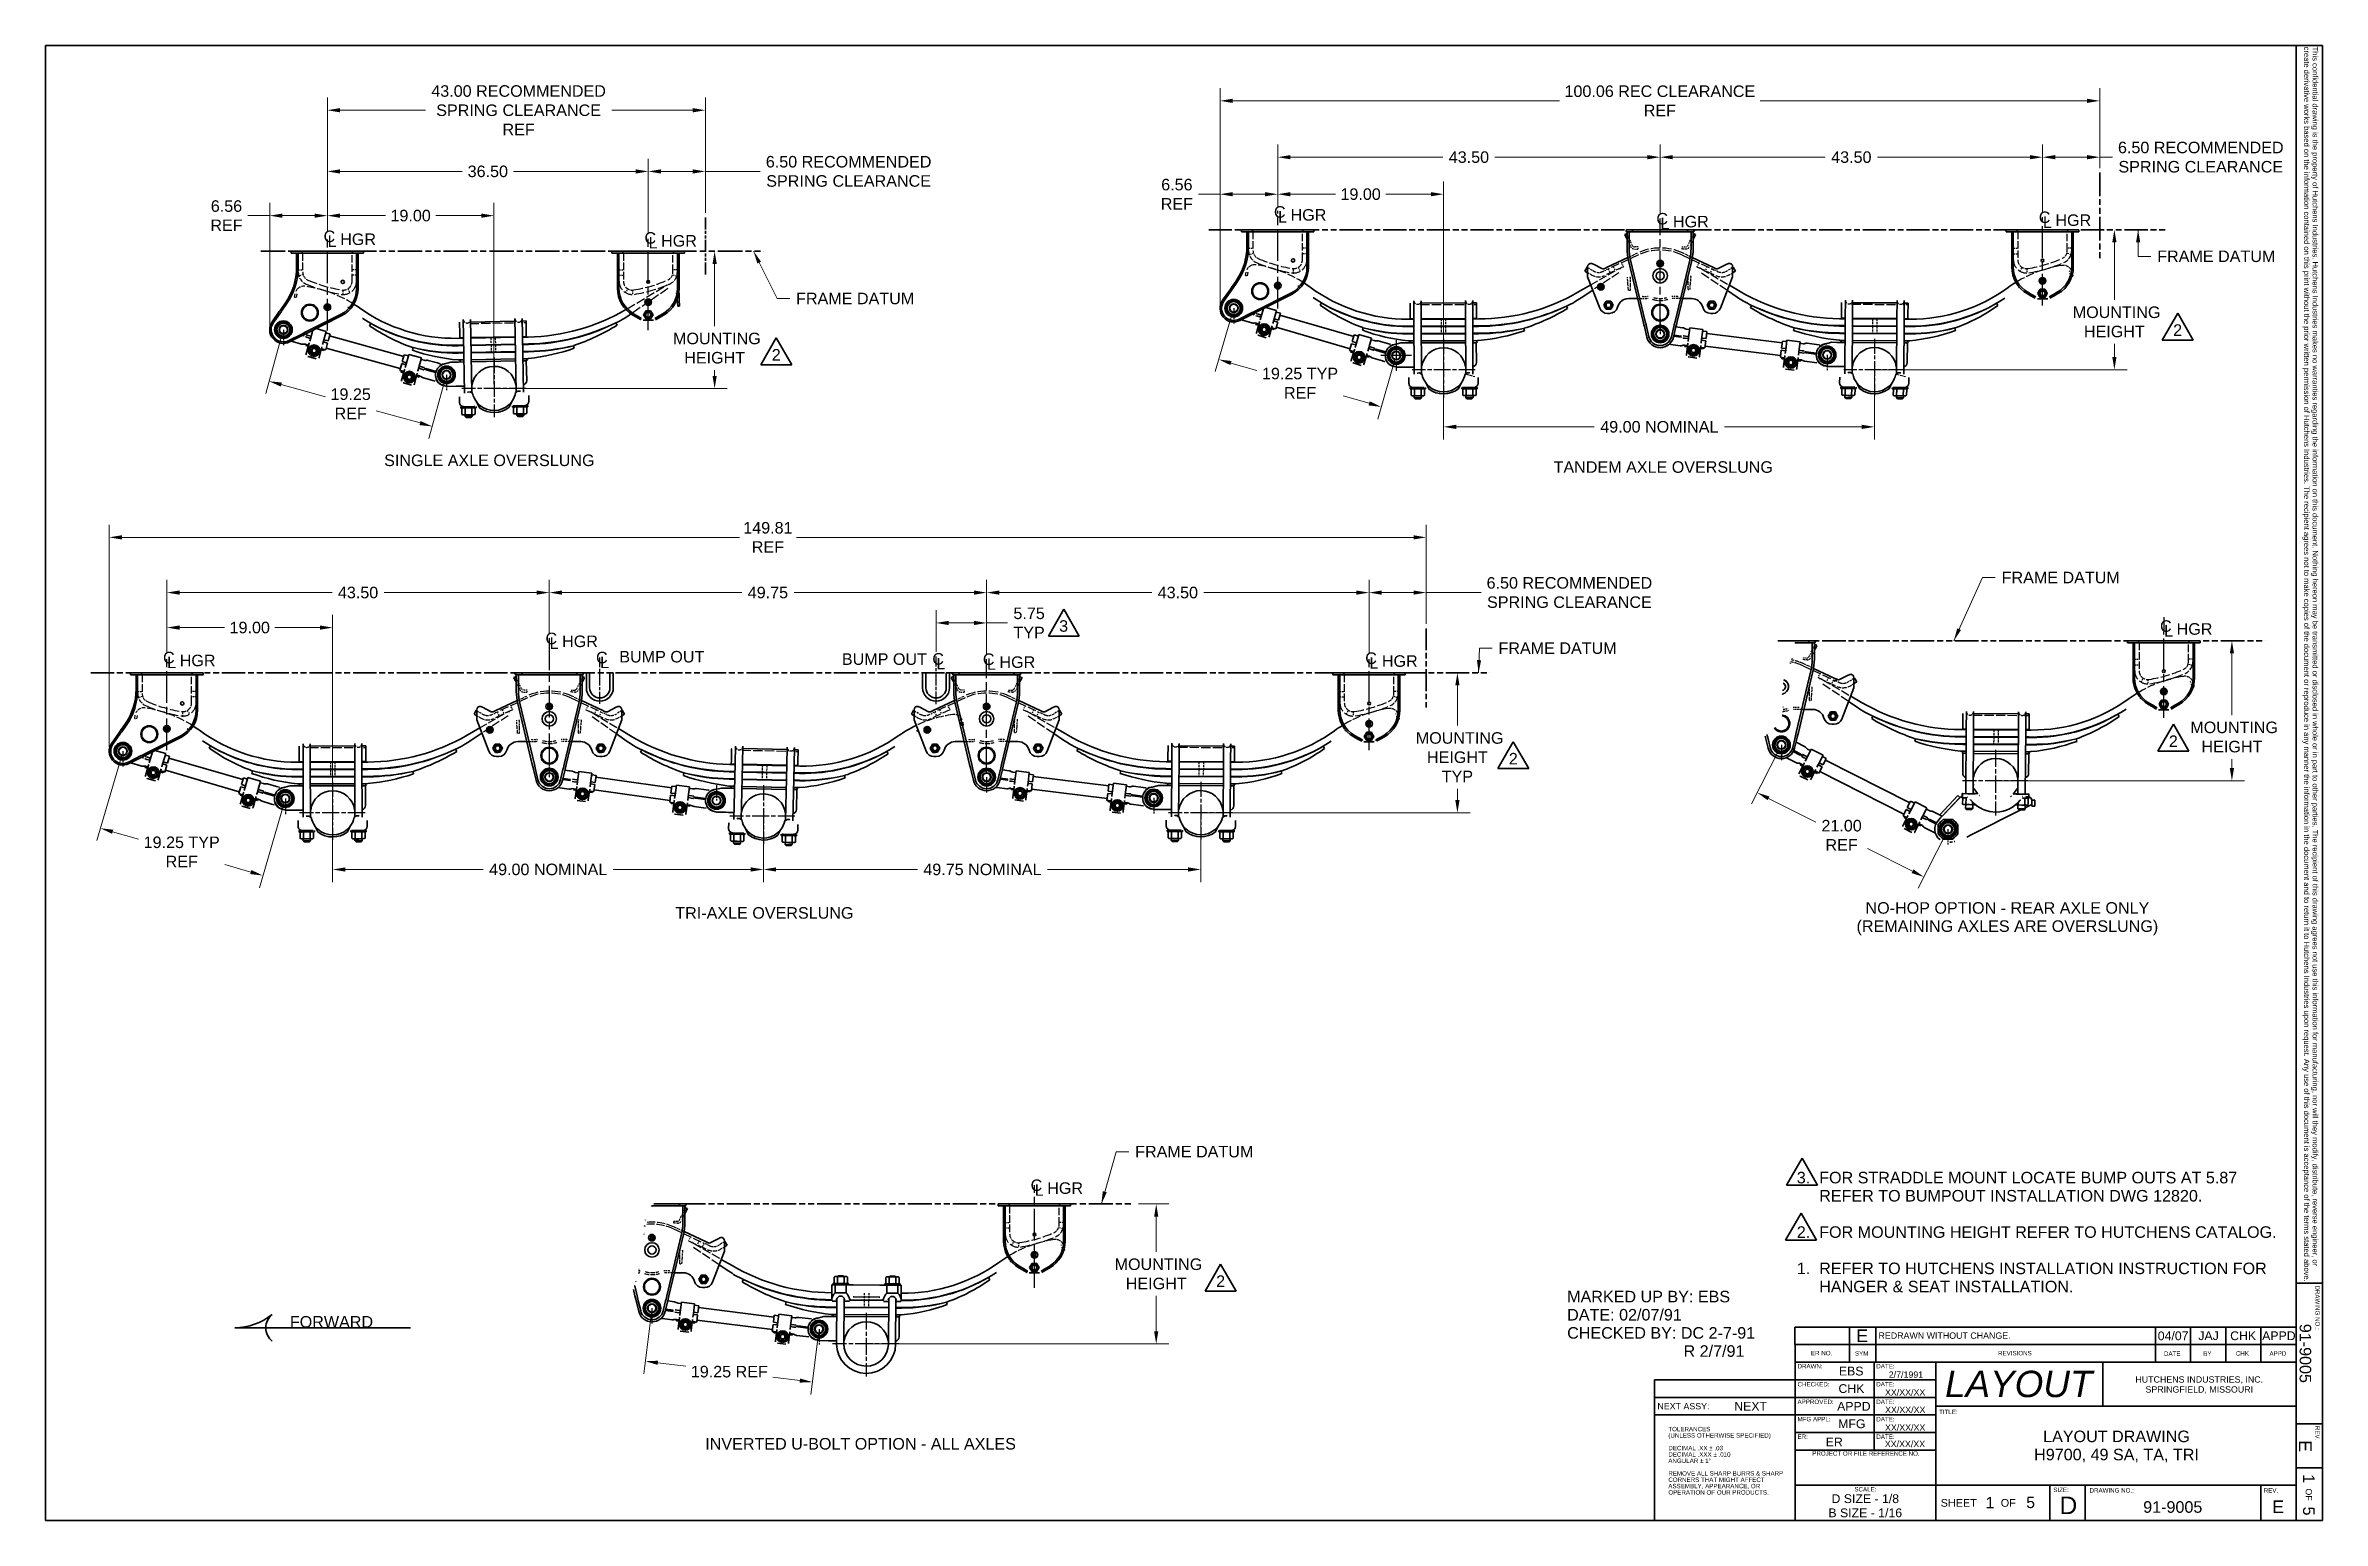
# Model space of a CAD drawing. Header units: inches. Extents: x 8 to 267, y 4 to 172.
import ezdxf
from ezdxf.enums import TextEntityAlignment as Align

# ---------------------------------------------------------------- set-up
doc = ezdxf.new("R2010")
doc.units = ezdxf.units.IN
doc.header["$LTSCALE"] = 8
doc.header["$MEASUREMENT"] = 0
for name, pattern in [('CHAIN', [0.7087, 0.4724, -0.0591, 0.1181, -0.0591]), ('DASHED', [0.2067, 0.1654, -0.0413]), ('DOUBLE_DASH_CHAIN', [1.2403, 0.6614, -0.0827, 0.1654, -0.0827, 0.1654, -0.0827])]:
    doc.linetypes.add(name, pattern=pattern)
for name, color, linetype, lineweight in [('Center Mark(Hutchens)', 7, 'Continuous', 25), ('Centerline(Hutchens)', 7, 'Continuous', 25), ('Dimensions(Hutchens)', 7, 'Continuous', 25), ('Hidden Edges(Hutchens)', 7, 'DASHED', 25), ('Layout', 7, 'Continuous', 25), ('Phantom Lines(Hutchens)', 7, 'DOUBLE_DASH_CHAIN', 70), ('Sketch Geometry(Hutchens)', 7, 'Continuous', 35), ('Symbols(Hutchens)', 7, 'Continuous', 25), ('Visible Edges(Hutchens)', 7, 'Continuous', 35)]:
    doc.layers.add(name, color=color, linetype=linetype, lineweight=lineweight)
doc.styles.add('Current-ANSI', font='ARIAL.TTF')
doc.styles.add('DEFAULT-Hutchens', font='ARIAL.TTF')
doc.styles.add('Hutchens .063', font='ARIAL.TTF')
doc.styles.add('Hutchens .09', font='ARIAL.TTF')
doc.styles.add('Hutchens .125', font='ARIAL.TTF')
doc.styles.add('Hutchens .164', font='ARIAL.TTF')
doc.styles.add('Hutchens .180', font='ARIAL.TTF')
doc.styles.add('Hutchens .25', font='ARIAL.TTF')
doc.styles.add('Text Style68', font='ARIAL.TTF')
doc.styles.add('Text Style9', font='ARIAL.TTF')
doc.dimstyles.new('HUTCHENS STD DIM X.XX', dxfattribs={"dimscale": 8, "dimtxt": 0.164, "dimasz": 0.18, "dimexe": 0.18, "dimexo": 0.0625, "dimgap": 0.09, "dimtad": 0, "dimtih": 1, "dimtoh": 1, "dimrnd": 1e-08, "dimzin": 4, "dimdsep": 46, "dimtxsty": 'Hutchens .164', "dimcen": 0.09, "dimclrd": 211, "dimclre": 211, "dimclrt": 7, "dimadec": 0, "dimazin": 1, "dimtfac": 0.762195, "dimtofl": 0, "dimtmove": 0, "dimatfit": 3, "dimfxl": 0, "dimtolj": 1, "dimtzin": 0, "dimlwd": 9, "dimlwe": 9, "dimarcsym": 0})
doc.dimstyles.new('HUTCHENS STD DIM X.XX$7', dxfattribs={"dimscale": 8, "dimtxt": 0.164, "dimasz": 0.18, "dimexe": 0.18, "dimexo": 0.0625, "dimgap": 0.09, "dimtad": 0, "dimtih": 1, "dimtoh": 1, "dimrnd": 1e-08, "dimzin": 4, "dimdsep": 46, "dimtxsty": 'Hutchens .164', "dimcen": 0.09, "dimclrd": 7, "dimclre": 211, "dimclrt": 7, "dimadec": 0, "dimazin": 1, "dimtfac": 0.762195, "dimtofl": 0, "dimtmove": 0, "dimatfit": 3, "dimfxl": 0, "dimtolj": 1, "dimtzin": 0, "dimlwd": 9, "dimlwe": 9, "dimarcsym": 0})

msp = doc.modelspace()

# ---------------------------------------------------------------- texts
at = {"layer": 'Symbols(Hutchens)', "color": 7, "char_height": 1.312, "attachment_point": 5, "style": 'Hutchens .164'}
for s, insert, width in [('{FRAME DATUM}', (254.5501, 147.8607), 13.443999), ('{FRAME DATUM}', (99.7259, 143.0628), 13.443999), ('{SINGLE AXLE OVERSLUNG}', (58.1132, 124.6564), 27.701941), ('{TANDEM AXLE OVERSLUNG}', (191.6443, 123.8911), 36.441968), ('{FRAME DATUM}', (236.8585, 111.3244), 13.443999), ('{FRAME DATUM}', (179.6235, 103.2944), 13.443999), ('{BUMP OUT}', (77.7341, 102.3216), 10.863928), ('{BUMP OUT}', (103.0499, 102.0473), 10.863928), ('{TRI-AXLE OVERSLUNG}', (89.3991, 73.1798), 22.180018), ('{FRAME DATUM}', (138.2945, 46.0336), 13.443999), ('{INVERTED U-BOLT OPTION - ALL AXLES}', (100.3409, 12.8043), 39.230636)]:
    msp.add_mtext(s, dxfattribs=dict(at, insert=insert, width=width))
at = {"layer": 'Symbols(Hutchens)', "color": 7, "char_height": 1.312, "line_spacing_factor": 0.944221, "style": 'Hutchens .164'}
for s, insert, width, attachment_point in [('{NO-HOP OPTION - REAR AXLE ONLY\\P(REMAINING AXLES ARE OVERSLUNG)}', (230.7907, 72.5263), 37.860619, 5), ('{3.  FOR STRADDLE MOUNT LOCATE BUMP OUTS AT 5.87\\P     REFER TO BUMPOUT INSTALLATION DWG 12820.\\P\\P2.  FOR MOUNTING HEIGHT REFER TO HUTCHENS CATALOG.\\P \\P1.  REFER TO HUTCHENS INSTALLATION INSTRUCTION FOR\\P     HANGER & SEAT INSTALLATION.}', (206.8363, 30.0216), 55.685445, 7), ('{MARKED UP BY: EBS\\PDATE: 02/07/91\\PCHECKED BY: DC 2-7-91\\P                          R 2/7/91}', (180.7146, 26.4482), 22.985893, 4), ('{LAYOUT DRAWING\\PH9700, 49 SA, TA, TRI}', (243.2045, 12.5015), 40.438233, 5)]:
    msp.add_mtext(s, dxfattribs=dict(at, insert=insert, width=width, attachment_point=attachment_point))

# ---------------------------------------------------------------- blocks, each defined once
blk = doc.blocks.new('Borders D-SIZE')
at = {"layer": 'Sketch Geometry(Hutchens)'}
for p, q in [((0.954, 21.48), (32.954, 21.48)), ((0.954, 0.512), (0.954, 21.48)), ((32.954, 21.48), (32.954, 0.512)), ((32.954, 21.48), (33.329, 21.48)), ((33.329, 3.887), (33.329, 21.48)), ((33.329, 3.887), (32.954, 3.887)), ((32.954, 3.887), (32.954, 0.512)), ((33.329, 0.512), (33.329, 3.887)), ((32.954, 1.887), (33.329, 1.887)), ((32.954, 1.262), (33.329, 1.262)), ((32.954, 0.512), (0.954, 0.512)), ((32.954, 0.512), (33.329, 0.512))]:
    blk.add_line(p, q, dxfattribs=at)
at = {"layer": 'Symbols(Hutchens)', "color": 7, "insert": (33.154, 21.464), "char_height": 0.077, "width": 17.58728, "attachment_point": 4, "rotation": 270, "line_spacing_factor": 0.944221, "style": 'Hutchens .180'}
blk.add_mtext('\\fArial|b0|i0;\\H0.0770;This confidential drawing is the property of Hutchens Industries. Hutchens Industries makes no warranties regarding the information on this document. Nothing hereon may be transmitted or disclosed in whole or in part to other parties. The recipient of this drawing agrees not use this information for manufacturing, nor will they modify, distribute, reverse engineer, or create derivative works based on the information contained on this print without the prior written permission of Hutchens Industries. The recipient agrees not to make copies of the document or reproduce in any manner the information in the document and to return it to Hutchens Industries upon request. Any use of this document is acceptance of the terms stated above. ', dxfattribs=at)
at = {"layer": 'Symbols(Hutchens)', "color": 7, "insert": (33.29, 3.853), "char_height": 0.063, "attachment_point": 1, "rotation": 270, "style": 'Hutchens .063'}
blk.add_mtext('DRAWING NO.:', dxfattribs=at)
at = {"layer": 'Symbols(Hutchens)', "color": 7, "rotation": 270}
for s, insert, char_height, width, attachment_point, style in [('REV.', (33.29, 1.856), 0.063, 0.21647, 1, 'Hutchens .063'), ('OF', (33.134, 0.879), 0.09, 0.35987, 5, 'Hutchens .09')]:
    blk.add_mtext(s, dxfattribs=dict(at, insert=insert, char_height=char_height, width=width, attachment_point=attachment_point, style=style))
at = {"layer": 'Symbols(Hutchens)', "color": 7}
for tag, p, height, style in [('PART_NO_001', (33.004, 3.307), 0.164, 'Hutchens .164'), ('REV_001', (32.995, 1.653), 0.18, 'Hutchens .180'), ('Sheet_number_001', (33.052, 1.17), 0.164, 'Hutchens .164'), ('SHTS_(TOTAL)_001', (33.053, 0.709), 0.164, 'Hutchens .164')]:
    blk.add_attdef(tag, p, '', height=height, rotation=270, dxfattribs=dict(at, style=style))
blk = doc.blocks.new('Title Blocks D-SIZE')
at = {"layer": 'Sketch Geometry(Hutchens)'}
for p, q in [((9.056, 2.62), (9.056, 2.87)), ((9.056, 2.87), (16.181, 2.87)), ((9.056, 2.62), (16.181, 2.62)), ((9.056, 0.37), (9.056, 2.62)), ((16.181, 2.62), (9.056, 2.62)), ((9.831, 2.87), (9.831, 2.62)), ((10.181, 2.62), (10.181, 1.37)), ((10.206, 2.87), (10.206, 2.62)), ((11.056, 2.62), (11.056, 0.37)), ((13.431, 1.995), (13.431, 2.62)), ((14.181, 2.87), (14.181, 2.62)), ((14.681, 2.87), (14.681, 2.62)), ((15.181, 2.87), (15.181, 2.62)), ((15.681, 2.87), (15.681, 2.62)), ((16.181, 2.87), (16.181, 2.62)), ((16.181, 2.62), (16.181, 0.37)), ((7.056, 0.37), (7.056, 2.37)), ((7.056, 2.37), (11.056, 2.37)), ((7.056, 2.12), (11.056, 2.12)), ((11.056, 1.995), (16.181, 1.995)), ((7.056, 1.87), (11.056, 1.87)), ((9.056, 1.62), (11.056, 1.62)), ((11.056, 1.37), (9.056, 1.37)), ((9.056, 0.87), (16.181, 0.87)), ((12.681, 0.37), (12.681, 0.87)), ((13.181, 0.37), (13.181, 0.87)), ((15.681, 0.87), (15.681, 0.37)), ((16.181, 0.37), (7.056, 0.37)), ((16.556, 0.37), (16.556, 0.459))]:
    blk.add_line(p, q, dxfattribs=at)
at = {"layer": 'Layout', "color": 7, "insert": (12.237, 2.308), "char_height": 0.375, "width": 2.35952, "attachment_point": 5, "style": 'DEFAULT-Hutchens'}
blk.add_mtext('\\fArial|b0|i1;\\H0.3750;LAYOUT', dxfattribs=at)
at = {"layer": 'Symbols(Hutchens)', "color": 7}
for s, insert, char_height, width, attachment_point, style in [('DRAWN:', (9.092, 2.595), 0.063, 0.43732, 1, 'Hutchens .063'), ('ER NO.', (9.434, 2.749), 0.063, 0.77339, 5, 'Hutchens .063'), ('SYM', (10.004, 2.744), 0.063, 0.37238, 5, 'Hutchens .063'), ('DATE:', (10.212, 2.595), 0.063, 0.43732, 1, 'Hutchens .063'), ('REVISIONS', (12.182, 2.748), 0.063, 3.97114, 5, 'Hutchens .063'), ('DATE', (14.42, 2.741), 0.063, 0.49667, 5, 'Hutchens .063'), ('BY', (14.92, 2.743), 0.063, 0.48937, 5, 'Hutchens .063'), ('CHK', (15.417, 2.745), 0.063, 0.49667, 5, 'Hutchens .063'), ('APPD', (15.922, 2.743), 0.063, 0.49302, 5, 'Hutchens .063'), ('CHECKED:', (9.092, 2.338), 0.063, 0.45493, 1, 'Hutchens .063'), ('DATE:', (10.212, 2.338), 0.063, 0.43732, 1, 'Hutchens .063'), ('\\fArial|b0|i0;\\H0.0900;NEXT ASSY:', (7.47, 1.993), 0.09, 0.74189, 5, 'Hutchens .09'), ('APPROVED:', (9.092, 2.088), 0.063, 0.5137, 1, 'Hutchens .063'), ('DATE:', (10.212, 2.088), 0.063, 0.43732, 1, 'Hutchens .063'), ('TITLE:', (11.104, 1.944), 0.063, 0.978, 1, 'Current-ANSI'), ('MFG APPL:', (9.092, 1.842), 0.063, 0.46957, 1, 'Hutchens .063'), ('DATE:', (10.212, 1.842), 0.063, 0.43732, 1, 'Hutchens .063'), ('ER:', (9.092, 1.592), 0.063, 0.43732, 1, 'Hutchens .063'), ('PROJECT OR FILE REFERENCE NO.', (10.065, 1.354), 0.063, 1.99757, 2, 'Hutchens .063'), ('DATE:', (10.212, 1.592), 0.063, 0.43732, 1, 'Hutchens .063'), ('SCALE:', (10.057, 0.845), 0.063, 1.99535, 2, 'Hutchens .063'), ('\\fArial|b0|i0;\\H0.1100;SHEET        OF', (11.128, 0.619), 0.11, 1.5271, 4, 'Hutchens .125'), ('SIZE:', (12.729, 0.836), 0.063, 0.25696, 1, 'Hutchens .063'), ('DRAWING NO.:', (13.244, 0.829), 0.063, 0.978, 1, 'Hutchens .063'), ('REV.', (15.721, 0.829), 0.063, 0.33907, 1, 'Hutchens .063')]:
    blk.add_mtext(s, dxfattribs=dict(at, insert=insert, char_height=char_height, width=width, attachment_point=attachment_point, style=style))
at = {"layer": 'Symbols(Hutchens)', "color": 7, "insert": (14.804, 2.295), "char_height": 0.09, "width": 2.73951, "attachment_point": 5, "line_spacing_factor": 0.944221, "style": 'Hutchens .09'}
blk.add_mtext('\\fArial|b0|i0;\\H0.0900;HUTCHENS INDUSTRIES, INC.\\PSPRINGFIELD, MISSOURI', dxfattribs=at)
at = {"layer": 'Symbols(Hutchens)', "color": 7}
for tag, style, p in [('NEXT3', 'Hutchens .125', (7.521, 2.235)), ('NEXT2', 'Hutchens .125', (8.458, 2.235)), ('PROJ_NO.', 'Hutchens .125', (10.056, 1.16)), ('EPR_NO.', 'Text Style9', (10.056, 0.993))]:
    blk.add_attdef(tag, text='', height=0.125, dxfattribs=dict(at, style=style)).set_placement(p, align=Align.MIDDLE_CENTER)
for tag, p, height, style in [('CHK_BY_001', (9.674, 2.182), 0.125, 'Hutchens .125'), ('DESIGNER_001', (9.68, 2.431), 0.125, 'Hutchens .125'), ('CREATION_DATE_001', (10.389, 2.398), 0.09, 'Hutchens .09'), ('NEXT_ASSY:_001', (8.192, 1.931), 0.125, 'Hutchens .125'), ('APP_BY_001', (9.655, 1.93), 0.125, 'Hutchens .125'), ('APP_001', (10.337, 1.898), 0.09, 'Hutchens .09'), ('CHK_001', (10.336, 2.146), 0.09, 'Hutchens .09'), ('MFG_BY_001', (9.67, 1.682), 0.125, 'Hutchens .125'), ('MFG_001', (10.336, 1.646), 0.09, 'Hutchens .09'), ('ER_NO_001', (9.493, 1.423), 0.125, 'Hutchens .125'), ('ER_DATE_001', (10.333, 1.412), 0.09, 'Hutchens .09'), ('SCALE_D_001', (9.575, 0.617), 0.125, 'Hutchens .125'), ('Sheet_number_001', (11.766, 0.541), 0.164, 'Hutchens .164'), ('SHTS_(TOTAL)_001', (12.344, 0.546), 0.16, 'Text Style68'), ('Sheet_Size_001', (12.817, 0.46), 0.25, 'Hutchens .25'), ('REV_001', (15.843, 0.474), 0.18, 'Hutchens .180'), ('SCALE_B_001', (9.531, 0.416), 0.125, 'Hutchens .125'), ('PART_NO_001', (14.007, 0.479), 0.164, 'Hutchens .164')]:
    blk.add_attdef(tag, p, '', height=height, dxfattribs=dict(at, style=style))
blk = doc.blocks.new('REVISION LINE')
at = {"layer": 'Sketch Geometry(Hutchens)'}
for p, q in [((-7.125, 0.25), (0, 0.25)), ((-7.125, 0), (-7.125, 0.25)), ((0, 0), (-7.125, 0)), ((-6.35, 0.25), (-6.35, 0)), ((-5.975, 0.25), (-5.975, 0)), ((-2, 0.25), (-2, 0)), ((-1.5, 0.25), (-1.5, 0)), ((-1, 0.25), (-1, 0)), ((-0.5, 0.25), (-0.5, 0)), ((0, 0.25), (0, 0))]:
    blk.add_line(p, q, dxfattribs=at)
at = {"layer": 'Symbols(Hutchens)', "color": 7, "style": 'Hutchens .125'}
for tag, p in [('ER_#', (-6.738, 0.125)), ('CHK', (-0.749, 0.126)), ('APPD', (-0.249, 0.126))]:
    blk.add_attdef(tag, text='', height=0.125, dxfattribs=at).set_placement(p, align=Align.MIDDLE_CENTER)
at = {"layer": 'Symbols(Hutchens)', "color": 7}
for tag, p, height, style in [('REV_001', (-6.252, 0.035), 0.18, 'Hutchens .180'), ('REVISION_COMMENTS_001', (-5.937, 0.083), 0.09, 'Hutchens .09'), ('DATE_001', (-1.967, 0.062), 0.125, 'Hutchens .125'), ('BY_001', (-1.39, 0.064), 0.125, 'Hutchens .125')]:
    blk.add_attdef(tag, p, '', height=height, dxfattribs=dict(at, style=style))
blk = doc.blocks.new('*D28')
at = {"layer": 'Defpoints', "color": 0, "linetype": 'Continuous'}
for p in [(34.69, 139.52), (53.24, 134.38), (51.61, 128.52)]:
    blk.add_point(p, dxfattribs=at)
at = {"layer": 'Dimensions(Hutchens)', "color": 211, "linetype": 'Continuous', "lineweight": 9}
for p, q in [((34.55, 139.04), (32.68, 132.28)), ((34.45, 133.28), (39.46, 131.89)), ((53.1, 133.9), (51.23, 127.13)), ((50.23, 128.91), (45.22, 130.3))]:
    blk.add_line(p, q, dxfattribs=at)
at = {"layer": 'Dimensions(Hutchens)', "color": 211, "linetype": 'Continuous'}
for points in [[(34.51, 133.51), (34.39, 133.05), (33.06, 133.66)], [(50.29, 129.14), (50.16, 128.67), (51.61, 128.52)]]:
    blk.add_solid(points, dxfattribs=at)
at = {"layer": 'Dimensions(Hutchens)', "color": 7, "linetype": 'Continuous', "lineweight": 9, "insert": (42.34, 131.09), "char_height": 1.312, "attachment_point": 5, "style": 'Hutchens .164'}
blk.add_mtext('\\A1;19.25{\\PREF}', dxfattribs=at)
blk = doc.blocks.new('*D29')
at = {"layer": 'Defpoints', "color": 0, "linetype": 'Continuous'}
for p in [(16.43, 91.58), (34.91, 86.19), (32.36, 77.44)]:
    blk.add_point(p, dxfattribs=at)
at = {"layer": 'Dimensions(Hutchens)', "color": 211, "linetype": 'Continuous', "lineweight": 9}
for p, q in [((16.29, 91.1), (13.47, 81.44)), ((34.77, 85.71), (31.96, 76.05)), ((15.26, 82.42), (18.21, 81.56)), ((30.98, 77.84), (28.03, 78.7))]:
    blk.add_line(p, q, dxfattribs=at)
at = {"layer": 'Dimensions(Hutchens)', "color": 211, "linetype": 'Continuous'}
for points in [[(15.33, 82.65), (15.19, 82.19), (13.88, 82.82)], [(31.04, 78.07), (30.91, 77.61), (32.36, 77.44)]]:
    blk.add_solid(points, dxfattribs=at)
at = {"layer": 'Dimensions(Hutchens)', "color": 7, "linetype": 'Continuous', "lineweight": 9, "insert": (23.12, 80.13), "char_height": 1.312, "attachment_point": 5, "style": 'Hutchens .164'}
blk.add_mtext('\\A1;19.25{ TYP\\PREF}', dxfattribs=at)
blk = doc.blocks.new('*D30')
at = {"layer": 'Defpoints', "color": 0, "linetype": 'Continuous'}
for p in [(205.08, 92.3), (224.03, 82.7), (221.29, 77.28)]:
    blk.add_point(p, dxfattribs=at)
at = {"layer": 'Dimensions(Hutchens)', "color": 211, "linetype": 'Continuous', "lineweight": 9}
for p, q in [((204.86, 91.85), (201.69, 85.59)), ((203.62, 86.22), (208.99, 83.51)), ((220, 77.93), (214.87, 80.53)), ((223.81, 82.26), (220.64, 75.99))]:
    blk.add_line(p, q, dxfattribs=at)
at = {"layer": 'Dimensions(Hutchens)', "color": 211, "linetype": 'Continuous'}
for points in [[(203.73, 86.43), (203.51, 86.01), (202.34, 86.87)], [(220.11, 78.14), (219.89, 77.72), (221.29, 77.28)]]:
    blk.add_solid(points, dxfattribs=at)
at = {"layer": 'Dimensions(Hutchens)', "color": 7, "linetype": 'Continuous', "lineweight": 9, "insert": (211.93, 82.02), "char_height": 1.312, "attachment_point": 5, "style": 'Hutchens .164'}
blk.add_mtext('\\A1;21.00{\\PREF}', dxfattribs=at)
blk = doc.blocks.new('*D31')
at = {"layer": 'Defpoints', "color": 0, "linetype": 'Continuous'}
for p in [(58.64, 152.49), (39.69, 150.15), (58.64, 132.83)]:
    blk.add_point(p, dxfattribs=at)
at = {"layer": 'Dimensions(Hutchens)', "color": 211, "linetype": 'Continuous', "lineweight": 9}
for p, q in [((39.69, 150.65), (39.69, 153.93)), ((58.64, 133.33), (58.64, 153.93)), ((41.13, 152.49), (46.3, 152.49)), ((57.2, 152.49), (52.03, 152.49))]:
    blk.add_line(p, q, dxfattribs=at)
at = {"layer": 'Dimensions(Hutchens)', "color": 211, "linetype": 'Continuous'}
for points in [[(41.13, 152.73), (41.13, 152.25), (39.69, 152.49)], [(57.2, 152.73), (57.2, 152.25), (58.64, 152.49)]]:
    blk.add_solid(points, dxfattribs=at)
at = {"layer": 'Dimensions(Hutchens)', "color": 7, "linetype": 'Continuous', "lineweight": 9, "insert": (49.16, 152.49), "char_height": 1.312, "attachment_point": 5, "style": 'Hutchens .164'}
blk.add_mtext('\\A1;19.00', dxfattribs=at)
blk = doc.blocks.new('*D32')
at = {"layer": 'Defpoints', "color": 0, "linetype": 'Continuous'}
for p in [(39.69, 157.52), (39.69, 150.15), (76.19, 149.97)]:
    blk.add_point(p, dxfattribs=at)
at = {"layer": 'Dimensions(Hutchens)', "color": 211, "linetype": 'Continuous', "lineweight": 9}
for p, q in [((39.69, 150.65), (39.69, 158.96)), ((76.19, 150.47), (76.19, 158.96)), ((41.13, 157.52), (55.01, 157.52)), ((74.75, 157.52), (60.87, 157.52))]:
    blk.add_line(p, q, dxfattribs=at)
at = {"layer": 'Dimensions(Hutchens)', "color": 211, "linetype": 'Continuous'}
for points in [[(41.13, 157.76), (41.13, 157.28), (39.69, 157.52)], [(74.75, 157.76), (74.75, 157.28), (76.19, 157.52)]]:
    blk.add_solid(points, dxfattribs=at)
at = {"layer": 'Dimensions(Hutchens)', "color": 7, "linetype": 'Continuous', "lineweight": 9, "insert": (57.94, 157.52), "char_height": 1.312, "attachment_point": 5, "style": 'Hutchens .164'}
blk.add_mtext('\\A1;36.50', dxfattribs=at)
blk = doc.blocks.new('*D33')
at = {"layer": 'Defpoints', "color": 0, "linetype": 'Continuous'}
for p in [(33.13, 152.49), (39.69, 150.15), (33.13, 139.52)]:
    blk.add_point(p, dxfattribs=at)
at = {"layer": 'Dimensions(Hutchens)', "color": 211, "linetype": 'Continuous', "lineweight": 9}
for p, q in [((33.13, 140.02), (33.13, 153.93)), ((39.69, 150.65), (39.69, 153.93)), ((33.13, 152.49), (30.65, 152.49)), ((38.25, 152.49), (34.57, 152.49))]:
    blk.add_line(p, q, dxfattribs=at)
at = {"layer": 'Dimensions(Hutchens)', "color": 211, "linetype": 'Continuous'}
for points in [[(34.57, 152.73), (34.57, 152.25), (33.13, 152.49)], [(38.25, 152.73), (38.25, 152.25), (39.69, 152.49)]]:
    blk.add_solid(points, dxfattribs=at)
at = {"layer": 'Dimensions(Hutchens)', "color": 7, "linetype": 'Continuous', "lineweight": 9, "insert": (28.21, 152.49), "char_height": 1.312, "attachment_point": 5, "style": 'Hutchens .164'}
blk.add_mtext('\\A1;6.56{\\PREF}', dxfattribs=at)
blk = doc.blocks.new('CL HGR')
at = {"layer": 'Symbols(Hutchens)', "color": 7, "char_height": 0.164, "attachment_point": 5, "style": 'Hutchens .164'}
for s, insert in [('C', (0.029, -0.003)), ('L', (0.068, -0.07)), ('HGR', (0.437, -0.044))]:
    blk.add_mtext(s, dxfattribs=dict(at, insert=insert))
blk = doc.blocks.new('*D34')
at = {"layer": 'Defpoints', "color": 0, "linetype": 'Continuous'}
for p in [(82.69, 164.48), (82.69, 152.32), (39.69, 150.15)]:
    blk.add_point(p, dxfattribs=at)
at = {"layer": 'Dimensions(Hutchens)', "color": 211, "linetype": 'Continuous', "lineweight": 9}
for p, q in [((39.69, 150.65), (39.69, 165.92)), ((82.69, 152.82), (82.69, 165.92)), ((41.13, 164.48), (50.85, 164.48)), ((81.25, 164.48), (72.03, 164.48))]:
    blk.add_line(p, q, dxfattribs=at)
at = {"layer": 'Dimensions(Hutchens)', "color": 211, "linetype": 'Continuous'}
for points in [[(41.13, 164.72), (41.13, 164.24), (39.69, 164.48)], [(81.25, 164.72), (81.25, 164.24), (82.69, 164.48)]]:
    blk.add_solid(points, dxfattribs=at)
at = {"layer": 'Dimensions(Hutchens)', "color": 7, "linetype": 'Continuous', "lineweight": 9, "insert": (61.44, 164.48), "char_height": 1.312, "attachment_point": 5, "style": 'Hutchens .164'}
blk.add_mtext('\\A1;43.00{ RECOMMENDED\\PSPRING CLEARANCE\\PREF}', dxfattribs=at)
blk = doc.blocks.new('*D35')
at = {"layer": 'Defpoints', "color": 0, "linetype": 'Continuous'}
for p in [(142.79, 141.97), (161.27, 136.58), (159.57, 130.74)]:
    blk.add_point(p, dxfattribs=at)
at = {"layer": 'Dimensions(Hutchens)', "color": 211, "linetype": 'Continuous', "lineweight": 9}
for p, q in [((142.65, 141.49), (140.69, 134.75)), ((142.47, 135.73), (145.42, 134.87)), ((161.13, 136.1), (159.17, 129.36)), ((158.19, 131.15), (155.24, 132))]:
    blk.add_line(p, q, dxfattribs=at)
at = {"layer": 'Dimensions(Hutchens)', "color": 211, "linetype": 'Continuous'}
for points in [[(142.54, 135.96), (142.4, 135.5), (141.09, 136.13)], [(158.25, 131.38), (158.12, 130.91), (159.57, 130.74)]]:
    blk.add_solid(points, dxfattribs=at)
at = {"layer": 'Dimensions(Hutchens)', "color": 7, "linetype": 'Continuous', "lineweight": 9, "insert": (150.33, 133.44), "char_height": 1.312, "attachment_point": 5, "style": 'Hutchens .164'}
blk.add_mtext('\\A1;19.25{ TYP\\PREF}', dxfattribs=at)
blk = doc.blocks.new('*D36')
at = {"layer": 'Defpoints', "color": 0, "linetype": 'Continuous'}
for p in [(141.23, 154.93), (147.79, 153.06), (141.23, 141.97)]:
    blk.add_point(p, dxfattribs=at)
at = {"layer": 'Dimensions(Hutchens)', "color": 211, "linetype": 'Continuous', "lineweight": 9}
for p, q in [((141.23, 142.47), (141.23, 156.37)), ((147.79, 153.56), (147.79, 156.37)), ((141.23, 154.93), (138.76, 154.93)), ((146.35, 154.93), (142.67, 154.93))]:
    blk.add_line(p, q, dxfattribs=at)
at = {"layer": 'Dimensions(Hutchens)', "color": 211, "linetype": 'Continuous'}
for points in [[(142.67, 155.17), (142.67, 154.69), (141.23, 154.93)], [(146.35, 155.17), (146.35, 154.69), (147.79, 154.93)]]:
    blk.add_solid(points, dxfattribs=at)
at = {"layer": 'Dimensions(Hutchens)', "color": 7, "linetype": 'Continuous', "lineweight": 9, "insert": (136.32, 154.93), "char_height": 1.312, "attachment_point": 5, "style": 'Hutchens .164'}
blk.add_mtext('\\A1;6.56{\\PREF}', dxfattribs=at)
blk = doc.blocks.new('*D37')
at = {"layer": 'Defpoints', "color": 0, "linetype": 'Continuous'}
for p in [(147.79, 153.06), (166.65, 154.93), (166.65, 134.95)]:
    blk.add_point(p, dxfattribs=at)
at = {"layer": 'Dimensions(Hutchens)', "color": 211, "linetype": 'Continuous', "lineweight": 9}
for p, q in [((147.79, 153.56), (147.79, 156.37)), ((166.65, 135.45), (166.65, 156.37)), ((149.23, 154.93), (154.35, 154.93)), ((165.21, 154.93), (160.09, 154.93))]:
    blk.add_line(p, q, dxfattribs=at)
at = {"layer": 'Dimensions(Hutchens)', "color": 211, "linetype": 'Continuous'}
for points in [[(149.23, 155.17), (149.23, 154.69), (147.79, 154.93)], [(165.21, 155.17), (165.21, 154.69), (166.65, 154.93)]]:
    blk.add_solid(points, dxfattribs=at)
at = {"layer": 'Dimensions(Hutchens)', "color": 7, "linetype": 'Continuous', "lineweight": 9, "insert": (157.22, 154.93), "char_height": 1.312, "attachment_point": 5, "style": 'Hutchens .164'}
blk.add_mtext('\\A1;19.00', dxfattribs=at)
blk = doc.blocks.new('*D38')
at = {"layer": 'Defpoints', "color": 0, "linetype": 'Continuous'}
for p in [(141.23, 165.55), (241.29, 157.41), (141.23, 141.97)]:
    blk.add_point(p, dxfattribs=at)
at = {"layer": 'Dimensions(Hutchens)', "color": 211, "linetype": 'Continuous', "lineweight": 9}
for p, q in [((141.23, 142.47), (141.23, 166.99)), ((241.29, 157.91), (241.29, 166.99)), ((142.67, 165.55), (179.84, 165.55)), ((239.85, 165.55), (202.68, 165.55))]:
    blk.add_line(p, q, dxfattribs=at)
at = {"layer": 'Dimensions(Hutchens)', "color": 211, "linetype": 'Continuous'}
for points in [[(142.67, 165.79), (142.67, 165.31), (141.23, 165.55)], [(239.85, 165.79), (239.85, 165.31), (241.29, 165.55)]]:
    blk.add_solid(points, dxfattribs=at)
at = {"layer": 'Dimensions(Hutchens)', "color": 7, "linetype": 'Continuous', "lineweight": 9, "insert": (191.26, 165.55), "char_height": 1.312, "attachment_point": 5, "style": 'Hutchens .164'}
blk.add_mtext('\\A1;100.06{ REC CLEARANCE\\PREF}', dxfattribs=at)
blk = doc.blocks.new('*D39')
at = {"layer": 'Defpoints', "color": 0, "linetype": 'Continuous'}
for p in [(14.87, 115.9), (164.68, 105.55), (14.87, 91.58)]:
    blk.add_point(p, dxfattribs=at)
at = {"layer": 'Dimensions(Hutchens)', "color": 211, "linetype": 'Continuous', "lineweight": 9}
for p, q in [((14.87, 92.08), (14.87, 117.34)), ((164.68, 106.05), (164.68, 117.34)), ((16.31, 115.9), (86.55, 115.9)), ((163.24, 115.9), (93.06, 115.9))]:
    blk.add_line(p, q, dxfattribs=at)
at = {"layer": 'Dimensions(Hutchens)', "color": 211, "linetype": 'Continuous'}
for points in [[(16.31, 116.14), (16.31, 115.66), (14.87, 115.9)], [(163.24, 116.14), (163.24, 115.66), (164.68, 115.9)]]:
    blk.add_solid(points, dxfattribs=at)
at = {"layer": 'Dimensions(Hutchens)', "color": 7, "linetype": 'Continuous', "lineweight": 9, "insert": (89.8, 115.9), "char_height": 1.312, "attachment_point": 5, "style": 'Hutchens .164'}
blk.add_mtext('\\A1;149.81{\\PREF}', dxfattribs=at)
blk = doc.blocks.new('CL')
at = {"layer": 'Symbols(Hutchens)', "color": 7, "char_height": 0.164, "attachment_point": 5, "style": 'Hutchens .164'}
for s, insert in [('C', (0.029, -0.003)), ('L', (0.068, -0.07))]:
    blk.add_mtext(s, dxfattribs=dict(at, insert=insert))
blk = doc.blocks.new('*D40')
at = {"layer": 'Defpoints', "color": 0, "linetype": 'Continuous'}
for p in [(76.61, 28.24), (95.61, 25.86), (94.86, 19.83)]:
    blk.add_point(p, dxfattribs=at)
at = {"layer": 'Dimensions(Hutchens)', "color": 211, "linetype": 'Continuous', "lineweight": 9}
for p, q in [((76.55, 27.74), (75.68, 20.78)), ((95.55, 25.36), (94.68, 18.4)), ((77.28, 22.03), (80.45, 21.63)), ((93.43, 20.01), (90.36, 20.39))]:
    blk.add_line(p, q, dxfattribs=at)
at = {"layer": 'Dimensions(Hutchens)', "color": 211, "linetype": 'Continuous'}
for points in [[(77.31, 22.26), (77.25, 21.79), (75.86, 22.2)], [(93.46, 20.24), (93.4, 19.77), (94.86, 19.83)]]:
    blk.add_solid(points, dxfattribs=at)
at = {"layer": 'Dimensions(Hutchens)', "color": 7, "linetype": 'Continuous', "lineweight": 9, "insert": (85.41, 21.01), "char_height": 1.312, "attachment_point": 5, "style": 'Hutchens .164'}
blk.add_mtext('\\A1;19.25{ REF}', dxfattribs=at)
blk = doc.blocks.new('OLD SCHOOL')
at = {"layer": 'Symbols(Hutchens)', "color": 7, "insert": (0, 1.516), "char_height": 0.063, "width": 1.99266, "attachment_point": 1, "line_spacing_factor": 0.857143, "style": 'Hutchens .164'}
blk.add_mtext('\\fArial|b0|i0;\\H0.0630; \\P \\P        TOLERANCES\\P        (UNLESS OTHERWISE SPECIFIED)\\P \\P        DECIMAL .XX ± .03\\P        DECIMAL .XXX ± .010\\P        ANGULAR ± 1\\fAIGDT|b0|i0;\\H0.0630;~\\P\\fArial|b0|i0;\\H0.0630; \\P        REMOVE ALL SHARP BURRS & SHARP\\P        CORNERS THAT MIGHT AFFECT\\P        ASSEMBLY, APPEARANCE, OR\\P        OPERATION OF OUR PRODUCTS.', dxfattribs=at)
blk = doc.blocks.new('FORWARD')
at = {"layer": 'Sketch Geometry(Hutchens)'}
blk.add_line((1.25, 0), (-1.25, 0), dxfattribs=at)
for centre, radius, start, end in [((-1.25, 0.833), 0.833, 270, 309.5226), ((-0.562, 0), 0.247, 129.5226, 180), ((-0.562, 0), 0.247, 180, 230.4774)]:
    blk.add_arc(centre, radius, start, end, dxfattribs=at)
at = {"layer": 'Symbols(Hutchens)', "color": 7, "insert": (0.125, 0), "char_height": 0.164, "width": 1.18387, "attachment_point": 8, "style": 'Hutchens .164'}
blk.add_mtext('FORWARD', dxfattribs=at)
blk = doc.blocks.new('*D41')
at = {"layer": 'Defpoints', "color": 0, "linetype": 'Continuous'}
for p in [(166.65, 134.95), (215.66, 134.97), (215.66, 128.47)]:
    blk.add_point(p, dxfattribs=at)
at = {"layer": 'Dimensions(Hutchens)', "color": 211, "linetype": 'Continuous', "lineweight": 9}
for p, q in [((166.65, 134.45), (166.65, 127.03)), ((215.66, 134.47), (215.66, 127.03)), ((168.09, 128.47), (183.8, 128.47)), ((214.22, 128.47), (198.6, 128.47))]:
    blk.add_line(p, q, dxfattribs=at)
at = {"layer": 'Dimensions(Hutchens)', "color": 211, "linetype": 'Continuous'}
for points in [[(168.09, 128.71), (168.09, 128.23), (166.65, 128.47)], [(214.22, 128.71), (214.22, 128.23), (215.66, 128.47)]]:
    blk.add_solid(points, dxfattribs=at)
at = {"layer": 'Dimensions(Hutchens)', "color": 7, "linetype": 'Continuous', "lineweight": 9, "insert": (191.2, 128.47), "char_height": 1.312, "attachment_point": 5, "style": 'Hutchens .164'}
blk.add_mtext('\\A1;49.00{ NOMINAL}', dxfattribs=at)
blk = doc.blocks.new('*D42')
at = {"layer": 'Defpoints', "color": 0, "linetype": 'Continuous'}
for p in [(40.29, 84.56), (89.29, 84.21), (89.29, 78.13)]:
    blk.add_point(p, dxfattribs=at)
at = {"layer": 'Dimensions(Hutchens)', "color": 211, "linetype": 'Continuous', "lineweight": 9}
for p, q in [((40.29, 84.06), (40.29, 76.69)), ((89.29, 83.71), (89.29, 76.69)), ((41.73, 78.13), (57.41, 78.13)), ((87.85, 78.13), (72.21, 78.13))]:
    blk.add_line(p, q, dxfattribs=at)
at = {"layer": 'Dimensions(Hutchens)', "color": 211, "linetype": 'Continuous'}
for points in [[(41.73, 78.37), (41.73, 77.89), (40.29, 78.13)], [(87.85, 78.37), (87.85, 77.89), (89.29, 78.13)]]:
    blk.add_solid(points, dxfattribs=at)
at = {"layer": 'Dimensions(Hutchens)', "color": 7, "linetype": 'Continuous', "lineweight": 9, "insert": (64.81, 78.13), "char_height": 1.312, "attachment_point": 5, "style": 'Hutchens .164'}
blk.add_mtext('\\A1;49.00{ NOMINAL}', dxfattribs=at)
blk = doc.blocks.new('*D43')
at = {"layer": 'Defpoints', "color": 0, "linetype": 'Continuous'}
for p in [(89.29, 84.21), (139.04, 84.58), (139.04, 78.13)]:
    blk.add_point(p, dxfattribs=at)
at = {"layer": 'Dimensions(Hutchens)', "color": 211, "linetype": 'Continuous', "lineweight": 9}
for p, q in [((89.29, 83.71), (89.29, 76.69)), ((139.04, 84.08), (139.04, 76.69)), ((90.73, 78.13), (106.8, 78.13)), ((137.6, 78.13), (121.6, 78.13))]:
    blk.add_line(p, q, dxfattribs=at)
at = {"layer": 'Dimensions(Hutchens)', "color": 211, "linetype": 'Continuous'}
for points in [[(90.73, 78.37), (90.73, 77.89), (89.29, 78.13)], [(137.6, 78.37), (137.6, 77.89), (139.04, 78.13)]]:
    blk.add_solid(points, dxfattribs=at)
at = {"layer": 'Dimensions(Hutchens)', "color": 7, "linetype": 'Continuous', "lineweight": 9, "insert": (114.2, 78.13), "char_height": 1.312, "attachment_point": 5, "style": 'Hutchens .164'}
blk.add_mtext('\\A1;49.75{ NOMINAL}', dxfattribs=at)
blk = doc.blocks.new('*D44')
at = {"layer": 'Defpoints', "color": 0, "linetype": 'Continuous'}
for p in [(82.69, 157.52), (82.69, 152.32), (76.19, 149.97)]:
    blk.add_point(p, dxfattribs=at)
at = {"layer": 'Dimensions(Hutchens)', "color": 211, "linetype": 'Continuous', "lineweight": 9}
for p, q in [((76.19, 150.47), (76.19, 158.96)), ((82.69, 152.82), (82.69, 158.96)), ((77.63, 157.52), (81.25, 157.52)), ((82.69, 157.52), (88.92, 157.52))]:
    blk.add_line(p, q, dxfattribs=at)
at = {"layer": 'Dimensions(Hutchens)', "color": 211, "linetype": 'Continuous'}
for points in [[(77.63, 157.76), (77.63, 157.28), (76.19, 157.52)], [(81.25, 157.76), (81.25, 157.28), (82.69, 157.52)]]:
    blk.add_solid(points, dxfattribs=at)
at = {"layer": 'Dimensions(Hutchens)', "color": 7, "linetype": 'Continuous', "lineweight": 9, "insert": (98.98, 157.52), "char_height": 1.312, "attachment_point": 5, "style": 'Hutchens .164'}
blk.add_mtext('\\A1;6.50{ RECOMMENDED\\PSPRING CLEARANCE}', dxfattribs=at)
blk = doc.blocks.new('*D45')
at = {"layer": 'Defpoints', "color": 0, "linetype": 'Continuous'}
for p in [(83.74, 148.44), (58.64, 132.83), (83.74, 132.83)]:
    blk.add_point(p, dxfattribs=at)
at = {"layer": 'Dimensions(Hutchens)', "color": 211, "linetype": 'Continuous', "lineweight": 9}
for p, q in [((83.74, 147), (83.74, 139.93)), ((83.74, 134.27), (83.74, 134.92)), ((59.14, 132.83), (85.18, 132.83))]:
    blk.add_line(p, q, dxfattribs=at)
at = {"layer": 'Dimensions(Hutchens)', "color": 211, "linetype": 'Continuous'}
for points in [[(83.5, 147), (83.98, 147), (83.74, 148.44)], [(83.5, 134.27), (83.98, 134.27), (83.74, 132.83)]]:
    blk.add_solid(points, dxfattribs=at)
at = {"layer": 'Dimensions(Hutchens)', "color": 7, "linetype": 'Continuous', "lineweight": 9, "insert": (83.74, 137.42), "char_height": 1.312, "attachment_point": 5, "style": 'Hutchens .164'}
blk.add_mtext('\\A1; MOUNTING\\PHEIGHT', dxfattribs=at)
blk = doc.blocks.new('*D46')
at = {"layer": 'Defpoints', "color": 0, "linetype": 'Continuous'}
for p in [(191.29, 159.14), (147.79, 153.06), (191.29, 152.16)]:
    blk.add_point(p, dxfattribs=at)
at = {"layer": 'Dimensions(Hutchens)', "color": 211, "linetype": 'Continuous', "lineweight": 9}
for p, q in [((147.79, 153.56), (147.79, 160.58)), ((149.23, 159.14), (166.58, 159.14)), ((189.85, 159.14), (172.5, 159.14)), ((191.29, 152.66), (191.29, 160.58))]:
    blk.add_line(p, q, dxfattribs=at)
at = {"layer": 'Dimensions(Hutchens)', "color": 211, "linetype": 'Continuous'}
for points in [[(149.23, 159.38), (149.23, 158.9), (147.79, 159.14)], [(189.85, 159.38), (189.85, 158.9), (191.29, 159.14)]]:
    blk.add_solid(points, dxfattribs=at)
at = {"layer": 'Dimensions(Hutchens)', "color": 7, "linetype": 'Continuous', "lineweight": 9, "insert": (169.54, 159.14), "char_height": 1.312, "attachment_point": 5, "style": 'Hutchens .164'}
blk.add_mtext('\\A1;43.50', dxfattribs=at)
blk = doc.blocks.new('*D47')
at = {"layer": 'Defpoints', "color": 0, "linetype": 'Continuous'}
for p in [(234.79, 159.14), (191.29, 152.16), (234.79, 152.32)]:
    blk.add_point(p, dxfattribs=at)
at = {"layer": 'Dimensions(Hutchens)', "color": 211, "linetype": 'Continuous', "lineweight": 9}
for p, q in [((191.29, 152.66), (191.29, 160.58)), ((192.73, 159.14), (210.08, 159.14)), ((233.35, 159.14), (216, 159.14)), ((234.79, 152.82), (234.79, 160.58))]:
    blk.add_line(p, q, dxfattribs=at)
at = {"layer": 'Dimensions(Hutchens)', "color": 211, "linetype": 'Continuous'}
for points in [[(192.73, 159.38), (192.73, 158.9), (191.29, 159.14)], [(233.35, 159.38), (233.35, 158.9), (234.79, 159.14)]]:
    blk.add_solid(points, dxfattribs=at)
at = {"layer": 'Dimensions(Hutchens)', "color": 7, "linetype": 'Continuous', "lineweight": 9, "insert": (213.04, 159.14), "char_height": 1.312, "attachment_point": 5, "style": 'Hutchens .164'}
blk.add_mtext('\\A1;43.50', dxfattribs=at)
blk = doc.blocks.new('*D48')
at = {"layer": 'Defpoints', "color": 0, "linetype": 'Continuous'}
for p in [(234.79, 159.14), (241.29, 157.41), (234.79, 152.32)]:
    blk.add_point(p, dxfattribs=at)
at = {"layer": 'Dimensions(Hutchens)', "color": 211, "linetype": 'Continuous', "lineweight": 9}
for p, q in [((234.79, 152.82), (234.79, 160.58)), ((236.23, 159.14), (239.85, 159.14)), ((241.29, 157.91), (241.29, 160.58)), ((241.29, 159.14), (242.73, 159.14))]:
    blk.add_line(p, q, dxfattribs=at)
at = {"layer": 'Dimensions(Hutchens)', "color": 211, "linetype": 'Continuous'}
for points in [[(236.23, 159.38), (236.23, 158.9), (234.79, 159.14)], [(239.85, 159.38), (239.85, 158.9), (241.29, 159.14)]]:
    blk.add_solid(points, dxfattribs=at)
at = {"layer": 'Dimensions(Hutchens)', "color": 7, "linetype": 'Continuous', "lineweight": 9, "insert": (252.79, 159.14), "char_height": 1.312, "attachment_point": 5, "style": 'Hutchens .164'}
blk.add_mtext('\\A1;6.50{ RECOMMENDED\\PSPRING CLEARANCE}', dxfattribs=at)
blk = doc.blocks.new('*D49')
at = {"layer": 'Defpoints', "color": 0, "linetype": 'Continuous'}
for p in [(242.96, 150.89), (215.66, 134.97), (242.96, 134.97)]:
    blk.add_point(p, dxfattribs=at)
at = {"layer": 'Dimensions(Hutchens)', "color": 211, "linetype": 'Continuous', "lineweight": 9}
for p, q in [((242.96, 149.45), (242.96, 142.91)), ((242.96, 136.41), (242.96, 137.9)), ((216.16, 134.97), (244.4, 134.97))]:
    blk.add_line(p, q, dxfattribs=at)
at = {"layer": 'Dimensions(Hutchens)', "color": 211, "linetype": 'Continuous'}
for points in [[(242.72, 149.45), (243.2, 149.45), (242.96, 150.89)], [(242.72, 136.41), (243.2, 136.41), (242.96, 134.97)]]:
    blk.add_solid(points, dxfattribs=at)
at = {"layer": 'Dimensions(Hutchens)', "color": 7, "linetype": 'Continuous', "lineweight": 9, "insert": (242.96, 140.4), "char_height": 1.312, "attachment_point": 5, "style": 'Hutchens .164'}
blk.add_mtext('\\A1; MOUNTING\\PHEIGHT', dxfattribs=at)
blk = doc.blocks.new('FLAG')
at = {"layer": 'Sketch Geometry(Hutchens)'}
for p, q in [((-0.22, -0.191), (0, 0.191)), ((0, 0.191), (0.22, -0.191)), ((0.22, -0.191), (-0.22, -0.191))]:
    blk.add_line(p, q, dxfattribs=at)
at = {"layer": 'Symbols(Hutchens)', "color": 7, "style": 'Hutchens .164'}
blk.add_attdef('NO:', text='', height=0.164, dxfattribs=at).set_placement((-0.003, -0.05), align=Align.MIDDLE_CENTER)
blk = doc.blocks.new('*D50')
at = {"layer": 'Defpoints', "color": 0, "linetype": 'Continuous'}
for p in [(256.33, 104.15), (229.45, 88.23), (256.33, 88.23)]:
    blk.add_point(p, dxfattribs=at)
at = {"layer": 'Dimensions(Hutchens)', "color": 211, "linetype": 'Continuous', "lineweight": 9}
for p, q in [((256.33, 102.71), (256.33, 95.69)), ((256.33, 89.67), (256.33, 90.68)), ((229.95, 88.23), (257.77, 88.23))]:
    blk.add_line(p, q, dxfattribs=at)
at = {"layer": 'Dimensions(Hutchens)', "color": 211, "linetype": 'Continuous'}
for points in [[(256.09, 102.71), (256.57, 102.71), (256.33, 104.15)], [(256.09, 89.67), (256.57, 89.67), (256.33, 88.23)]]:
    blk.add_solid(points, dxfattribs=at)
at = {"layer": 'Dimensions(Hutchens)', "color": 7, "linetype": 'Continuous', "lineweight": 9, "insert": (256.33, 93.19), "char_height": 1.312, "attachment_point": 5, "style": 'Hutchens .164'}
blk.add_mtext('\\A1; MOUNTING\\PHEIGHT', dxfattribs=at)
blk = doc.blocks.new('*D51')
at = {"layer": 'Defpoints', "color": 0, "linetype": 'Continuous'}
for p in [(168.23, 100.5), (139.04, 84.58), (168.23, 84.58)]:
    blk.add_point(p, dxfattribs=at)
at = {"layer": 'Dimensions(Hutchens)', "color": 211, "linetype": 'Continuous', "lineweight": 9}
for p, q in [((168.23, 99.06), (168.23, 94.49)), ((168.23, 86.02), (168.23, 87.32)), ((139.54, 84.58), (169.67, 84.58))]:
    blk.add_line(p, q, dxfattribs=at)
at = {"layer": 'Dimensions(Hutchens)', "color": 211, "linetype": 'Continuous'}
for points in [[(167.99, 99.06), (168.47, 99.06), (168.23, 100.5)], [(167.99, 86.02), (168.47, 86.02), (168.23, 84.58)]]:
    blk.add_solid(points, dxfattribs=at)
at = {"layer": 'Dimensions(Hutchens)', "color": 7, "linetype": 'Continuous', "lineweight": 9, "insert": (168.23, 90.9), "char_height": 1.312, "attachment_point": 5, "style": 'Hutchens .164'}
blk.add_mtext('\\A1; MOUNTING\\PHEIGHT\\PTYP', dxfattribs=at)
blk = doc.blocks.new('*D52')
at = {"layer": 'Defpoints', "color": 0, "linetype": 'Continuous'}
for p in [(40.29, 105.64), (21.43, 102.25), (40.29, 84.56)]:
    blk.add_point(p, dxfattribs=at)
at = {"layer": 'Dimensions(Hutchens)', "color": 211, "linetype": 'Continuous', "lineweight": 9}
for p, q in [((21.43, 102.75), (21.43, 107.08)), ((40.29, 85.06), (40.29, 107.08)), ((22.87, 105.64), (27.99, 105.64)), ((38.85, 105.64), (33.73, 105.64))]:
    blk.add_line(p, q, dxfattribs=at)
at = {"layer": 'Dimensions(Hutchens)', "color": 211, "linetype": 'Continuous'}
for points in [[(22.87, 105.88), (22.87, 105.4), (21.43, 105.64)], [(38.85, 105.88), (38.85, 105.4), (40.29, 105.64)]]:
    blk.add_solid(points, dxfattribs=at)
at = {"layer": 'Dimensions(Hutchens)', "color": 7, "linetype": 'Continuous', "lineweight": 9, "insert": (30.86, 105.64), "char_height": 1.312, "attachment_point": 5, "style": 'Hutchens .164'}
blk.add_mtext('\\A1;19.00', dxfattribs=at)
blk = doc.blocks.new('*D53')
at = {"layer": 'Defpoints', "color": 0, "linetype": 'Continuous'}
for p in [(64.93, 109.62), (64.93, 104.42), (21.43, 102.25)]:
    blk.add_point(p, dxfattribs=at)
at = {"layer": 'Dimensions(Hutchens)', "color": 211, "linetype": 'Continuous', "lineweight": 9}
for p, q in [((21.43, 102.75), (21.43, 111.06)), ((22.87, 109.62), (40.22, 109.62)), ((63.49, 109.62), (46.14, 109.62)), ((64.93, 104.92), (64.93, 111.06))]:
    blk.add_line(p, q, dxfattribs=at)
at = {"layer": 'Dimensions(Hutchens)', "color": 211, "linetype": 'Continuous'}
for points in [[(22.87, 109.86), (22.87, 109.38), (21.43, 109.62)], [(63.49, 109.86), (63.49, 109.38), (64.93, 109.62)]]:
    blk.add_solid(points, dxfattribs=at)
at = {"layer": 'Dimensions(Hutchens)', "color": 7, "linetype": 'Continuous', "lineweight": 9, "insert": (43.18, 109.62), "char_height": 1.312, "attachment_point": 5, "style": 'Hutchens .164'}
blk.add_mtext('\\A1;43.50', dxfattribs=at)
blk = doc.blocks.new('*D54')
at = {"layer": 'Defpoints', "color": 0, "linetype": 'Continuous'}
for p in [(114.68, 109.62), (64.93, 104.42), (114.68, 102.06)]:
    blk.add_point(p, dxfattribs=at)
at = {"layer": 'Dimensions(Hutchens)', "color": 211, "linetype": 'Continuous', "lineweight": 9}
for p, q in [((64.93, 104.92), (64.93, 111.06)), ((66.37, 109.62), (86.84, 109.62)), ((113.24, 109.62), (92.77, 109.62)), ((114.68, 102.56), (114.68, 111.06))]:
    blk.add_line(p, q, dxfattribs=at)
at = {"layer": 'Dimensions(Hutchens)', "color": 211, "linetype": 'Continuous'}
for points in [[(66.37, 109.86), (66.37, 109.38), (64.93, 109.62)], [(113.24, 109.86), (113.24, 109.38), (114.68, 109.62)]]:
    blk.add_solid(points, dxfattribs=at)
at = {"layer": 'Dimensions(Hutchens)', "color": 7, "linetype": 'Continuous', "lineweight": 9, "insert": (89.8, 109.62), "char_height": 1.312, "attachment_point": 5, "style": 'Hutchens .164'}
blk.add_mtext('\\A1;49.75', dxfattribs=at)
blk = doc.blocks.new('*D55')
at = {"layer": 'Defpoints', "color": 0, "linetype": 'Continuous'}
for p in [(158.18, 109.62), (114.68, 102.06), (158.18, 102.18)]:
    blk.add_point(p, dxfattribs=at)
at = {"layer": 'Dimensions(Hutchens)', "color": 211, "linetype": 'Continuous', "lineweight": 9}
for p, q in [((114.68, 102.56), (114.68, 111.06)), ((116.12, 109.62), (133.47, 109.62)), ((156.74, 109.62), (139.39, 109.62)), ((158.18, 102.68), (158.18, 111.06))]:
    blk.add_line(p, q, dxfattribs=at)
at = {"layer": 'Dimensions(Hutchens)', "color": 211, "linetype": 'Continuous'}
for points in [[(116.12, 109.86), (116.12, 109.38), (114.68, 109.62)], [(156.74, 109.86), (156.74, 109.38), (158.18, 109.62)]]:
    blk.add_solid(points, dxfattribs=at)
at = {"layer": 'Dimensions(Hutchens)', "color": 7, "linetype": 'Continuous', "lineweight": 9, "insert": (136.43, 109.62), "char_height": 1.312, "attachment_point": 5, "style": 'Hutchens .164'}
blk.add_mtext('\\A1;43.50', dxfattribs=at)
blk = doc.blocks.new('*D56')
at = {"layer": 'Defpoints', "color": 0, "linetype": 'Continuous'}
for p in [(164.68, 109.62), (164.68, 105.55), (158.18, 102.18)]:
    blk.add_point(p, dxfattribs=at)
at = {"layer": 'Dimensions(Hutchens)', "color": 211, "linetype": 'Continuous', "lineweight": 9}
for p, q in [((158.18, 102.68), (158.18, 111.06)), ((159.62, 109.62), (163.24, 109.62)), ((164.68, 106.05), (164.68, 111.06)), ((164.68, 109.62), (170.92, 109.62))]:
    blk.add_line(p, q, dxfattribs=at)
at = {"layer": 'Dimensions(Hutchens)', "color": 211, "linetype": 'Continuous'}
for points in [[(159.62, 109.86), (159.62, 109.38), (158.18, 109.62)], [(163.24, 109.86), (163.24, 109.38), (164.68, 109.62)]]:
    blk.add_solid(points, dxfattribs=at)
at = {"layer": 'Dimensions(Hutchens)', "color": 7, "linetype": 'Continuous', "lineweight": 9, "insert": (180.97, 109.62), "char_height": 1.312, "attachment_point": 5, "style": 'Hutchens .164'}
blk.add_mtext('\\A1;6.50{ RECOMMENDED\\PSPRING CLEARANCE}', dxfattribs=at)
blk = doc.blocks.new('*D57')
at = {"layer": 'Defpoints', "color": 0, "linetype": 'Continuous'}
for p in [(108.93, 106.17), (108.93, 102.37), (114.68, 102.06)]:
    blk.add_point(p, dxfattribs=at)
at = {"layer": 'Dimensions(Hutchens)', "color": 211, "linetype": 'Continuous', "lineweight": 9}
for p, q in [((108.93, 102.87), (108.93, 107.61)), ((114.68, 102.56), (114.68, 107.61)), ((110.37, 106.17), (113.24, 106.17)), ((114.68, 106.17), (117.07, 106.17))]:
    blk.add_line(p, q, dxfattribs=at)
at = {"layer": 'Dimensions(Hutchens)', "color": 211, "linetype": 'Continuous'}
for points in [[(110.37, 106.41), (110.37, 105.93), (108.93, 106.17)], [(113.24, 106.41), (113.24, 105.93), (114.68, 106.17)]]:
    blk.add_solid(points, dxfattribs=at)
at = {"layer": 'Dimensions(Hutchens)', "color": 7, "linetype": 'Continuous', "lineweight": 9, "insert": (119.51, 106.17), "char_height": 1.312, "attachment_point": 5, "style": 'Hutchens .164'}
blk.add_mtext('\\A1;5.75{\\PTYP}', dxfattribs=at)
blk = doc.blocks.new('*D58')
at = {"layer": 'Defpoints', "color": 0, "linetype": 'Continuous'}
for p in [(131.44, 40.09), (133.97, 40.09), (100.98, 24.17)]:
    blk.add_point(p, dxfattribs=at)
at = {"layer": 'Dimensions(Hutchens)', "color": 211, "linetype": 'Continuous', "lineweight": 9}
for p, q in [((131.94, 40.09), (135.41, 40.09)), ((133.97, 38.65), (133.97, 34.64)), ((133.97, 25.61), (133.97, 29.63)), ((101.48, 24.17), (135.41, 24.17))]:
    blk.add_line(p, q, dxfattribs=at)
at = {"layer": 'Dimensions(Hutchens)', "color": 211, "linetype": 'Continuous'}
for points in [[(133.73, 38.65), (134.21, 38.65), (133.97, 40.09)], [(133.73, 25.61), (134.21, 25.61), (133.97, 24.17)]]:
    blk.add_solid(points, dxfattribs=at)
at = {"layer": 'Dimensions(Hutchens)', "color": 7, "linetype": 'Continuous', "lineweight": 9, "insert": (133.97, 32.13), "char_height": 1.312, "attachment_point": 5, "style": 'Hutchens .164'}
blk.add_mtext('\\A1; MOUNTING\\PHEIGHT', dxfattribs=at)

# ---------------------------------------------------------------- dimensions: what is measured, and where the dimension line sits
at = {"layer": 'Dimensions(Hutchens)', "color": 211, "linetype": 'Continuous', "lineweight": 9}
for base, p1, p2, text, override, picture, middle in [((82.6876, 164.4786), (39.6876, 150.1516), (82.6876, 152.3186), '<>{ RECOMMENDED\\PSPRING CLEARANCE\\PREF}', {"dimtih": 0, "dimtoh": 0, "dimdec": 2, "dimtp": 0, "dimtm": 0, "dimtdec": 2, "dimatfit": 1}, '*D34', (61.4376, 164.4786)), ((141.2275, 165.5508), (241.29, 157.4083), (141.2275, 141.9661), '<>{ REC CLEARANCE\\PREF}', {"dimtih": 0, "dimtoh": 0, "dimdec": 2, "dimtp": 0, "dimtm": 0, "dimtdec": 2, "dimatfit": 1}, '*D38', (191.2588, 165.5508)), ((82.6876, 157.5183), (76.1876, 149.9735), (82.6876, 152.3186), '<>{ RECOMMENDED\\PSPRING CLEARANCE}', {"dimtih": 0, "dimtoh": 0, "dimdec": 2, "dimtp": 0, "dimtm": 0, "dimtdec": 2, "dimatfit": 2}, '*D44', (98.9806, 157.5183)), ((14.8671, 115.8976), (164.6796, 105.5495), (14.8671, 91.5776), '<>{\\PREF}', {"dimtih": 0, "dimtoh": 0, "dimdec": 2, "dimtp": 0, "dimtm": 0, "dimtdec": 2, "dimatfit": 1}, '*D39', (89.8046, 115.8976)), ((164.6796, 109.6181), (158.1796, 102.178), (164.6796, 105.5495), '<>{ RECOMMENDED\\PSPRING CLEARANCE}', {"dimtih": 0, "dimtoh": 0, "dimdec": 2, "dimtp": 0, "dimtm": 0, "dimtdec": 2, "dimatfit": 2}, '*D56', (180.9726, 109.6181)), ((108.9296, 106.1653), (114.6796, 102.0561), (108.9296, 102.3683), '<>{\\PTYP}', {"dimtih": 0, "dimtoh": 0, "dimdec": 2, "dimtp": 0, "dimtm": 0, "dimtdec": 2, "dimatfit": 2}, '*D57', (119.5141, 106.1653))]:
    dim = msp.add_linear_dim(base=base, p1=p1, p2=p2, text=text, dimstyle='HUTCHENS STD DIM X.XX', override=override, dxfattribs=at)
    dim.commit()
    dim.dimension.update_dxf_attribs({"geometry": picture, "text_midpoint": middle, "dimtype": 160})
for base, p1, p2, angle, text, override, picture, middle in [((234.79, 159.1368), (241.29, 157.4083), (234.79, 152.3202), 180, '<>{ RECOMMENDED\\PSPRING CLEARANCE}', {"dimtih": 0, "dimtoh": 0, "dimdec": 2, "dimtp": 0, "dimtm": 0, "dimtdec": 2, "dimatfit": 2}, '*D48', (252.7875, 159.1368)), ((141.2275, 154.9297), (147.79, 153.0568), (141.2275, 141.9661), 180, '<>{\\PREF}', {"dimtih": 0, "dimtoh": 0, "dimdec": 2, "dimtp": 0, "dimtm": 0, "dimtdec": 2, "dimatfit": 2}, '*D36', (136.3173, 154.9297)), ((33.1251, 152.4905), (39.6876, 150.1516), (33.1251, 139.5236), 180, '<>{\\PREF}', {"dimtih": 0, "dimtoh": 0, "dimdec": 2, "dimtp": 0, "dimtm": 0, "dimtdec": 2, "dimatfit": 2}, '*D33', (28.2148, 152.4905)), ((242.9572, 134.9652), (242.9572, 150.8856), (215.655, 134.9652), 270, ' MOUNTING\\PHEIGHT', {"dimdec": 2, "dimse1": 1, "dimtp": 0, "dimtm": 0, "dimtdec": 2, "dimatfit": 1}, '*D49', (242.9572, 140.4044)), ((83.7399, 132.8314), (83.7399, 148.4431), (58.6419, 132.8314), 270, ' MOUNTING\\PHEIGHT', {"dimdec": 2, "dimse1": 1, "dimtp": 0, "dimtm": 0, "dimtdec": 2, "dimatfit": 1}, '*D45', (83.7399, 137.4223)), ((159.5697, 130.7424), (142.79, 141.9661), (161.271, 136.5796), 163.750563, '<>{ TYP\\PREF}', {"dimdec": 2, "dimtp": 0, "dimtm": 0, "dimtdec": 2, "dimatfit": 1}, '*D35', (150.3292, 133.4357)), ((51.6133, 128.5213), (34.6876, 139.5236), (53.2378, 134.3803), 164.50339, '<>{\\PREF}', {"dimdec": 2, "dimtp": 0, "dimtm": 0, "dimtdec": 2, "dimatfit": 1}, '*D28', (42.3382, 131.093)), ((215.655, 128.4724), (166.6505, 134.9467), (215.655, 134.9652), 180, '<>{ NOMINAL}', {"dimtih": 0, "dimtoh": 0, "dimdec": 2, "dimtp": 0, "dimtm": 0, "dimtdec": 2, "dimatfit": 1}, '*D41', (191.2035, 128.4724)), ((256.3265, 88.2283), (256.3265, 104.1526), (229.4473, 88.2283), 270, ' MOUNTING\\PHEIGHT', {"dimdec": 2, "dimse1": 1, "dimtp": 0, "dimtm": 0, "dimtdec": 2, "dimatfit": 1}, '*D50', (256.3265, 93.1854)), ((168.2314, 84.5767), (168.2314, 100.4971), (139.0447, 84.5767), 270, ' MOUNTING\\PHEIGHT\\PTYP', {"dimdec": 2, "dimse1": 1, "dimtp": 0, "dimtm": 0, "dimtdec": 2, "dimatfit": 1}, '*D51', (168.2314, 90.903)), ((32.3587, 77.4354), (16.4296, 91.5776), (34.9107, 86.1911), 163.750563, '<>{ TYP\\PREF}', {"dimdec": 2, "dimtp": 0, "dimtm": 0, "dimtdec": 2, "dimatfit": 1}, '*D29', (23.1182, 80.1286)), ((221.2875, 77.2791), (205.0823, 92.2956), (224.0332, 82.7038), 153.154343, '<>{\\PREF}', {"dimdec": 2, "dimlfac": 0.988701, "dimtp": 0, "dimtm": 0, "dimtdec": 2, "dimatfit": 1}, '*D30', (211.9281, 82.0163)), ((89.291, 78.1275), (40.2901, 84.5582), (89.291, 84.2063), 180, '<>{ NOMINAL}', {"dimtih": 0, "dimtoh": 0, "dimdec": 2, "dimtp": 0, "dimtm": 0, "dimtdec": 2, "dimatfit": 1}, '*D42', (64.8112, 78.1275)), ((139.0447, 78.1263), (89.291, 84.2063), (139.0447, 84.5767), 180, '<>{ NOMINAL}', {"dimtih": 0, "dimtoh": 0, "dimdec": 2, "dimtp": 0, "dimtm": 0, "dimtdec": 2, "dimatfit": 1}, '*D43', (114.1979, 78.1263)), ((133.9725, 40.0947), (100.9751, 24.1743), (131.441, 40.0947), 270, ' MOUNTING\\PHEIGHT', {"dimdec": 2, "dimtp": 0, "dimtm": 0, "dimtdec": 2, "dimatfit": 1}, '*D58', (133.9725, 32.1345)), ((94.8568, 19.8266), (76.6101, 28.2377), (95.6119, 25.8595), 172.866213, '<>{ REF}', {"dimdec": 2, "dimlfac": 1.005222, "dimtp": 0, "dimtm": 0, "dimtdec": 2, "dimatfit": 1}, '*D40', (85.4055, 21.0094))]:
    dim = msp.add_linear_dim(base=base, p1=p1, p2=p2, angle=angle, text=text, dimstyle='HUTCHENS STD DIM X.XX', override=override, dxfattribs=at)
    dim.commit()
    dim.dimension.update_dxf_attribs({"geometry": picture, "text_midpoint": middle, "dimtype": 160})
for base, p1, p2, override, picture, middle in [((39.6876, 157.5183), (76.1876, 149.9735), (39.6876, 150.1516), {"dimtih": 0, "dimtoh": 0, "dimdec": 2, "dimtp": 0, "dimtm": 0, "dimtdec": 2, "dimatfit": 1}, '*D32', (57.9376, 157.5183)), ((191.29, 159.1368), (147.79, 153.0568), (191.29, 152.157), {"dimtih": 0, "dimtoh": 0, "dimdec": 2, "dimtp": 0, "dimtm": 0, "dimtdec": 2, "dimatfit": 1}, '*D46', (169.54, 159.1368)), ((234.79, 159.1368), (191.29, 152.157), (234.79, 152.3202), {"dimtih": 0, "dimtoh": 0, "dimdec": 2, "dimtp": 0, "dimtm": 0, "dimtdec": 2, "dimatfit": 1}, '*D47', (213.04, 159.1368)), ((64.9296, 109.6181), (21.4296, 102.2461), (64.9296, 104.4225), {"dimtih": 0, "dimtoh": 0, "dimdec": 2, "dimtp": 0, "dimtm": 0, "dimtdec": 2, "dimatfit": 1}, '*D53', (43.1796, 109.6181)), ((158.1796, 109.6181), (114.6796, 102.0561), (158.1796, 102.178), {"dimtih": 0, "dimtoh": 0, "dimdec": 2, "dimtp": 0, "dimtm": 0, "dimtdec": 2, "dimatfit": 1}, '*D55', (136.4296, 109.6181)), ((40.2901, 105.6404), (21.4296, 102.2461), (40.2901, 84.5582), {"dimtih": 0, "dimtoh": 0, "dimdec": 2, "dimlfac": 1.0074, "dimtp": 0, "dimtm": 0, "dimtdec": 2, "dimatfit": 1}, '*D52', (30.8599, 105.6404))]:
    dim = msp.add_linear_dim(base=base, p1=p1, p2=p2, dimstyle='HUTCHENS STD DIM X.XX', override=override, dxfattribs=at)
    dim.commit()
    dim.dimension.update_dxf_attribs({"geometry": picture, "text_midpoint": middle, "dimtype": 160})
for base, p1, p2, override, picture, middle in [((166.6505, 154.9297), (147.79, 153.0568), (166.6505, 134.9467), {"dimtih": 0, "dimtoh": 0, "dimdec": 2, "dimlfac": 1.0074, "dimtp": 0, "dimtm": 0, "dimtdec": 2, "dimatfit": 1}, '*D37', (157.2202, 154.9297)), ((58.6419, 152.4905), (39.6876, 150.1516), (58.6419, 132.8314), {"dimtih": 0, "dimtoh": 0, "dimdec": 2, "dimlfac": 1.002407, "dimtp": 0, "dimtm": 0, "dimtdec": 2, "dimatfit": 1}, '*D31', (49.1648, 152.4905)), ((114.6796, 109.6181), (64.9296, 104.4225), (114.6796, 102.0561), {"dimtih": 0, "dimtoh": 0, "dimdec": 2, "dimtp": 0, "dimtm": 0, "dimtdec": 2, "dimatfit": 1}, '*D54', (89.8046, 109.6181))]:
    dim = msp.add_linear_dim(base=base, p1=p1, p2=p2, angle=180, dimstyle='HUTCHENS STD DIM X.XX', override=override, dxfattribs=at)
    dim.commit()
    dim.dimension.update_dxf_attribs({"geometry": picture, "text_midpoint": middle, "dimtype": 160})

# ---------------------------------------------------------------- linework, layer by layer
at = {"layer": 'Center Mark(Hutchens)', "linetype": 'CHAIN', "ltscale": 0.121531}
for p, q in [((142.79, 141.9661), (142.79, 140.2145)), ((191.29, 140.7802), (191.29, 139.0286)), ((34.6876, 139.5236), (34.6876, 137.772)), ((210.2918, 136.6504), (210.2918, 134.8988)), ((53.2378, 134.3803), (53.2378, 132.6287)), ((16.4296, 91.5776), (16.4296, 89.826)), ((205.0823, 92.2956), (205.0823, 90.544)), ((64.9296, 90.3917), (64.9296, 88.6401)), ((114.6796, 88.6401), (114.6796, 86.8885)), ((34.9107, 86.1911), (34.9107, 84.4395)), ((83.9533, 87.7224), (83.9533, 85.9708)), ((133.6814, 86.2619), (133.6814, 84.5103)), ((224.0332, 82.7038), (224.0332, 80.9523)), ((76.6101, 28.2377), (76.6101, 26.4861)), ((95.6119, 25.8595), (95.6119, 24.1079))]:
    msp.add_line(p, q, dxfattribs=at)
at = {"layer": 'Center Mark(Hutchens)', "linetype": 'CHAIN', "ltscale": 0.242436}
for p, q in [((161.271, 138.3259), (161.271, 134.8332)), ((163.0174, 136.5796), (159.5247, 136.5796))]:
    msp.add_line(p, q, dxfattribs=at)
at = {"layer": 'Center Mark(Hutchens)', "linetype": 'CHAIN', "ltscale": 0.466174}
msp.add_line((166.6505, 138.4706), (166.6505, 131.7559), dxfattribs=at)
at = {"layer": 'Center Mark(Hutchens)', "linetype": 'CHAIN', "ltscale": 0.448482}
msp.add_line((215.655, 138.4891), (215.655, 132.0292), dxfattribs=at)
at = {"layer": 'Center Mark(Hutchens)', "linetype": 'CHAIN', "ltscale": 0.471887}
msp.add_line((58.6419, 136.3553), (58.6419, 129.5583), dxfattribs=at)
at = {"layer": 'Center Mark(Hutchens)', "linetype": 'CHAIN', "ltscale": 0.499629}
msp.add_line((170.2662, 134.9467), (163.0697, 134.9467), dxfattribs=at)
at = {"layer": 'Center Mark(Hutchens)', "linetype": 'CHAIN', "ltscale": 0.481047}
msp.add_line((219.1107, 134.9652), (212.1818, 134.9652), dxfattribs=at)
at = {"layer": 'Center Mark(Hutchens)', "linetype": 'CHAIN', "ltscale": 0.506688}
msp.add_line((62.2881, 132.8314), (54.99, 132.8314), dxfattribs=at)
at = {"layer": 'Center Mark(Hutchens)', "linetype": 'CHAIN', "ltscale": 0.521094}
msp.add_line((229.4473, 91.7561), (229.4473, 84.2505), dxfattribs=at)
at = {"layer": 'Center Mark(Hutchens)', "linetype": 'CHAIN', "ltscale": 0.455668}
msp.add_line((40.2901, 88.0821), (40.2901, 81.5187), dxfattribs=at)
at = {"layer": 'Center Mark(Hutchens)', "linetype": 'CHAIN', "ltscale": 0.454203}
msp.add_line((139.0447, 88.1006), (139.0447, 81.5583), dxfattribs=at)
at = {"layer": 'Center Mark(Hutchens)', "linetype": 'CHAIN', "ltscale": 0.513639}
msp.add_line((233.0991, 88.2283), (225.7009, 88.2283), dxfattribs=at)
at = {"layer": 'Center Mark(Hutchens)', "linetype": 'CHAIN', "ltscale": 0.464376}
msp.add_line((89.291, 87.7302), (89.291, 81.0414), dxfattribs=at)
at = {"layer": 'Center Mark(Hutchens)', "linetype": 'CHAIN', "ltscale": 0.519238}
msp.add_line((43.9848, 84.5582), (36.5059, 84.5582), dxfattribs=at)
at = {"layer": 'Center Mark(Hutchens)', "linetype": 'CHAIN', "ltscale": 0.512684}
msp.add_line((92.8487, 84.2063), (85.4642, 84.2063), dxfattribs=at)
at = {"layer": 'Center Mark(Hutchens)', "linetype": 'CHAIN', "ltscale": 0.50744}
msp.add_line((142.664, 84.5767), (135.3551, 84.5767), dxfattribs=at)
at = {"layer": 'Center Mark(Hutchens)', "linetype": 'CHAIN', "ltscale": 0.503169}
msp.add_line((100.9751, 27.6982), (100.9751, 20.4507), dxfattribs=at)
at = {"layer": 'Center Mark(Hutchens)', "linetype": 'CHAIN', "ltscale": 0.525804}
msp.add_line((104.7086, 24.1743), (97.1351, 24.1743), dxfattribs=at)
at = {"layer": 'Centerline(Hutchens)', "linetype": 'CHAIN', "ltscale": 0.954115}
for p, q in [((147.79, 141.9307), (147.79, 153.0568)), ((191.29, 139.4491), (191.29, 152.157)), ((234.79, 142.2856), (234.79, 152.3202)), ((39.6876, 139.4187), (39.6876, 150.1516)), ((76.1876, 139.4814), (76.1876, 149.9735)), ((64.9296, 104.4225), (64.9296, 89.0606)), ((248.5823, 95.3852), (248.5823, 105.1526)), ((21.4296, 91.6832), (21.4296, 102.2461)), ((114.6796, 89.0606), (114.6796, 102.0561)), ((158.1796, 91.6872), (158.1796, 102.178)), ((120.1101, 30.5368), (120.1101, 42.2351))]:
    msp.add_line(p, q, dxfattribs=at)
at = {"layer": 'Centerline(Hutchens)', "linetype": 'CHAIN', "ltscale": 0.36658}
msp.add_line((70.6796, 96.9666), (70.6796, 102.247), dxfattribs=at)
at = {"layer": 'Centerline(Hutchens)', "linetype": 'CHAIN', "ltscale": 0.377866}
msp.add_line((108.9296, 96.9253), (108.9296, 102.3683), dxfattribs=at)
at = {"layer": 'Hidden Edges(Hutchens)', "ltscale": 0.642537}
for p, q in [((144.4775, 148.5286), (144.4775, 150.6536)), ((144.9775, 150.6536), (144.9775, 148.5286)), ((150.6025, 147.4661), (150.6025, 150.6536)), ((151.1025, 150.6536), (151.1025, 147.4661)), ((231.4775, 147.4661), (231.4775, 150.6536)), ((231.9775, 150.6536), (231.9775, 147.4661)), ((237.6025, 148.5286), (237.6025, 150.6536)), ((238.1025, 150.6536), (238.1025, 148.5286)), ((36.3751, 146.0861), (36.3751, 148.2111)), ((36.8751, 148.2111), (36.8751, 146.0861)), ((42.5001, 145.0236), (42.5001, 148.2111)), ((43.0001, 148.2111), (43.0001, 145.0236)), ((72.8751, 145.0236), (72.8751, 148.2111)), ((73.3751, 148.2111), (73.3751, 145.0236)), ((79.0001, 146.0861), (79.0001, 148.2111)), ((79.5001, 148.2111), (79.5001, 146.0861)), ((245.2698, 100.7331), (245.2698, 103.9206)), ((245.7698, 103.9206), (245.7698, 100.7331)), ((251.3948, 101.7956), (251.3948, 103.9206)), ((251.8948, 103.9206), (251.8948, 101.7956)), ((18.1171, 98.1401), (18.1171, 100.2651)), ((18.6171, 100.2651), (18.6171, 98.1401)), ((24.2421, 97.0776), (24.2421, 100.2651)), ((24.7421, 100.2651), (24.7421, 97.0776)), ((154.8671, 97.0776), (154.8671, 100.2651)), ((155.3671, 100.2651), (155.3671, 97.0776)), ((160.9921, 98.1401), (160.9921, 100.2651)), ((161.4921, 100.2651), (161.4921, 98.1401)), ((116.7976, 36.6752), (116.7976, 39.8627)), ((117.2976, 39.8627), (117.2976, 36.6752)), ((122.9226, 37.7377), (122.9226, 39.8627)), ((123.4226, 39.8627), (123.4226, 37.7377))]:
    msp.add_line(p, q, dxfattribs=at)
at = {"layer": 'Hidden Edges(Hutchens)', "ltscale": 0.074011}
for p, q in [((187.6365, 150.1147), (187.54, 150.3125)), ((194.9435, 150.1147), (195.04, 150.3125)), ((208.7358, 103.3817), (208.8323, 103.5795)), ((61.2761, 99.7262), (61.1796, 99.924)), ((68.5832, 99.7262), (68.6796, 99.924)), ((111.0261, 99.7262), (110.9296, 99.924)), ((118.3332, 99.7262), (118.4296, 99.924)), ((80.2636, 39.3238), (80.3601, 39.5216))]:
    msp.add_line(p, q, dxfattribs=at)
at = {"layer": 'Hidden Edges(Hutchens)', "ltscale": 0.118944}
for p, q in [((144.4775, 148.7786), (144.9775, 148.7786)), ((145.0304, 148.2076), (144.5569, 148.0471)), ((151.1025, 148.7786), (150.6025, 148.7786)), ((151.1025, 148.1536), (150.6025, 148.1536)), ((231.4775, 148.7786), (231.9775, 148.7786)), ((231.4775, 148.1536), (231.9775, 148.1536)), ((238.0231, 148.0471), (237.5496, 148.2076)), ((238.1025, 148.7786), (237.6025, 148.7786)), ((36.3751, 146.3361), (36.8751, 146.3361)), ((36.928, 145.7651), (36.4544, 145.6046)), ((43.0001, 146.3361), (42.5001, 146.3361)), ((43.0001, 145.7111), (42.5001, 145.7111)), ((72.8751, 146.3361), (73.3751, 146.3361)), ((72.8751, 145.7111), (73.3751, 145.7111)), ((79.4207, 145.6046), (78.9471, 145.7651)), ((79.5001, 146.3361), (79.0001, 146.3361)), ((149.5896, 145.9661), (149.5939, 146.4661)), ((150.1132, 146.6063), (150.3686, 146.1764)), ((185.3777, 146.4267), (185.5886, 145.9734)), ((185.9443, 146.6904), (186.1553, 146.2371)), ((196.6363, 146.6902), (196.4253, 146.2369)), ((197.2029, 146.4264), (196.9919, 145.9731)), ((232.2115, 146.1764), (232.4668, 146.6063)), ((232.9862, 146.4661), (232.9905, 145.9661)), ((41.4871, 143.5236), (41.4914, 144.0236)), ((42.0108, 144.1638), (42.2661, 143.7339)), ((73.609, 143.7339), (73.8644, 144.1638)), ((74.3837, 144.0236), (74.388, 143.5236)), ((245.2698, 102.0456), (245.7698, 102.0456)), ((245.2698, 101.4206), (245.7698, 101.4206)), ((251.8154, 101.3141), (251.3419, 101.4746)), ((251.8948, 102.0456), (251.3948, 102.0456)), ((210.4285, 99.9572), (210.2176, 99.5039)), ((210.9952, 99.6935), (210.7842, 99.2401)), ((246.0038, 99.4434), (246.2591, 99.8733)), ((246.7784, 99.7331), (246.7828, 99.2331)), ((18.1171, 98.3901), (18.6171, 98.3901)), ((18.6701, 97.8191), (18.1965, 97.6586)), ((23.2292, 95.5776), (23.2335, 96.0776)), ((23.7528, 96.2178), (24.0082, 95.7879)), ((24.7421, 98.3901), (24.2421, 98.3901)), ((24.7421, 97.7651), (24.2421, 97.7651)), ((59.0173, 96.0382), (59.2283, 95.5849)), ((59.5839, 96.3019), (59.7949, 95.8486)), ((70.2759, 96.3017), (70.0649, 95.8484)), ((70.8425, 96.0379), (70.6315, 95.5846)), ((108.7673, 96.0382), (108.9783, 95.5849)), ((109.3339, 96.3019), (109.5449, 95.8486)), ((120.0259, 96.3017), (119.8149, 95.8484)), ((120.5925, 96.0379), (120.3815, 95.5846)), ((154.8671, 98.3901), (155.3671, 98.3901)), ((154.8671, 97.7651), (155.3671, 97.7651)), ((155.6011, 95.7879), (155.8564, 96.2178)), ((156.3758, 96.0776), (156.3801, 95.5776)), ((161.4128, 97.6586), (160.9392, 97.8191)), ((161.4921, 98.3901), (160.9921, 98.3901)), ((116.7976, 37.9877), (117.2976, 37.9877)), ((116.7976, 37.3627), (117.2976, 37.3627)), ((123.3432, 37.2562), (122.8697, 37.4167)), ((123.4226, 37.9877), (122.9226, 37.9877)), ((81.9563, 35.8993), (81.7454, 35.4459)), ((82.523, 35.6355), (82.312, 35.1822)), ((117.5316, 35.3855), (117.7869, 35.8154)), ((118.3062, 35.6752), (118.3105, 35.1752))]:
    msp.add_line(p, q, dxfattribs=at)
at = {"layer": 'Hidden Edges(Hutchens)', "ltscale": 0.742213}
for p, q in [((188.8298, 148.0334), (185.4948, 146.4812)), ((193.7502, 148.0334), (197.0853, 146.4812)), ((207.5425, 101.3004), (210.8775, 99.7482)), ((62.4695, 97.6449), (59.1344, 96.0927)), ((67.3898, 97.6449), (70.7249, 96.0927)), ((112.2195, 97.6449), (108.8844, 96.0927)), ((117.1398, 97.6449), (120.4749, 96.0927)), ((79.0703, 37.2425), (82.4053, 35.6903))]:
    msp.add_line(p, q, dxfattribs=at)
at = {"layer": 'Hidden Edges(Hutchens)', "ltscale": 0.083861}
for p, q in [((187.54, 149.7833), (187.6926, 149.4705)), ((195.04, 149.7833), (194.8875, 149.4705)), ((208.8323, 103.0503), (208.6798, 102.7375)), ((61.1796, 99.3948), (61.3322, 99.082)), ((68.6796, 99.3948), (68.5271, 99.082)), ((110.9296, 99.3948), (111.0822, 99.082)), ((118.4296, 99.3948), (118.2771, 99.082)), ((80.3601, 38.9924), (80.2076, 38.6796))]:
    msp.add_line(p, q, dxfattribs=at)
at = {"layer": 'Hidden Edges(Hutchens)', "ltscale": 0.288743}
for p, q in [((187.632, 147.7318), (188.7319, 148.2437)), ((194.948, 147.7318), (193.8481, 148.2437)), ((208.7403, 100.9988), (207.6404, 101.5107)), ((61.2717, 97.3433), (62.3716, 97.8552)), ((68.5876, 97.3433), (67.4877, 97.8552)), ((111.0217, 97.3433), (112.1216, 97.8552)), ((118.3376, 97.3433), (117.2377, 97.8552)), ((80.2681, 36.9409), (79.1682, 37.4528))]:
    msp.add_line(p, q, dxfattribs=at)
at = {"layer": 'Hidden Edges(Hutchens)', "ltscale": 0.052941}
for p, q in [((187.7184, 149.9467), (187.6365, 150.1147)), ((194.8616, 149.9467), (194.9435, 150.1147)), ((208.6539, 103.2137), (208.7358, 103.3817)), ((61.3581, 99.5582), (61.2761, 99.7262)), ((68.5012, 99.5582), (68.5832, 99.7262)), ((111.1081, 99.5582), (111.0261, 99.7262)), ((118.2512, 99.5582), (118.3332, 99.7262)), ((80.1817, 39.1558), (80.2636, 39.3238))]:
    msp.add_line(p, q, dxfattribs=at)
at = {"layer": 'Hidden Edges(Hutchens)', "ltscale": 0.132806}
for p, q in [((187.6926, 149.4705), (187.9373, 148.9688)), ((188.1458, 149.0705), (187.9011, 149.5722)), ((194.4342, 149.0705), (194.679, 149.5722)), ((194.8875, 149.4705), (194.6428, 148.9688)), ((208.2265, 102.3375), (208.4712, 102.8392)), ((208.6798, 102.7375), (208.435, 102.2358)), ((61.3322, 99.082), (61.5769, 98.5803)), ((61.7854, 98.682), (61.5407, 99.1837)), ((68.0739, 98.682), (68.3186, 99.1837)), ((68.5271, 99.082), (68.2824, 98.5803)), ((111.0822, 99.082), (111.3269, 98.5803)), ((111.5354, 98.682), (111.2907, 99.1837)), ((117.8239, 98.682), (118.0686, 99.1837)), ((118.2771, 99.082), (118.0324, 98.5803)), ((79.7543, 38.2796), (79.999, 38.7813)), ((80.2076, 38.6796), (79.9628, 38.1779))]:
    msp.add_line(p, q, dxfattribs=at)
at = {"layer": 'Hidden Edges(Hutchens)', "ltscale": 0.101038}
for p, q in [((187.9011, 149.5722), (187.7184, 149.9467)), ((194.679, 149.5722), (194.8616, 149.9467)), ((208.4712, 102.8392), (208.6539, 103.2137)), ((61.5407, 99.1837), (61.3581, 99.5582)), ((68.3186, 99.1837), (68.5012, 99.5582)), ((111.2907, 99.1837), (111.1081, 99.5582)), ((118.0686, 99.1837), (118.2512, 99.5582)), ((79.999, 38.7813), (80.1817, 39.1558))]:
    msp.add_line(p, q, dxfattribs=at)
at = {"layer": 'Hidden Edges(Hutchens)', "ltscale": 0.099783}
for p, q in [((188.79, 148.9301), (188.3705, 148.9301)), ((188.3705, 148.6981), (188.79, 148.6981)), ((193.79, 148.9301), (194.2096, 148.9301)), ((194.2096, 148.6981), (193.79, 148.6981)), ((207.5823, 102.1971), (208.0018, 102.1971)), ((208.0018, 101.9651), (207.5823, 101.9651)), ((62.4296, 98.5416), (62.0101, 98.5416)), ((67.4296, 98.5416), (67.8492, 98.5416)), ((112.1796, 98.5416), (111.7601, 98.5416)), ((117.1796, 98.5416), (117.5992, 98.5416)), ((62.0101, 98.3096), (62.4296, 98.3096)), ((67.8492, 98.3096), (67.4296, 98.3096)), ((111.7601, 98.3096), (112.1796, 98.3096)), ((117.5992, 98.3096), (117.1796, 98.3096)), ((79.1101, 38.1392), (79.5296, 38.1392)), ((79.5296, 37.9072), (79.1101, 37.9072))]:
    msp.add_line(p, q, dxfattribs=at)
at = {"layer": 'Hidden Edges(Hutchens)', "ltscale": 0.055136}
for p, q in [((188.79, 148.6981), (188.79, 148.9301)), ((193.79, 148.6981), (193.79, 148.9301)), ((207.5823, 101.9651), (207.5823, 102.1971)), ((62.4296, 98.3096), (62.4296, 98.5416)), ((67.4296, 98.3096), (67.4296, 98.5416)), ((112.1796, 98.3096), (112.1796, 98.5416)), ((117.1796, 98.3096), (117.1796, 98.5416)), ((79.1101, 37.9072), (79.1101, 38.1392))]:
    msp.add_line(p, q, dxfattribs=at)
at = {"layer": 'Hidden Edges(Hutchens)', "ltscale": 0.299877}
for p, q in [((144.1345, 145.6928), (144.1933, 146.0722)), ((35.9615, 143.2258), (36.0143, 143.606)), ((17.7741, 95.3043), (17.8329, 95.6837)), ((111.9574, 94.8991), (112.0089, 94.5187))]:
    msp.add_line(p, q, dxfattribs=at)
at = {"layer": 'Hidden Edges(Hutchens)', "ltscale": 0.045142}
for p, q in [((144.1345, 145.6928), (144.3223, 145.6637)), ((35.9615, 143.2258), (36.1497, 143.1996)), ((17.7741, 95.3043), (17.9619, 95.2752)), ((112.0089, 94.5187), (111.8206, 94.4932))]:
    msp.add_line(p, q, dxfattribs=at)
at = {"layer": 'Hidden Edges(Hutchens)', "ltscale": 0.298367}
for p, q in [((144.4047, 146.0354), (144.3223, 145.6637)), ((238.0297, 145.5849), (237.9488, 145.957)), ((36.2264, 143.5726), (36.1497, 143.1996)), ((251.8219, 98.8519), (251.7411, 99.224)), ((18.0444, 95.6469), (17.9619, 95.2752)), ((111.8206, 94.4932), (111.7452, 94.8665)), ((161.4193, 95.1964), (161.3384, 95.5685)), ((123.3497, 34.794), (123.2689, 35.1661))]:
    msp.add_line(p, q, dxfattribs=at)
at = {"layer": 'Hidden Edges(Hutchens)', "ltscale": 0.001489}
for p, q in [((144.4058, 146.0392), (144.4047, 146.0354)), ((237.9488, 145.957), (237.9478, 145.9608)), ((36.2273, 143.5764), (36.2264, 143.5726)), ((251.7411, 99.224), (251.7401, 99.2278)), ((18.0454, 95.6507), (18.0444, 95.6469)), ((111.7452, 94.8665), (111.7443, 94.8703)), ((161.3384, 95.5685), (161.3374, 95.5723)), ((123.2689, 35.1661), (123.2679, 35.1699))]:
    msp.add_line(p, q, dxfattribs=at)
at = {"layer": 'Hidden Edges(Hutchens)', "ltscale": 0.183168}
for p, q in [((183.04, 146.5896), (183.6995, 146.1926)), ((56.6796, 96.2011), (57.3392, 95.8041)), ((106.4296, 96.2011), (107.0892, 95.8041))]:
    msp.add_line(p, q, dxfattribs=at)
at = {"layer": 'Hidden Edges(Hutchens)', "ltscale": 0.11152}
for p, q in [((183.4417, 145.7643), (183.04, 146.006)), ((57.0813, 95.3757), (56.6796, 95.6175)), ((106.8313, 95.3757), (106.4296, 95.6175))]:
    msp.add_line(p, q, dxfattribs=at)
at = {"layer": 'Hidden Edges(Hutchens)', "ltscale": 0.693351}
for p, q in [((183.3927, 144.6167), (186.3728, 146.3341)), ((57.0323, 94.2282), (60.0124, 95.9456))]:
    msp.add_line(p, q, dxfattribs=at)
at = {"layer": 'Hidden Edges(Hutchens)', "ltscale": 0.720219}
for p, q in [((186.5973, 146.0008), (183.623, 144.0213)), ((60.237, 95.6123), (57.2626, 93.6328))]:
    msp.add_line(p, q, dxfattribs=at)
at = {"layer": 'Hidden Edges(Hutchens)', "ltscale": 0.107317}
for p, q in [((184.7544, 146.1366), (185.1634, 146.327)), ((58.394, 95.7481), (58.803, 95.9385)), ((108.144, 95.7481), (108.553, 95.9385))]:
    msp.add_line(p, q, dxfattribs=at)
at = {"layer": 'Hidden Edges(Hutchens)', "ltscale": 0.71813}
for p, q in [((187.1186, 146.6854), (184.9653, 145.6833)), ((195.462, 146.6852), (197.6152, 145.683)), ((209.2543, 99.9522), (211.4075, 98.9501)), ((60.7582, 96.2969), (58.605, 95.2948)), ((69.1016, 96.2967), (71.2548, 95.2945)), ((110.5082, 96.2969), (108.355, 95.2948)), ((118.8516, 96.2967), (121.0048, 95.2945)), ((80.7821, 35.8943), (82.9353, 34.8921))]:
    msp.add_line(p, q, dxfattribs=at)
at = {"layer": 'Hidden Edges(Hutchens)', "ltscale": 0.093761}
for p, q in [((185.4948, 146.4812), (185.1634, 146.327)), ((197.0853, 146.4812), (197.4167, 146.327)), ((59.1344, 96.0927), (58.803, 95.9385)), ((70.7249, 96.0927), (71.0563, 95.9385)), ((108.8844, 96.0927), (108.553, 95.9385)), ((120.4749, 96.0927), (120.8063, 95.9385)), ((82.4053, 35.6903), (82.7367, 35.536))]:
    msp.add_line(p, q, dxfattribs=at)
at = {"layer": 'Hidden Edges(Hutchens)', "ltscale": 0.093397}
for p, q in [((187.0131, 146.9121), (186.9076, 147.1387)), ((195.673, 147.1385), (195.5675, 146.9118)), ((209.4653, 100.4055), (209.3598, 100.1788)), ((60.6527, 96.5236), (60.5472, 96.7502)), ((69.3126, 96.75), (69.2071, 96.5233)), ((110.4027, 96.5236), (110.2972, 96.7502)), ((119.0626, 96.75), (118.9571, 96.5233)), ((80.993, 36.3476), (80.8876, 36.1209))]:
    msp.add_line(p, q, dxfattribs=at)
at = {"layer": 'Hidden Edges(Hutchens)', "ltscale": 0.059422}
for p, q in [((187.0131, 146.9121), (187.1186, 146.6854)), ((195.5675, 146.9118), (195.462, 146.6852)), ((209.3598, 100.1788), (209.2543, 99.9522)), ((60.6527, 96.5236), (60.7582, 96.2969)), ((69.2071, 96.5233), (69.1016, 96.2967)), ((110.4027, 96.5236), (110.5082, 96.2969)), ((118.9571, 96.5233), (118.8516, 96.2967)), ((80.8876, 36.1209), (80.7821, 35.8943))]:
    msp.add_line(p, q, dxfattribs=at)
at = {"layer": 'Hidden Edges(Hutchens)'}
for p, q in [((187.5852, 145.4696), (187.5851, 145.4697)), ((194.7663, 145.5791), (194.7663, 145.5791)), ((79.4103, 143.6788), (79.4103, 143.6788)), ((164.7553, 133.2155), (164.7553, 133.2155)), ((213.7431, 133.2526), (213.7431, 133.2526)), ((56.774, 131.0709), (56.774, 131.0709)), ((208.5586, 98.8461), (208.5586, 98.8461)), ((61.2248, 95.0811), (61.2248, 95.0812)), ((68.5619, 95.1287), (68.5619, 95.1287)), ((118.156, 95.1906), (118.156, 95.1906)), ((38.3949, 82.827), (38.3949, 82.827)), ((87.3539, 82.5222), (87.3539, 82.5222)), ((137.1327, 82.8641), (137.1327, 82.8641)), ((80.0864, 34.7882), (80.0864, 34.7882))]:
    msp.add_line(p, q, dxfattribs=at)
at = {"layer": 'Hidden Edges(Hutchens)', "ltscale": 0.174961}
for p, q in [((187.6334, 144.7533), (187.5852, 145.4696)), ((194.7663, 145.5791), (194.715, 144.863)), ((208.5586, 98.8461), (208.5072, 98.1301)), ((61.273, 94.3648), (61.2248, 95.0811)), ((68.5619, 95.1287), (68.4999, 94.4134)), ((118.156, 95.1906), (118.1046, 94.4745)), ((80.0864, 34.7882), (80.035, 34.0721))]:
    msp.add_line(p, q, dxfattribs=at)
at = {"layer": 'Hidden Edges(Hutchens)', "ltscale": 0.174616}
for p, q in [((187.8721, 145.4704), (187.8741, 144.754)), ((194.4743, 144.8647), (194.4794, 145.5812)), ((208.2666, 98.1317), (208.2716, 98.8482)), ((61.5118, 95.0819), (61.5137, 94.3655)), ((68.2593, 94.4187), (68.275, 95.135)), ((117.8639, 94.4762), (117.869, 95.1927)), ((79.7944, 34.0738), (79.7994, 34.7903))]:
    msp.add_line(p, q, dxfattribs=at)
at = {"layer": 'Hidden Edges(Hutchens)', "ltscale": 0.763673}
for p, q in [((198.937, 143.9693), (195.7923, 146.0819)), ((122.3266, 93.5808), (119.1819, 95.6934)), ((84.257, 33.1784), (81.1124, 35.291))]:
    msp.add_line(p, q, dxfattribs=at)
at = {"layer": 'Hidden Edges(Hutchens)', "ltscale": 0.744298}
for p, q in [((195.9824, 146.4383), (199.1735, 144.5808)), ((119.3721, 96.0498), (122.5631, 94.1923)), ((81.3025, 35.6474), (84.4936, 33.7899))]:
    msp.add_line(p, q, dxfattribs=at)
at = {"layer": 'Hidden Edges(Hutchens)', "ltscale": 0.107448}
for p, q in [((197.8262, 146.1364), (197.4167, 146.327)), ((211.6185, 99.4034), (211.2089, 99.594)), ((71.4658, 95.7479), (71.0563, 95.9385)), ((121.2158, 95.7479), (120.8063, 95.9385)), ((83.1463, 35.3454), (82.7367, 35.536))]:
    msp.add_line(p, q, dxfattribs=at)
at = {"layer": 'Hidden Edges(Hutchens)', "ltscale": 0.183029}
for p, q in [((199.54, 146.589), (198.881, 146.1924)), ((213.3323, 99.8561), (212.6733, 99.4594)), ((73.1796, 96.2005), (72.5206, 95.8039)), ((122.9296, 96.2005), (122.2706, 95.8039)), ((84.8601, 35.7981), (84.2011, 35.4015))]:
    msp.add_line(p, q, dxfattribs=at)
at = {"layer": 'Hidden Edges(Hutchens)', "ltscale": 0.111382}
for p, q in [((199.1388, 145.764), (199.54, 146.0055)), ((212.9311, 99.031), (213.3323, 99.2725)), ((72.7785, 95.3755), (73.1796, 95.617)), ((122.5285, 95.3755), (122.9296, 95.617)), ((84.4589, 34.9731), (84.8601, 35.2146))]:
    msp.add_line(p, q, dxfattribs=at)
at = {"layer": 'Hidden Edges(Hutchens)', "ltscale": 0.023474}
for p, q in [((238.1276, 145.5996), (238.0297, 145.5849)), ((161.5172, 95.2111), (161.4193, 95.1964)), ((123.4476, 34.8087), (123.3497, 34.794))]:
    msp.add_line(p, q, dxfattribs=at)
at = {"layer": 'Hidden Edges(Hutchens)', "ltscale": 0.084115}
for p, q in [((238.1604, 145.9928), (238.1875, 145.8128)), ((161.55, 95.6043), (161.5771, 95.4243)), ((123.4805, 35.2019), (123.5076, 35.0219))]:
    msp.add_line(p, q, dxfattribs=at)
at = {"layer": 'Hidden Edges(Hutchens)', "ltscale": 0.774071}
msp.add_line((73.7889, 141.8992), (78.1847, 144.5243), dxfattribs=at)
at = {"layer": 'Hidden Edges(Hutchens)', "ltscale": 0.768644}
msp.add_line((78.4144, 144.1945), (74.2262, 141.3122), dxfattribs=at)
at = {"layer": 'Hidden Edges(Hutchens)', "ltscale": 0.168516}
msp.add_line((79.4675, 142.9897), (79.4103, 143.6788), dxfattribs=at)
at = {"layer": 'Hidden Edges(Hutchens)', "ltscale": 0.025212}
for p, q in [((163.9986, 142.5512), (164.1049, 142.5515)), ((169.1549, 142.5651), (169.2612, 142.5654)), ((169.8736, 142.5671), (169.9799, 142.5674)), ((213.0775, 142.5952), (213.1838, 142.5945)), ((218.2336, 142.5588), (218.34, 142.5581)), ((218.9523, 142.5538), (219.0586, 142.553)), ((55.8721, 140.3937), (55.9784, 140.3956)), ((61.0275, 140.4879), (61.1338, 140.4898)), ((61.7461, 140.501), (61.8524, 140.5029)), ((37.6382, 92.1627), (37.7445, 92.163)), ((42.7945, 92.1766), (42.9008, 92.1769)), ((43.5132, 92.1786), (43.6195, 92.1789)), ((86.8268, 91.8737), (86.9331, 91.8713)), ((91.9819, 91.7609), (92.0881, 91.7586)), ((92.7004, 91.7452), (92.8067, 91.7428)), ((136.4671, 92.2067), (136.5734, 92.2059)), ((141.6233, 92.1703), (141.7296, 92.1696)), ((142.3419, 92.1653), (142.4482, 92.1645))]:
    msp.add_line(p, q, dxfattribs=at)
at = {"layer": 'Hidden Edges(Hutchens)', "ltscale": 0.322228}
for p, q in [((187.6862, 143.9699), (187.6334, 144.7533)), ((194.715, 144.863), (194.6588, 144.0799)), ((208.5072, 98.1301), (208.4511, 97.3469)), ((61.3258, 93.5814), (61.273, 94.3648)), ((68.4999, 94.4134), (68.4321, 93.6312)), ((118.1046, 94.4745), (118.0484, 93.6914)), ((80.035, 34.0721), (79.9789, 33.2889))]:
    msp.add_line(p, q, dxfattribs=at)
at = {"layer": 'Hidden Edges(Hutchens)', "ltscale": 0.045137}
for p, q in [((187.8762, 143.9704), (187.6862, 143.9699)), ((194.4688, 144.0812), (194.6588, 144.0799)), ((208.2611, 97.3482), (208.4511, 97.3469)), ((61.5158, 93.5819), (61.3258, 93.5814)), ((68.2422, 93.6353), (68.4321, 93.6312)), ((117.8584, 93.6927), (118.0484, 93.6914)), ((79.7889, 33.2903), (79.9789, 33.2889))]:
    msp.add_line(p, q, dxfattribs=at)
at = {"layer": 'Hidden Edges(Hutchens)', "ltscale": 0.321944}
for p, q in [((187.8741, 144.754), (187.8762, 143.9704)), ((194.4688, 144.0812), (194.4743, 144.8647)), ((208.2611, 97.3482), (208.2666, 98.1317)), ((61.5137, 94.3655), (61.5158, 93.5819)), ((68.2422, 93.6353), (68.2593, 94.4187)), ((117.8584, 93.6927), (117.8639, 94.4762)), ((79.7889, 33.2903), (79.7944, 34.0738))]:
    msp.add_line(p, q, dxfattribs=at)
at = {"layer": 'Hidden Edges(Hutchens)', "ltscale": 0.136843}
for p, q in [((188.7344, 143.0598), (189.2811, 143.0598)), ((193.8457, 143.0598), (193.299, 143.0598)), ((207.638, 96.3268), (207.0913, 96.3268)), ((62.374, 92.6713), (62.9207, 92.6713)), ((67.4853, 92.6713), (66.9386, 92.6713)), ((112.124, 92.6713), (112.6707, 92.6713)), ((117.2353, 92.6713), (116.6886, 92.6713)), ((79.1658, 32.2689), (78.6191, 32.2689))]:
    msp.add_line(p, q, dxfattribs=at)
at = {"layer": 'Hidden Edges(Hutchens)', "ltscale": 0.136689}
for p, q in [((189.2811, 143.2918), (189.8556, 143.2918)), ((193.299, 143.2918), (192.7245, 143.2918)), ((207.0913, 96.5588), (206.5167, 96.5588)), ((62.9207, 92.9033), (63.4952, 92.9033)), ((66.9386, 92.9033), (66.3641, 92.9033)), ((112.6707, 92.9033), (113.2452, 92.9033)), ((116.6886, 92.9033), (116.1141, 92.9033)), ((78.6191, 32.5009), (78.0445, 32.5009))]:
    msp.add_line(p, q, dxfattribs=at)
at = {"layer": 'Hidden Edges(Hutchens)', "ltscale": 0.150794}
for p, q in [((189.2811, 143.0598), (189.8556, 143.0598)), ((193.299, 143.0598), (192.7245, 143.0598)), ((207.0913, 96.3268), (206.5167, 96.3268)), ((62.9207, 92.6713), (63.4952, 92.6713)), ((66.9386, 92.6713), (66.3641, 92.6713)), ((112.6707, 92.6713), (113.2452, 92.6713)), ((116.6886, 92.6713), (116.1141, 92.6713)), ((78.6191, 32.2689), (78.0445, 32.2689))]:
    msp.add_line(p, q, dxfattribs=at)
at = {"layer": 'Hidden Edges(Hutchens)', "ltscale": 0.795632}
for p, q in [((55.8752, 140.2207), (61.137, 140.3168)), ((163.9991, 142.3782), (169.2617, 142.3924)), ((213.0762, 142.4222), (218.3387, 142.3851)), ((226.8685, 95.6892), (232.131, 95.6521)), ((37.6387, 91.9897), (42.9013, 92.0039)), ((86.823, 91.7007), (92.0844, 91.5856)), ((136.4659, 92.0337), (141.7284, 91.9966))]:
    msp.add_line(p, q, dxfattribs=at)
at = {"layer": 'Hidden Edges(Hutchens)', "ltscale": 0.127887}
for p, q in [((61.7493, 140.328), (62.2867, 140.3378)), ((169.8741, 142.3941), (170.4116, 142.3955)), ((218.9511, 142.3808), (219.4886, 142.377)), ((232.7434, 95.6478), (233.2809, 95.644)), ((43.5137, 92.0056), (44.0512, 92.007)), ((92.6966, 91.5722), (93.234, 91.5605)), ((142.3407, 91.9923), (142.8783, 91.9885))]:
    msp.add_line(p, q, dxfattribs=at)
at = {"layer": 'Hidden Edges(Hutchens)', "ltscale": 0.129663}
for p, q in [((145.8733, 139.9249), (145.7218, 139.4053)), ((146.399, 140.0536), (145.8733, 139.9249)), ((37.7974, 137.5231), (37.6528, 137.0015)), ((38.3214, 137.6586), (37.7974, 137.5231)), ((38.5562, 136.751), (38.7008, 137.2726)), ((146.0961, 139.0143), (146.6219, 139.1429)), ((146.6219, 139.1429), (146.7733, 139.6626)), ((194.6577, 137.5017), (194.5905, 136.9646)), ((195.1565, 137.712), (194.6577, 137.5017)), ((195.5207, 136.8482), (195.588, 137.3852)), ((38.0322, 136.6154), (38.5562, 136.751)), ((156.6739, 136.777), (156.5224, 136.2573)), ((156.5224, 136.2573), (156.8967, 135.8663)), ((157.5739, 136.5146), (157.1996, 136.9056)), ((157.4225, 135.995), (157.5739, 136.5146)), ((195.022, 136.6378), (195.5207, 136.8482)), ((205.6542, 135.5799), (206.0857, 135.2532)), ((206.2201, 136.3273), (205.7214, 136.117)), ((206.0857, 135.2532), (206.5844, 135.4635)), ((206.6517, 136.0006), (206.2201, 136.3273)), ((48.6384, 134.5173), (48.4938, 133.9957)), ((48.4938, 133.9957), (48.8732, 133.6097)), ((49.5418, 134.2668), (49.1624, 134.6528)), ((49.3972, 133.7452), (49.5418, 134.2668)), ((19.5129, 89.5364), (19.3614, 89.0168)), ((20.0387, 89.6651), (19.5129, 89.5364)), ((19.7357, 88.6258), (20.2615, 88.7544)), ((20.2615, 88.7544), (20.413, 89.2741)), ((207.7377, 89.7223), (207.4932, 89.2393)), ((208.2781, 89.752), (207.7376, 89.7223)), ((207.7892, 88.7862), (208.3297, 88.816)), ((208.3297, 88.816), (208.5741, 89.2989)), ((30.3135, 86.3885), (30.162, 85.8688)), ((30.162, 85.8688), (30.5363, 85.4778)), ((31.2136, 86.1261), (30.8393, 86.5171)), ((31.0621, 85.6065), (31.2135, 86.1261)), ((68.2742, 87.0632), (68.199, 86.5272)), ((68.776, 87.2661), (68.2742, 87.0632)), ((68.6256, 86.194), (69.1274, 86.3969)), ((69.1274, 86.3969), (69.2026, 86.9329)), ((79.8773, 85.7084), (79.3755, 85.5055)), ((80.3039, 85.3753), (79.8773, 85.7084)), ((118.0473, 87.1132), (117.9801, 86.5761)), ((118.5461, 87.3235), (118.0473, 87.1132)), ((118.4116, 86.2493), (118.9104, 86.4597)), ((118.9104, 86.4597), (118.9776, 86.9967)), ((129.6098, 85.9388), (129.111, 85.7285)), ((130.0413, 85.6121), (129.6098, 85.9388)), ((79.3003, 84.9695), (79.7269, 84.6364)), ((79.7269, 84.6364), (80.2287, 84.8393)), ((129.0438, 85.1914), (129.4753, 84.8647)), ((129.4753, 84.8647), (129.9741, 85.075)), ((219.3063, 83.2603), (219.6023, 82.8071)), ((220.0912, 83.773), (219.5507, 83.7432)), ((220.3872, 83.3199), (220.0912, 83.773)), ((219.6023, 82.8071), (220.1428, 82.8369)), ((79.9778, 26.7108), (79.9106, 26.1737)), ((80.4765, 26.9211), (79.9778, 26.7108)), ((80.3421, 25.8469), (80.8408, 26.0573)), ((80.8408, 26.0573), (80.908, 26.5943)), ((90.9743, 24.789), (91.4058, 24.4623)), ((91.5402, 25.5364), (91.0415, 25.3261)), ((91.4058, 24.4623), (91.9045, 24.6726)), ((91.9717, 25.2096), (91.5402, 25.5364))]:
    msp.add_line(p, q, dxfattribs=at)
at = {"layer": 'Hidden Edges(Hutchens)', "ltscale": 0.012306}
for p, q in [((145.8733, 139.9249), (145.853, 139.9461)), ((146.399, 140.0536), (146.4072, 140.0817)), ((37.7974, 137.5231), (37.7768, 137.544)), ((38.3214, 137.6586), (38.3292, 137.6869)), ((38.7008, 137.2726), (38.7292, 137.2799)), ((145.6933, 139.3983), (145.7218, 139.4053)), ((146.0879, 138.9861), (146.0961, 139.0143)), ((146.6219, 139.1429), (146.6422, 139.1218)), ((146.7733, 139.6626), (146.8018, 139.6696)), ((194.6577, 137.5017), (194.6343, 137.5194)), ((195.1565, 137.712), (195.1601, 137.7411)), ((195.588, 137.3852), (195.615, 137.3966)), ((37.6244, 136.9941), (37.6528, 137.0015)), ((38.0243, 136.5872), (38.0322, 136.6155)), ((38.5562, 136.751), (38.5767, 136.7301)), ((49.1703, 134.6811), (49.1624, 134.6528)), ((156.5224, 136.2573), (156.4939, 136.2503)), ((156.6536, 136.7981), (156.6739, 136.7769)), ((156.8967, 135.8663), (156.8885, 135.8382)), ((157.2078, 136.9338), (157.1996, 136.9056)), ((157.4225, 135.995), (157.4428, 135.9738)), ((157.5739, 136.5146), (157.6024, 136.5216)), ((194.5635, 136.9532), (194.5905, 136.9646)), ((195.0184, 136.6087), (195.022, 136.6378)), ((195.5207, 136.8482), (195.5441, 136.8305)), ((205.6272, 135.5685), (205.6542, 135.5799)), ((205.698, 136.1347), (205.7214, 136.117)), ((206.0857, 135.2532), (206.0821, 135.2241)), ((206.2201, 136.3273), (206.2238, 136.3564)), ((206.5844, 135.4635), (206.6078, 135.4458)), ((206.6517, 136.0006), (206.6787, 136.012)), ((48.4938, 133.9957), (48.4654, 133.9883)), ((48.6178, 134.5382), (48.6384, 134.5173)), ((48.8732, 133.6097), (48.8653, 133.5814)), ((49.3972, 133.7452), (49.4178, 133.7243)), ((49.5418, 134.2668), (49.5702, 134.2742)), ((19.333, 89.0098), (19.3614, 89.0168)), ((19.5129, 89.5364), (19.4926, 89.5576)), ((19.7275, 88.5976), (19.7357, 88.6258)), ((20.0387, 89.6651), (20.0469, 89.6932)), ((20.2615, 88.7544), (20.2818, 88.7332)), ((20.413, 89.2741), (20.4415, 89.2811)), ((207.4639, 89.2377), (207.4932, 89.2393)), ((207.7376, 89.7223), (207.7216, 89.7468)), ((207.776, 88.76), (207.7892, 88.7862)), ((208.2781, 89.752), (208.2913, 89.7782)), ((208.3297, 88.816), (208.3457, 88.7914)), ((208.5741, 89.2989), (208.6034, 89.3005)), ((30.162, 85.8688), (30.1335, 85.8618)), ((30.2932, 86.4096), (30.3135, 86.3884)), ((30.5363, 85.4778), (30.5281, 85.4496)), ((30.8475, 86.5453), (30.8393, 86.5171)), ((31.0621, 85.6065), (31.0824, 85.5853)), ((31.2135, 86.1261), (31.242, 86.1331)), ((68.1718, 86.5162), (68.199, 86.5272)), ((68.2742, 87.0632), (68.2511, 87.0812)), ((68.6215, 86.165), (68.6256, 86.194)), ((68.776, 87.2661), (68.7801, 87.2951)), ((69.1274, 86.3969), (69.1505, 86.3788)), ((69.2026, 86.9329), (69.2298, 86.9439)), ((79.3524, 85.5236), (79.3755, 85.5055)), ((79.8773, 85.7084), (79.8814, 85.7375)), ((117.9531, 86.5647), (117.9801, 86.5761)), ((118.0473, 87.1132), (118.024, 87.1309)), ((118.408, 86.2202), (118.4116, 86.2493)), ((118.5461, 87.3235), (118.5497, 87.3526)), ((118.9104, 86.4597), (118.9338, 86.442)), ((118.9776, 86.9967), (119.0046, 87.0081)), ((129.0876, 85.7462), (129.111, 85.7285)), ((129.6098, 85.9388), (129.6134, 85.9679)), ((130.0413, 85.6121), (130.0683, 85.6235)), ((79.2731, 84.9585), (79.3003, 84.9695)), ((79.7269, 84.6364), (79.7228, 84.6073)), ((80.2287, 84.8393), (80.2518, 84.8212)), ((80.3039, 85.3753), (80.3311, 85.3863)), ((129.0168, 85.18), (129.0438, 85.1914)), ((129.4753, 84.8647), (129.4717, 84.8356)), ((129.9741, 85.075), (129.9974, 85.0573)), ((219.277, 83.2587), (219.3063, 83.2603)), ((219.5347, 83.7678), (219.5507, 83.7432)), ((220.0912, 83.773), (220.1044, 83.7992)), ((220.3872, 83.3199), (220.4165, 83.3215)), ((219.6023, 82.8071), (219.5891, 82.781)), ((220.1428, 82.8369), (220.1588, 82.8124)), ((79.8836, 26.1623), (79.9106, 26.1737)), ((79.9778, 26.7108), (79.9544, 26.7285)), ((80.4765, 26.9211), (80.4802, 26.9502)), ((80.8408, 26.0573), (80.8642, 26.0395)), ((80.908, 26.5943), (80.9351, 26.6057)), ((80.3385, 25.8178), (80.3421, 25.8469)), ((90.9472, 24.7776), (90.9743, 24.789)), ((91.0181, 25.3438), (91.0415, 25.3261)), ((91.4058, 24.4623), (91.4021, 24.4331)), ((91.5402, 25.5364), (91.5439, 25.5655)), ((91.9045, 24.6726), (91.9279, 24.6549)), ((91.9717, 25.2097), (91.9988, 25.2211))]:
    msp.add_line(p, q, dxfattribs=at)
at = {"layer": 'Hidden Edges(Hutchens)', "ltscale": 0.129651}
for p, q in [((146.7733, 139.6626), (146.399, 140.0536)), ((38.7008, 137.2726), (38.3214, 137.6586)), ((145.7219, 139.4052), (146.0961, 139.0143)), ((195.5879, 137.3853), (195.1565, 137.712)), ((37.6528, 137.0015), (38.0322, 136.6155)), ((157.1996, 136.9056), (156.6739, 136.7769)), ((156.8968, 135.8663), (157.4225, 135.995)), ((194.5905, 136.9646), (195.022, 136.6378)), ((205.7214, 136.1169), (205.6542, 135.5799)), ((206.5844, 135.4635), (206.6517, 136.0006)), ((49.1624, 134.6528), (48.6384, 134.5173)), ((48.8732, 133.6097), (49.3972, 133.7452)), ((19.3615, 89.0167), (19.7357, 88.6258)), ((20.4129, 89.2741), (20.0387, 89.6651)), ((207.4932, 89.2393), (207.7892, 88.7862)), ((208.5741, 89.2989), (208.2781, 89.752)), ((30.8392, 86.5171), (30.3135, 86.3884)), ((30.5364, 85.4778), (31.0621, 85.6065)), ((68.1991, 86.5271), (68.6256, 86.194)), ((69.2026, 86.9329), (68.776, 87.2661)), ((79.3755, 85.5055), (79.3003, 84.9695)), ((117.9802, 86.5761), (118.4116, 86.2493)), ((118.9776, 86.9968), (118.5461, 87.3235)), ((129.111, 85.7284), (129.0438, 85.1914)), ((129.9741, 85.075), (130.0413, 85.6121)), ((80.2287, 84.8393), (80.3039, 85.3753)), ((219.5507, 83.7432), (219.3063, 83.2603)), ((220.1428, 82.837), (220.3872, 83.3199)), ((79.9106, 26.1737), (80.3421, 25.8469)), ((80.908, 26.5944), (80.4765, 26.9211)), ((91.0415, 25.326), (90.9743, 24.789)), ((91.9045, 24.6726), (91.9717, 25.2097))]:
    msp.add_line(p, q, dxfattribs=at)
at = {"layer": 'Hidden Edges(Hutchens)', "ltscale": 0.18751}
for p, q in [((166.3849, 140.7264), (166.387, 139.9384)), ((166.8849, 140.7278), (166.887, 139.9398)), ((215.4458, 140.7472), (215.4402, 139.9592)), ((215.9458, 140.7437), (215.9402, 139.9557)), ((58.2864, 138.6062), (58.3008, 137.8184)), ((58.7863, 138.6154), (58.8007, 137.8275)), ((229.2381, 94.0142), (229.2325, 93.2262)), ((229.7381, 94.0107), (229.7325, 93.2227)), ((40.0245, 90.3379), (40.0266, 89.5499)), ((40.5245, 90.3393), (40.5266, 89.5513)), ((89.1675, 89.9908), (89.1502, 89.203)), ((89.6673, 89.9798), (89.6501, 89.192)), ((138.8354, 90.3587), (138.8299, 89.5707)), ((139.3354, 90.3552), (139.3298, 89.5672)), ((100.7659, 29.9563), (100.7603, 29.1683)), ((101.2659, 29.9528), (101.2603, 29.1648))]:
    msp.add_line(p, q, dxfattribs=at)
at = {"layer": 'Hidden Edges(Hutchens)', "ltscale": 0.187515}
for p, q in [((166.3871, 139.8884), (166.3893, 139.1004)), ((166.8871, 139.8898), (166.8893, 139.1018)), ((215.4399, 139.9092), (215.4343, 139.1213)), ((215.9399, 139.9057), (215.9343, 139.1177)), ((58.3017, 137.7684), (58.3161, 136.9805)), ((58.8016, 137.7775), (58.816, 136.9896)), ((229.2322, 93.1762), (229.2266, 92.3883)), ((229.7321, 93.1727), (229.7266, 92.3847)), ((40.0267, 89.4999), (40.0289, 88.7119)), ((40.5267, 89.5013), (40.5289, 88.7133)), ((89.1491, 89.153), (89.1319, 88.3652)), ((89.649, 89.1421), (89.6318, 88.3542)), ((138.8295, 89.5207), (138.824, 88.7327)), ((139.3295, 89.5172), (139.3239, 88.7292)), ((100.76, 29.1183), (100.7544, 28.3303)), ((101.26, 29.1148), (101.2544, 28.3268))]:
    msp.add_line(p, q, dxfattribs=at)
at = {"layer": 'Hidden Edges(Hutchens)', "ltscale": 0.143078}
for p, q in [((169.0048, 134.0235), (169.1219, 134.4653)), ((218.0002, 134.0191), (218.1216, 134.4597))]:
    msp.add_line(p, q, dxfattribs=at)
at = {"layer": 'Hidden Edges(Hutchens)', "ltscale": 0.261808}
for p, q in [((169.1524, 134.483), (170.2157, 134.2012)), ((218.1523, 134.4772), (219.2129, 134.185))]:
    msp.add_line(p, q, dxfattribs=at)
at = {"layer": 'Hidden Edges(Hutchens)', "ltscale": 0.763674}
msp.add_line((212.7293, 97.2363), (209.5846, 99.3489), dxfattribs=at)
at = {"layer": 'Hidden Edges(Hutchens)', "ltscale": 0.7443}
msp.add_line((209.7747, 99.7054), (212.9658, 97.8479), dxfattribs=at)
at = {"layer": 'Hidden Edges(Hutchens)', "ltscale": 0.023476}
msp.add_line((251.9199, 98.8666), (251.8219, 98.8519), dxfattribs=at)
at = {"layer": 'Hidden Edges(Hutchens)', "ltscale": 0.084123}
msp.add_line((251.9527, 99.2598), (251.9798, 99.0798), dxfattribs=at)
at = {"layer": 'Hidden Edges(Hutchens)', "ltscale": 0.708067}
msp.add_line((69.7906, 95.9698), (72.7998, 94.1579), dxfattribs=at)
at = {"layer": 'Hidden Edges(Hutchens)', "ltscale": 0.017772}
for p, q in [((226.8697, 95.8622), (226.9448, 95.8617)), ((232.0572, 95.8256), (232.1322, 95.8251))]:
    msp.add_line(p, q, dxfattribs=at)
at = {"layer": 'Hidden Edges(Hutchens)', "ltscale": 0.728968}
msp.add_line((72.5667, 93.5553), (69.5952, 95.6162), dxfattribs=at)
at = {"layer": 'Hidden Edges(Hutchens)', "ltscale": 0.032652}
msp.add_line((232.7446, 95.8208), (232.8821, 95.8198), dxfattribs=at)
at = {"layer": 'Hidden Edges(Hutchens)', "ltscale": 0.003471}
msp.add_line((35.0877, 84.9234), (35.0857, 84.9382), dxfattribs=at)
at = {"layer": 'Hidden Edges(Hutchens)', "ltscale": 0.033943}
msp.add_line((75.0472, 32.2689), (75.1757, 32.2689), dxfattribs=at)
at = {"layer": 'Hidden Edges(Hutchens)', "ltscale": 0.017086}
msp.add_line((75.1035, 32.5009), (75.1757, 32.5009), dxfattribs=at)
at = {"layer": 'Hidden Edges(Hutchens)', "ltscale": 0.101732, "flags": 128}
for points in [[(144.2755, 146.3398), (144.2702, 146.3282)], [(36.0924, 143.8749), (36.0872, 143.8632)], [(17.9151, 95.9513), (17.9098, 95.9397)]]:
    msp.add_lwpolyline(points, dxfattribs=at)
at = {"layer": 'Hidden Edges(Hutchens)', "ltscale": 0.089693, "flags": 128}
for points in [[(144.4058, 146.0392), (144.4075, 146.0455)], [(237.8803, 146.1439), (237.8834, 146.138)], [(36.2273, 143.5764), (36.2289, 143.5827)], [(251.6726, 99.4109), (251.6756, 99.4051)], [(18.0454, 95.6507), (18.0471, 95.657)], [(111.6795, 95.0544), (111.6825, 95.0484)], [(161.2699, 95.7554), (161.273, 95.7495)], [(123.2004, 35.353), (123.2034, 35.3471)]]:
    msp.add_lwpolyline(points, dxfattribs=at)
at = {"layer": 'Hidden Edges(Hutchens)', "ltscale": 0.075964, "flags": 128}
for points in [[(185.1634, 146.327), (185.1522, 146.3328)], [(197.4167, 146.327), (197.4278, 146.3328)], [(58.803, 95.9385), (58.7918, 95.9443)], [(71.0563, 95.9385), (71.0674, 95.9443)], [(108.553, 95.9385), (108.5418, 95.9443)], [(120.8063, 95.9385), (120.8174, 95.9443)], [(82.7367, 35.536), (82.7479, 35.5419)]]:
    msp.add_lwpolyline(points, dxfattribs=at)
at = {"layer": 'Hidden Edges(Hutchens)', "ltscale": 0.331717, "flags": 128}
for points in [[(187.5851, 145.4697), (187.5817, 145.4992)], [(79.4103, 143.6788), (79.4065, 143.7083)], [(61.2248, 95.0812), (61.2214, 95.1107)]]:
    msp.add_lwpolyline(points, dxfattribs=at)
at = {"layer": 'Hidden Edges(Hutchens)', "ltscale": 0.401905, "flags": 128}
for points in [[(187.8721, 145.4704), (187.8696, 145.539)], [(194.4794, 145.5812), (194.4822, 145.6497)], [(208.2716, 98.8482), (208.2745, 98.9167)], [(61.5118, 95.0819), (61.5092, 95.1505)], [(68.275, 95.135), (68.2789, 95.2035)], [(117.869, 95.1927), (117.8718, 95.2612)], [(79.7994, 34.7903), (79.8023, 34.8588)]]:
    msp.add_lwpolyline(points, dxfattribs=at)
at = {"layer": 'Hidden Edges(Hutchens)', "ltscale": 0.31875, "flags": 128}
for points in [[(194.7663, 145.5791), (194.7824, 145.6302)], [(208.5586, 98.8461), (208.5747, 98.8972)], [(68.5619, 95.1287), (68.5788, 95.1795)], [(118.156, 95.1906), (118.1721, 95.2417)], [(80.0864, 34.7882), (80.1025, 34.8393)]]:
    msp.add_lwpolyline(points, dxfattribs=at)
at = {"layer": 'Hidden Edges(Hutchens)', "ltscale": 0.030533, "flags": 128}
for points in [[(197.6845, 146.4582), (197.6751, 146.4618)], [(197.6845, 146.4582), (197.6751, 146.4618)], [(71.3242, 96.0697), (71.3147, 96.0733)], [(83.0046, 35.6673), (82.9952, 35.6709)], [(83.0046, 35.6673), (82.9952, 35.6709)]]:
    msp.add_lwpolyline(points, dxfattribs=at)
at = {"layer": 'Hidden Edges(Hutchens)', "ltscale": 0.771961, "flags": 128}
for points in [[(237.8803, 146.1439), (237.8276, 146.2307)], [(161.2699, 95.7554), (161.2172, 95.8422)], [(123.2004, 35.353), (123.1476, 35.4398)]]:
    msp.add_lwpolyline(points, dxfattribs=at)
at = {"layer": 'Hidden Edges(Hutchens)', "ltscale": 0.101731, "flags": 128}
for points in [[(238.0794, 146.2608), (238.0847, 146.2492)], [(251.8716, 99.5278), (251.8769, 99.5162)], [(161.469, 95.8723), (161.4743, 95.8607)], [(111.8803, 95.1683), (111.8854, 95.1566)], [(123.3994, 35.4699), (123.4047, 35.4583)]]:
    msp.add_lwpolyline(points, dxfattribs=at)
at = {"layer": 'Hidden Edges(Hutchens)', "ltscale": 0.35262, "flags": 128}
msp.add_lwpolyline([(79.6725, 143.8874), (79.6574, 143.9456)], dxfattribs=at)
at = {"layer": 'Hidden Edges(Hutchens)', "ltscale": 0.797424, "flags": 128}
for points in [[(150.3716, 144.2902), (150.0825, 144.4983)], [(24.0113, 93.9017), (23.7221, 94.1098)]]:
    msp.add_lwpolyline(points, dxfattribs=at)
at = {"layer": 'Hidden Edges(Hutchens)', "ltscale": 0.222573, "flags": 128}
for points in [[(189.2811, 143.2918), (189.249, 143.2818)], [(193.299, 143.2918), (193.3311, 143.2818)], [(207.0913, 96.5588), (207.1233, 96.5488)], [(62.9207, 92.9033), (62.8886, 92.8933)], [(66.9386, 92.9033), (66.9707, 92.8933)], [(112.6707, 92.9033), (112.6386, 92.8933)], [(116.6886, 92.9033), (116.7207, 92.8933)], [(78.6191, 32.5009), (78.6511, 32.4909)]]:
    msp.add_lwpolyline(points, dxfattribs=at)
at = {"layer": 'Hidden Edges(Hutchens)', "ltscale": 0.150851, "flags": 128}
for points in [[(189.9175, 143.291), (189.941, 143.2902)], [(192.6626, 143.291), (192.639, 143.2902)], [(206.4548, 96.558), (206.4313, 96.5572)], [(63.5571, 92.9025), (63.5806, 92.9017)], [(66.3022, 92.9025), (66.2787, 92.9017)], [(113.3071, 92.9025), (113.3306, 92.9017)], [(116.0522, 92.9025), (116.0287, 92.9017)], [(75.2376, 32.5001), (75.2611, 32.4993)], [(77.9826, 32.5001), (77.9591, 32.4993)]]:
    msp.add_lwpolyline(points, dxfattribs=at)
at = {"layer": 'Hidden Edges(Hutchens)', "ltscale": 0.13616, "flags": 128}
for points in [[(190.4517, 142.9689), (190.4292, 142.9758)], [(192.1283, 142.9689), (192.1508, 142.9758)], [(205.9206, 96.2359), (205.9431, 96.2428)], [(64.0913, 92.5804), (64.0689, 92.5873)], [(65.768, 92.5804), (65.7904, 92.5873)], [(113.8413, 92.5804), (113.8189, 92.5873)], [(115.518, 92.5804), (115.5404, 92.5873)], [(75.7718, 32.178), (75.7493, 32.1849)], [(77.4484, 32.178), (77.4709, 32.1849)]]:
    msp.add_lwpolyline(points, dxfattribs=at)
at = {"layer": 'Hidden Edges(Hutchens)', "ltscale": 0.673194, "flags": 128}
msp.add_lwpolyline([(42.2892, 141.8698), (42.0156, 142.0641)], dxfattribs=at)
at = {"layer": 'Hidden Edges(Hutchens)', "ltscale": 0.77196, "flags": 128}
msp.add_lwpolyline([(251.6726, 99.4109), (251.6198, 99.4977)], dxfattribs=at)
at = {"layer": 'Hidden Edges(Hutchens)', "ltscale": 0.030571, "flags": 128}
msp.add_lwpolyline([(121.0742, 96.0697), (121.0649, 96.0733)], dxfattribs=at)
at = {"layer": 'Hidden Edges(Hutchens)', "ltscale": 0.792523, "flags": 128}
msp.add_lwpolyline([(111.6795, 95.0544), (111.6237, 95.1482)], dxfattribs=at)
at = {"layer": 'Hidden Edges(Hutchens)', "ltscale": 0.012328, "flags": 128}
msp.add_lwpolyline([(65.9937, 88.6847), (65.9936, 88.6868)], dxfattribs=at)
at = {"layer": 'Hidden Edges(Hutchens)', "ltscale": 0.778939}
for centre in [(146.2476, 139.5339), (38.1768, 137.137), (195.0892, 137.1749), (49.0178, 134.1312), (157.0482, 136.386), (206.1529, 135.7902), (19.8872, 89.1454), (208.0337, 89.2691), (30.6878, 85.9975), (68.7008, 86.73), (79.8021, 85.1724), (118.4789, 86.7864), (129.5425, 85.4017), (219.8467, 83.2901), (80.4093, 26.384), (91.473, 24.9993)]:
    msp.add_circle(centre, 0.615, dxfattribs=at)
at = {"layer": 'Hidden Edges(Hutchens)', "ltscale": 0.55774}
for centre in [(38.1768, 137.137), (146.2476, 139.5339), (195.0892, 137.1749), (157.0482, 136.386), (206.1529, 135.7902), (49.0178, 134.1312), (19.8872, 89.1454), (208.0337, 89.2691), (30.6878, 85.9975), (68.7008, 86.73), (118.4789, 86.7864), (129.5425, 85.4017), (79.8021, 85.1724), (219.8467, 83.2901), (80.4093, 26.384), (91.473, 24.9993)]:
    msp.add_circle(centre, 0.2936, dxfattribs=at)
at = {"layer": 'Hidden Edges(Hutchens)', "ltscale": 0.413586}
for centre, start, end in [((145.9775, 148.5286), 180, 246.369139), ((236.6025, 148.5286), 293.630861, 0), ((37.8751, 146.0861), 180, 246.369139), ((78.0001, 146.0861), 293.630861, 0), ((250.3948, 101.7956), 293.630861, 0), ((19.6171, 98.1401), 180, 246.369139), ((159.9921, 98.1401), 293.630861, 0), ((121.9226, 37.7377), 293.630861, 0)]:
    msp.add_arc(centre, 1.5, start, end, dxfattribs=at)
at = {"layer": 'Hidden Edges(Hutchens)', "ltscale": 0.275691}
for centre, start, end in [((145.9775, 148.5286), 180, 246.369139), ((236.6025, 148.5286), 293.630861, 0), ((37.8751, 146.0861), 180, 246.369139), ((78.0001, 146.0861), 293.630861, 0), ((250.3948, 101.7956), 293.630861, 0), ((19.6171, 98.1401), 180, 246.369139), ((159.9921, 98.1401), 293.630861, 0), ((121.9226, 37.7377), 293.630861, 0)]:
    msp.add_arc(centre, 1, start, end, dxfattribs=at)
at = {"layer": 'Hidden Edges(Hutchens)', "ltscale": 0.128086}
for centre, start, end in [((188.3705, 149.1801), 206, 270), ((194.2096, 149.1801), 270, 334), ((208.0018, 102.4471), 270, 334), ((62.0101, 98.7916), 206, 270), ((67.8492, 98.7916), 270, 334), ((111.7601, 98.7916), 206, 270), ((117.5992, 98.7916), 270, 334), ((79.5296, 38.3892), 270, 334)]:
    msp.add_arc(centre, 0.482, start, end, dxfattribs=at)
at = {"layer": 'Hidden Edges(Hutchens)', "ltscale": 0.066386}
for centre, start, end in [((188.3705, 149.1801), 206, 270), ((194.2096, 149.1801), 270, 334), ((208.0018, 102.4471), 270, 334), ((62.0101, 98.7916), 206, 270), ((67.8492, 98.7916), 270, 334), ((111.7601, 98.7916), 206, 270), ((117.5992, 98.7916), 270, 334), ((79.5296, 38.3892), 270, 334)]:
    msp.add_arc(centre, 0.25, start, end, dxfattribs=at)
at = {"layer": 'Hidden Edges(Hutchens)', "ltscale": 0.798504}
for centre in [(191.29, 142.7473), (64.9296, 92.3588), (114.6796, 92.3588)]:
    msp.add_arc(centre, 6.0625, 65.042073, 114.957927, dxfattribs=at)
at = {"layer": 'Hidden Edges(Hutchens)', "ltscale": 0.767947}
for centre in [(191.29, 142.7473), (64.9296, 92.3588), (114.6796, 92.3588)]:
    msp.add_arc(centre, 5.8305, 65.042073, 114.957927, dxfattribs=at)
at = {"layer": 'Hidden Edges(Hutchens)', "ltscale": 0.814862}
for centre, start, end in [((43.8376, 159.7137), 246.369139, 260.958775), ((72.0375, 159.7137), 279.041225, 293.630861), ((151.9401, 162.1563), 246.369139, 260.958775), ((230.64, 162.1563), 279.041225, 293.630861), ((244.4323, 115.4233), 279.041225, 293.630861), ((25.5797, 111.7678), 246.369139, 260.958775), ((154.0296, 111.7678), 279.041225, 293.630861), ((115.9601, 51.3654), 279.041225, 293.630861)]:
    msp.add_arc(centre, 15.875, start, end, dxfattribs=at)
at = {"layer": 'Hidden Edges(Hutchens)', "ltscale": 0.306081}
for centre, start, end in [((145.1809, 145.9152), 81.191784, 154.87438), ((237.1722, 145.8401), 24.876281, 98.558877), ((37.0043, 143.4644), 82.083434, 155.766029), ((250.9644, 99.1071), 24.876274, 98.558869), ((18.8205, 95.5267), 81.191784, 154.87438), ((160.5618, 95.4516), 24.876281, 98.558877), ((110.9669, 94.7611), 24.026984, 97.709579), ((122.4922, 35.0492), 24.876281, 98.558877)]:
    msp.add_arc(centre, 1, start, end, dxfattribs=at)
at = {"layer": 'Hidden Edges(Hutchens)', "ltscale": 0.709816}
for centre in [(143.1856, 133.0389), (16.8252, 82.6504)]:
    msp.add_arc(centre, 14.03, 57.224634, 81.191493, dxfattribs=at)
at = {"layer": 'Hidden Edges(Hutchens)', "ltscale": 0.840527}
for centre, start, end in [((151.9401, 162.1563), 246.369139, 260.958775), ((230.64, 162.1563), 279.041225, 293.630861), ((43.8376, 159.7137), 246.369139, 260.958775), ((72.0375, 159.7137), 279.041225, 293.630861), ((244.4323, 115.4233), 279.041225, 293.630861), ((25.5797, 111.7678), 246.369139, 260.958775), ((154.0296, 111.7678), 279.041225, 293.630861), ((115.9601, 51.3654), 279.041225, 293.630861)]:
    msp.add_arc(centre, 16.375, start, end, dxfattribs=at)
at = {"layer": 'Hidden Edges(Hutchens)', "ltscale": 0.784015}
for centre, start, end in [((149.6025, 147.4661), 260.958775, 0), ((232.9775, 147.4661), 180, 279.041225), ((41.5001, 145.0236), 260.958775, 0), ((74.3751, 145.0236), 180, 279.041225), ((246.7698, 100.7331), 180, 279.041225), ((23.2421, 97.0776), 260.958775, 0), ((156.3671, 97.0776), 180, 279.041225), ((118.2976, 36.6752), 180, 279.041225)]:
    msp.add_arc(centre, 1.5, start, end, dxfattribs=at)
at = {"layer": 'Hidden Edges(Hutchens)', "ltscale": 0.411456}
for centre, start, end in [((149.6025, 147.4661), 260.958775, 0), ((232.9775, 147.4661), 180, 279.041225), ((41.5001, 145.0236), 260.958775, 0), ((74.3751, 145.0236), 180, 279.041225), ((246.7698, 100.7331), 180, 279.041225), ((23.2421, 97.0776), 260.958775, 0), ((156.3671, 97.0776), 180, 279.041225), ((118.2976, 36.6752), 180, 279.041225)]:
    msp.add_arc(centre, 1, start, end, dxfattribs=at)
at = {"layer": 'Hidden Edges(Hutchens)', "ltscale": 0.378042}
for centre, start, end in [((184.2797, 147.1565), 238.957927, 294.957927), ((198.3009, 147.1563), 245.042073, 301.042073), ((212.0932, 100.4233), 245.042073, 301.042073), ((57.9193, 96.768), 238.957927, 294.957927), ((71.9405, 96.7678), 245.042073, 301.042073), ((107.6693, 96.768), 238.957927, 294.957927), ((121.6905, 96.7678), 245.042073, 301.042073), ((83.621, 36.3654), 245.042073, 301.042073)]:
    msp.add_arc(centre, 1.625, start, end, dxfattribs=at)
at = {"layer": 'Hidden Edges(Hutchens)', "ltscale": 0.231868}
for centre, start, end in [((184.2797, 147.1565), 238.957927, 288.578557), ((198.3009, 147.1563), 251.421443, 301.042073), ((212.0932, 100.4233), 251.421443, 301.042073), ((57.9193, 96.768), 238.957927, 288.578557), ((71.9405, 96.7678), 251.421443, 301.042073), ((107.6693, 96.768), 238.957927, 288.578557), ((121.6905, 96.7678), 251.421443, 301.042073), ((83.621, 36.3654), 251.421443, 301.042073)]:
    msp.add_arc(centre, 1.125, start, end, dxfattribs=at)
at = {"layer": 'Hidden Edges(Hutchens)', "ltscale": 0.029722}
for centre, start, end in [((184.2797, 147.1565), 288.578557, 294.957927), ((198.3009, 147.1563), 245.042073, 251.421443), ((212.0932, 100.4233), 245.042073, 251.421443), ((57.9193, 96.768), 288.578557, 294.957927), ((71.9405, 96.7678), 245.042073, 251.421443), ((107.6693, 96.768), 288.578557, 294.957927), ((121.6905, 96.7678), 245.042073, 251.421443), ((83.621, 36.3654), 245.042073, 251.421443)]:
    msp.add_arc(centre, 1.125, start, end, dxfattribs=at)
at = {"layer": 'Hidden Edges(Hutchens)', "ltscale": 0.105451}
for centre, start, end in [((186.8721, 145.4677), 94.55465, 119.955488), ((195.4793, 145.5741), 59.795172, 85.196011), ((78.6974, 143.6658), 95.446299, 120.847138), ((209.2716, 98.8411), 59.795165, 85.196004), ((60.5118, 95.0792), 94.55465, 119.955488), ((69.2747, 95.1131), 58.945875, 84.346714), ((118.869, 95.1856), 59.795172, 85.196011), ((80.7994, 34.7832), 59.795172, 85.196011)]:
    msp.add_arc(centre, 1, start, end, dxfattribs=at)
at = {"layer": 'Hidden Edges(Hutchens)', "ltscale": 0.682576}
for centre in [(239.1114, 132.9553), (162.501, 82.5668), (124.4315, 22.1643)]:
    msp.add_arc(centre, 14.03, 98.559168, 121.606284, dxfattribs=at)
at = {"layer": 'Hidden Edges(Hutchens)', "ltscale": 0.720757}
msp.add_arc((35.2096, 130.5586), 14.03, 57.746853, 82.083143, dxfattribs=at)
at = {"layer": 'Hidden Edges(Hutchens)', "ltscale": 0.308439}
for centre, start, end in [((163.6917, 142.82), 180.154649, 0.154649), ((169.5667, 142.8359), 180.154649, 0.154649), ((212.7732, 142.867), 179.596011, 359.596011), ((218.648, 142.8256), 179.596011, 359.596011), ((55.5604, 140.689), 181.046299, 1.046299), ((61.4345, 140.7962), 181.046299, 1.046299), ((226.534, 96.099), 179.596004, 359.596004), ((232.4713, 96.0572), 179.596004, 359.596004), ((37.3313, 92.4315), 180.154649, 0.154649), ((43.2063, 92.4474), 180.154649, 0.154649), ((86.5266, 92.1499), 178.746714, 358.746714), ((92.4002, 92.0214), 178.746714, 358.746714), ((136.1628, 92.4785), 179.596011, 359.596011), ((142.0377, 92.4371), 179.596011, 359.596011)]:
    msp.add_arc(centre, 0.4125, start, end, dxfattribs=at)
at = {"layer": 'Hidden Edges(Hutchens)', "ltscale": 0.014642}
for centre, start, end in [((189.8556, 141.0598), 88.410524, 90), ((192.7245, 141.0598), 90, 91.589476), ((206.5167, 94.3268), 90, 91.589476), ((63.4952, 90.6713), 88.410524, 90), ((66.3641, 90.6713), 90, 91.589476), ((113.2452, 90.6713), 88.410524, 90), ((116.1141, 90.6713), 90, 91.589476), ((75.1757, 30.2689), 88.410524, 90), ((78.0445, 30.2689), 90, 91.589476)]:
    msp.add_arc(centre, 2.232, start, end, dxfattribs=at)
at = {"layer": 'Hidden Edges(Hutchens)', "ltscale": 0.01311}
for centre, start, end in [((189.8556, 141.0598), 88.410524, 90), ((192.7245, 141.0598), 90, 91.589476), ((206.5167, 94.3268), 90, 91.589476), ((63.4952, 90.6713), 88.410524, 90), ((66.3641, 90.6713), 90, 91.589476), ((113.2452, 90.6713), 88.410524, 90), ((116.1141, 90.6713), 90, 91.589476), ((75.1757, 30.2689), 88.410524, 90), ((78.0445, 30.2689), 90, 91.589476)]:
    msp.add_arc(centre, 2, start, end, dxfattribs=at)
at = {"layer": 'Hidden Edges(Hutchens)', "ltscale": 0.405241}
for centre in [(191.29, 145.6536), (64.9296, 95.2651), (114.6796, 95.2651), (76.6101, 34.8627)]:
    msp.add_arc(centre, 2.8125, 252.658557, 287.341443, dxfattribs=at)
at = {"layer": 'Hidden Edges(Hutchens)', "ltscale": 0.371805}
for centre in [(191.29, 145.6536), (64.9296, 95.2651), (114.6796, 95.2651), (76.6101, 34.8627)]:
    msp.add_arc(centre, 2.5805, 252.658557, 287.341443, dxfattribs=at)
at = {"layer": 'Hidden Edges(Hutchens)', "ltscale": 0.041089}
msp.add_arc((62.1201, 161.4383), 22.7582, 300.41013, 300.845667, dxfattribs=at)
at = {"layer": 'Hidden Edges(Hutchens)', "ltscale": 0.116771}
for centre, radius, start, end in [((146.2476, 139.5339), 0.4688, 103.750563, 163.750563), ((146.2476, 139.5339), 0.4688, 43.750563, 103.750563), ((38.1768, 137.137), 0.4688, 104.50339, 164.50339), ((38.1768, 137.137), 0.4687, 44.50339, 104.50339), ((38.1768, 137.137), 0.4688, 344.50339, 44.50339), ((146.2476, 139.5339), 0.4688, 163.750563, 223.750563), ((146.2476, 139.5339), 0.4688, 223.750563, 283.750563), ((146.2476, 139.5339), 0.4688, 283.750563, 343.750563), ((146.2476, 139.5339), 0.4688, 343.750563, 43.750563), ((195.0892, 137.1749), 0.4688, 112.866213, 172.866213), ((195.0892, 137.1749), 0.4688, 52.866213, 112.866213), ((195.0892, 137.1749), 0.4688, 352.866213, 52.866213), ((38.1768, 137.137), 0.4688, 164.50339, 224.50339), ((38.1768, 137.137), 0.4688, 224.50339, 284.50339), ((38.1768, 137.137), 0.4687, 284.50339, 344.50339), ((157.0482, 136.386), 0.4688, 163.750563, 223.750563), ((157.0482, 136.386), 0.4688, 103.750563, 163.750563), ((157.0482, 136.386), 0.4688, 223.750563, 283.750563), ((157.0482, 136.386), 0.4688, 43.750563, 103.750563), ((157.0482, 136.386), 0.4688, 283.750563, 343.750563), ((157.0482, 136.386), 0.4688, 343.750563, 43.750563), ((195.0892, 137.1749), 0.4688, 172.866213, 232.866213), ((195.0892, 137.1749), 0.4688, 232.866213, 292.866213), ((195.0892, 137.1749), 0.4688, 292.866213, 352.866213), ((206.1529, 135.7902), 0.4687, 172.866213, 232.866213), ((206.1529, 135.7902), 0.4687, 112.866213, 172.866213), ((206.1529, 135.7902), 0.4687, 232.866213, 292.866213), ((206.1529, 135.7902), 0.4687, 52.866213, 112.866213), ((206.1529, 135.7902), 0.4687, 292.866213, 352.866213), ((206.1529, 135.7902), 0.4687, 352.866213, 52.866213), ((49.0178, 134.1312), 0.4688, 164.50339, 224.50339), ((49.0178, 134.1312), 0.4688, 104.50339, 164.50339), ((49.0178, 134.1312), 0.4688, 224.50339, 284.50339), ((49.0178, 134.1312), 0.4688, 44.50339, 104.50339), ((49.0178, 134.1312), 0.4687, 284.50339, 344.50339), ((49.0178, 134.1312), 0.4688, 344.50339, 44.50339), ((19.8872, 89.1454), 0.4688, 163.750563, 223.750563), ((19.8872, 89.1454), 0.4688, 103.750563, 163.750563), ((19.8872, 89.1454), 0.4688, 223.750563, 283.750563), ((19.8872, 89.1454), 0.4688, 43.750563, 103.750563), ((19.8872, 89.1454), 0.4688, 283.750563, 343.750563), ((19.8872, 89.1454), 0.4688, 343.750563, 43.750563), ((208.0337, 89.2691), 0.4687, 153.154343, 213.154343), ((208.0337, 89.2691), 0.4687, 93.154343, 153.154343), ((208.0337, 89.2691), 0.4688, 213.154343, 273.154343), ((208.0337, 89.2691), 0.4687, 33.154343, 93.154343), ((208.0337, 89.2691), 0.4687, 273.154343, 333.154343), ((208.0337, 89.2691), 0.4688, 333.154343, 33.154343), ((30.6878, 85.9975), 0.4688, 163.750563, 223.750563), ((30.6878, 85.9975), 0.4688, 103.750563, 163.750563), ((30.6878, 85.9975), 0.4688, 223.750563, 283.750563), ((30.6878, 85.9975), 0.4688, 43.750563, 103.750563), ((30.6878, 85.9975), 0.4688, 283.750563, 343.750563), ((30.6878, 85.9975), 0.4688, 343.750563, 43.750563), ((68.7008, 86.73), 0.4688, 172.012824, 232.012824), ((68.7008, 86.73), 0.4688, 112.012824, 172.012824), ((68.7008, 86.73), 0.4688, 232.012824, 292.012824), ((68.7008, 86.73), 0.4687, 52.012824, 112.012824), ((68.7008, 86.73), 0.4687, 292.012824, 352.012824), ((68.7008, 86.73), 0.4688, 352.012824, 52.012824), ((79.8021, 85.1724), 0.4687, 112.012824, 172.012824), ((79.8021, 85.1724), 0.4687, 52.012824, 112.012824), ((79.8021, 85.1724), 0.4687, 352.012824, 52.012824), ((118.4789, 86.7864), 0.4688, 172.866213, 232.866213), ((118.4789, 86.7864), 0.4688, 112.866213, 172.866213), ((118.4789, 86.7864), 0.4688, 232.866213, 292.866213), ((118.4789, 86.7864), 0.4688, 52.866213, 112.866213), ((118.4789, 86.7864), 0.4688, 292.866213, 352.866213), ((118.4789, 86.7864), 0.4688, 352.866213, 52.866213), ((129.5425, 85.4017), 0.4687, 112.866213, 172.866213), ((129.5425, 85.4017), 0.4687, 52.866213, 112.866213), ((129.5425, 85.4017), 0.4687, 352.866213, 52.866213), ((79.8021, 85.1724), 0.4687, 172.012824, 232.012824), ((79.8021, 85.1724), 0.4687, 232.012824, 292.012824), ((79.8021, 85.1724), 0.4687, 292.012824, 352.012824), ((129.5425, 85.4017), 0.4687, 172.866213, 232.866213), ((129.5425, 85.4017), 0.4687, 232.866213, 292.866213), ((129.5425, 85.4017), 0.4687, 292.866213, 352.866213), ((219.8467, 83.2901), 0.4687, 153.154343, 213.154343), ((219.8467, 83.2901), 0.4687, 93.154343, 153.154343), ((219.8467, 83.2901), 0.4687, 213.154343, 273.154343), ((219.8467, 83.2901), 0.4687, 33.154343, 93.154343), ((219.8467, 83.2901), 0.4687, 273.154343, 333.154343), ((219.8467, 83.2901), 0.4687, 333.154343, 33.154343), ((80.4093, 26.384), 0.4688, 172.866213, 232.866213), ((80.4093, 26.384), 0.4688, 112.866213, 172.866213), ((80.4093, 26.384), 0.4688, 232.866213, 292.866213), ((80.4093, 26.384), 0.4688, 52.866213, 112.866213), ((80.4093, 26.384), 0.4688, 292.866213, 352.866213), ((80.4093, 26.384), 0.4688, 352.866213, 52.866213), ((91.473, 24.9993), 0.4687, 172.866213, 232.866213), ((91.473, 24.9993), 0.4687, 112.866213, 172.866213), ((91.473, 24.9993), 0.4687, 232.866213, 292.866213), ((91.473, 24.9993), 0.4687, 52.866213, 112.866213), ((91.473, 24.9993), 0.4687, 292.866213, 352.866213), ((91.473, 24.9993), 0.4687, 352.866213, 52.866213)]:
    msp.add_arc(centre, radius, start, end, dxfattribs=at)
at = {"layer": 'Hidden Edges(Hutchens)', "ltscale": 0.345942}
msp.add_arc((205.0823, 96.0143), 5.8305, 65.042073, 79.324777, dxfattribs=at)
at = {"layer": 'Hidden Edges(Hutchens)', "ltscale": 0.349028}
msp.add_arc((205.0823, 96.0143), 6.0625, 65.042073, 78.900676, dxfattribs=at)
at = {"layer": 'Hidden Edges(Hutchens)', "ltscale": 0.682575}
msp.add_arc((252.9037, 86.2223), 14.03, 98.55916, 121.606249, dxfattribs=at)
at = {"layer": 'Hidden Edges(Hutchens)', "ltscale": 0.158554}
msp.add_arc((205.0823, 98.9206), 2.8125, 273.766314, 287.341443, dxfattribs=at)
at = {"layer": 'Hidden Edges(Hutchens)', "ltscale": 0.137834}
msp.add_arc((205.0823, 98.9206), 2.5805, 274.478108, 287.341443, dxfattribs=at)
at = {"layer": 'Hidden Edges(Hutchens)', "ltscale": 0.658948}
msp.add_arc((112.715, 81.8489), 14.03, 97.70987, 115.509321, dxfattribs=at)
at = {"layer": 'Hidden Edges(Hutchens)', "ltscale": 0.675936}
msp.add_arc((76.6101, 31.9564), 5.8305, 65.042073, 97.993509, dxfattribs=at)
at = {"layer": 'Hidden Edges(Hutchens)', "ltscale": 0.689591}
msp.add_arc((76.6101, 31.9564), 6.0625, 65.042073, 97.372698, dxfattribs=at)
at = {"layer": 'Phantom Lines(Hutchens)', "lineweight": 35, "ltscale": 0.508823}
msp.add_line((241.29, 157.4083), (241.29, 147.3108), dxfattribs=at)
at = {"layer": 'Phantom Lines(Hutchens)', "lineweight": 35, "ltscale": 0.258655}
msp.add_line((82.6876, 145.7972), (82.6876, 152.3186), dxfattribs=at)
at = {"layer": 'Phantom Lines(Hutchens)', "lineweight": 35, "ltscale": 0.499897}
msp.add_line((139.9403, 150.8856), (249.0642, 150.8856), dxfattribs=at)
at = {"layer": 'Phantom Lines(Hutchens)', "lineweight": 35, "ltscale": 0.524134}
msp.add_line((32.1104, 148.4431), (89.3178, 148.4431), dxfattribs=at)
at = {"layer": 'Phantom Lines(Hutchens)', "lineweight": 35, "ltscale": 0.469042}
msp.add_line((164.6796, 105.5495), (164.6796, 96.2415), dxfattribs=at)
at = {"layer": 'Phantom Lines(Hutchens)', "lineweight": 35, "ltscale": 0.507986}
msp.add_line((204.6657, 104.1526), (260.1106, 104.1526), dxfattribs=at)
at = {"layer": 'Phantom Lines(Hutchens)', "lineweight": 35, "ltscale": 0.501139}
msp.add_line((12.7748, 100.4971), (171.895, 100.4971), dxfattribs=at)
at = {"layer": 'Phantom Lines(Hutchens)', "lineweight": 35, "ltscale": 0.518808}
msp.add_line((79.9628, 40.0947), (131.441, 40.0947), dxfattribs=at)
at = {"layer": 'Symbols(Hutchens)'}
msp.add_line((248.5823, 106.8287), (248.5823, 105.1526), dxfattribs=at)
at = {"layer": 'Visible Edges(Hutchens)'}
for p, q in [((143.665, 150.8856), (143.79, 150.8856)), ((143.665, 150.6536), (143.665, 150.8856)), ((143.665, 150.6536), (143.79, 150.6536)), ((144.915, 150.8856), (143.79, 150.8856)), ((144.915, 150.6536), (143.79, 150.6536)), ((144.29, 149.0286), (144.29, 150.6536)), ((144.463, 149.0286), (144.463, 150.6536)), ((145.29, 150.8856), (144.915, 150.8856)), ((144.915, 150.6536), (144.915, 150.8856)), ((145.29, 150.6536), (144.915, 150.6536)), ((147.7588, 150.8856), (145.29, 150.8856)), ((147.7588, 150.6536), (145.29, 150.6536)), ((147.79, 150.8543), (147.7588, 150.8856)), ((147.7588, 150.8856), (147.8213, 150.8856)), ((147.7588, 150.6536), (147.79, 150.6848)), ((147.7588, 150.6536), (147.8213, 150.6536)), ((147.8213, 150.8856), (147.79, 150.8543)), ((147.79, 150.6848), (147.8213, 150.6536)), ((150.29, 150.8856), (147.8213, 150.8856)), ((150.29, 150.6536), (147.8213, 150.6536)), ((150.665, 150.8856), (150.29, 150.8856)), ((150.665, 150.6536), (150.29, 150.6536)), ((151.79, 150.8856), (150.665, 150.8856)), ((150.665, 150.6536), (150.665, 150.8856)), ((151.79, 150.6536), (150.665, 150.6536)), ((151.117, 150.6536), (151.117, 146.6536)), ((151.29, 150.6536), (151.29, 146.6536)), ((151.79, 150.8856), (151.915, 150.8856)), ((151.79, 150.6536), (151.915, 150.6536)), ((151.915, 150.6536), (151.915, 150.8856)), ((187.3822, 150.4031), (187.2655, 150.3462)), ((187.2655, 150.3462), (187.428, 150.013)), ((187.474, 150.4479), (187.3822, 150.4031)), ((187.5204, 150.6276), (187.3871, 150.8175)), ((187.54, 150.3125), (187.474, 150.4479)), ((187.54, 148.7786), (187.54, 150.6392)), ((187.6025, 150.8856), (188.165, 150.8856)), ((187.6025, 150.6536), (188.165, 150.6536)), ((187.772, 148.7786), (187.772, 150.6536)), ((188.165, 150.8856), (188.54, 150.8856)), ((188.165, 150.6536), (188.165, 150.8856)), ((188.54, 150.6536), (188.165, 150.6536)), ((188.54, 150.8856), (191.2588, 150.8856)), ((194.04, 150.6536), (188.54, 150.6536)), ((191.2588, 150.8856), (191.3213, 150.8856)), ((191.29, 150.8543), (191.2588, 150.8856)), ((191.3213, 150.8856), (191.29, 150.8543)), ((191.3213, 150.8856), (194.04, 150.8856)), ((194.04, 150.8856), (194.415, 150.8856)), ((194.415, 150.6536), (194.04, 150.6536)), ((194.415, 150.8856), (194.9775, 150.8856)), ((194.415, 150.8856), (194.415, 150.6536)), ((194.415, 150.6536), (194.9775, 150.6536)), ((194.808, 150.6536), (194.808, 148.7786)), ((195.04, 150.6392), (195.04, 148.7786)), ((195.04, 150.3125), (195.1061, 150.4479)), ((195.0597, 150.6276), (195.193, 150.8175)), ((195.1061, 150.4479), (195.1978, 150.4031)), ((195.3146, 150.3462), (195.1521, 150.013)), ((195.1978, 150.4031), (195.3146, 150.3462)), ((230.665, 150.8856), (230.79, 150.8856)), ((230.665, 150.6536), (230.665, 150.8856)), ((230.665, 150.6536), (230.79, 150.6536)), ((231.915, 150.8856), (230.79, 150.8856)), ((231.915, 150.6536), (230.79, 150.6536)), ((231.29, 150.6536), (231.29, 146.6536)), ((231.463, 150.6536), (231.463, 146.6536)), ((232.29, 150.8856), (231.915, 150.8856)), ((231.915, 150.6536), (231.915, 150.8856)), ((232.29, 150.6536), (231.915, 150.6536)), ((234.7588, 150.8856), (232.29, 150.8856)), ((234.7588, 150.6536), (232.29, 150.6536)), ((234.79, 150.8543), (234.7588, 150.8856)), ((234.7588, 150.8856), (234.8213, 150.8856)), ((234.7588, 150.6536), (234.79, 150.6848)), ((234.7588, 150.6536), (234.8213, 150.6536)), ((234.8213, 150.8856), (234.79, 150.8543)), ((234.79, 150.6848), (234.8213, 150.6536)), ((237.29, 150.8856), (234.8213, 150.8856)), ((237.29, 150.6536), (234.8213, 150.6536)), ((237.665, 150.8856), (237.29, 150.8856)), ((237.665, 150.6536), (237.29, 150.6536)), ((238.79, 150.8856), (237.665, 150.8856)), ((237.665, 150.6536), (237.665, 150.8856)), ((238.79, 150.6536), (237.665, 150.6536)), ((238.117, 150.6536), (238.117, 146.6536)), ((238.29, 150.6536), (238.29, 146.6536)), ((238.79, 150.8856), (238.915, 150.8856)), ((238.79, 150.6536), (238.915, 150.6536)), ((238.915, 150.6536), (238.915, 150.8856)), ((35.5626, 148.4431), (35.6876, 148.4431)), ((35.5626, 148.2111), (35.5626, 148.4431)), ((35.5626, 148.2111), (35.6876, 148.2111)), ((36.8126, 148.4431), (35.6876, 148.4431)), ((36.8126, 148.2111), (35.6876, 148.2111)), ((36.1876, 146.5861), (36.1876, 148.2111)), ((36.3606, 146.5861), (36.3606, 148.2111)), ((37.1876, 148.4431), (36.8126, 148.4431)), ((36.8126, 148.2111), (36.8126, 148.4431)), ((37.1876, 148.2111), (36.8126, 148.2111)), ((39.6563, 148.4431), (37.1876, 148.4431)), ((39.6563, 148.2111), (37.1876, 148.2111)), ((39.6876, 148.4118), (39.6563, 148.4431)), ((39.6563, 148.4431), (39.7188, 148.4431)), ((39.6563, 148.2111), (39.6876, 148.2423)), ((39.6563, 148.2111), (39.7188, 148.2111)), ((39.7188, 148.4431), (39.6876, 148.4118)), ((39.6876, 148.2423), (39.7188, 148.2111)), ((42.1876, 148.4431), (39.7188, 148.4431)), ((42.1876, 148.2111), (39.7188, 148.2111)), ((42.5626, 148.4431), (42.1876, 148.4431)), ((42.5626, 148.2111), (42.1876, 148.2111)), ((43.6876, 148.4431), (42.5626, 148.4431)), ((42.5626, 148.2111), (42.5626, 148.4431)), ((43.6876, 148.2111), (42.5626, 148.2111)), ((43.0146, 148.2111), (43.0146, 144.2111)), ((43.1876, 148.2111), (43.1876, 144.2111)), ((43.6876, 148.4431), (43.8126, 148.4431)), ((43.6876, 148.2111), (43.8126, 148.2111)), ((43.8126, 148.2111), (43.8126, 148.4431)), ((72.0626, 148.4431), (72.1876, 148.4431)), ((72.0626, 148.2111), (72.0626, 148.4431)), ((72.0626, 148.2111), (72.1876, 148.2111)), ((73.3126, 148.4431), (72.1876, 148.4431)), ((73.3126, 148.2111), (72.1876, 148.2111)), ((72.6876, 148.2111), (72.6876, 144.2111)), ((72.8606, 148.2111), (72.8606, 144.2111)), ((73.6876, 148.4431), (73.3126, 148.4431)), ((73.3126, 148.2111), (73.3126, 148.4431)), ((73.6876, 148.2111), (73.3126, 148.2111)), ((76.1563, 148.4431), (73.6876, 148.4431)), ((76.1563, 148.2111), (73.6876, 148.2111)), ((76.1876, 148.4118), (76.1563, 148.4431)), ((76.1563, 148.4431), (76.2188, 148.4431)), ((76.1563, 148.2111), (76.1876, 148.2423)), ((76.1563, 148.2111), (76.2188, 148.2111)), ((76.2188, 148.4431), (76.1876, 148.4118)), ((76.1876, 148.2423), (76.2188, 148.2111)), ((78.6876, 148.4431), (76.2188, 148.4431)), ((78.6876, 148.2111), (76.2188, 148.2111)), ((79.0626, 148.4431), (78.6876, 148.4431)), ((79.0626, 148.2111), (78.6876, 148.2111)), ((80.1876, 148.4431), (79.0626, 148.4431)), ((79.0626, 148.2111), (79.0626, 148.4431)), ((80.1876, 148.2111), (79.0626, 148.2111)), ((79.5146, 148.2111), (79.5146, 144.2111)), ((79.6876, 148.2111), (79.6876, 144.2111)), ((80.1876, 148.4431), (80.3126, 148.4431)), ((80.1876, 148.2111), (80.3126, 148.2111)), ((80.3126, 148.2111), (80.3126, 148.4431)), ((185.2038, 146.6016), (187.632, 147.7318)), ((187.428, 150.013), (187.5099, 149.845)), ((187.5099, 149.845), (187.54, 149.7833)), ((197.3763, 146.6016), (194.948, 147.7318)), ((195.0701, 149.845), (195.04, 149.7833)), ((195.1521, 150.013), (195.0701, 149.845)), ((182.7275, 146.1941), (182.9854, 146.6225)), ((183.04, 146.006), (182.7275, 146.1941)), ((182.9854, 146.6225), (183.04, 146.5896)), ((183.04, 145.5286), (183.04, 146.6848)), ((184.4156, 141.9717), (183.04, 145.5286)), ((183.5855, 147.0189), (183.6959, 146.9625)), ((183.6959, 146.9625), (184.6764, 146.4622)), ((184.8955, 146.4582), (185.0655, 146.5373)), ((185.0655, 146.5373), (185.2038, 146.6016)), ((189.3562, 140.4491), (187.7033, 147.3883)), ((189.5947, 140.4491), (187.929, 147.442)), ((190.467, 145.6536), (190.467, 145.6536)), ((191.0713, 147.2317), (191.0713, 147.2005)), ((191.0713, 146.888), (191.0713, 146.8567)), ((191.2432, 147.263), (191.1025, 147.263)), ((191.1025, 147.1692), (191.1073, 147.1692)), ((191.1073, 146.9192), (191.1025, 146.9192)), ((191.1025, 146.8255), (191.2432, 146.8255)), ((191.1073, 147.1692), (191.1073, 146.9192)), ((191.2323, 147.1692), (191.2432, 147.1692)), ((191.2323, 147.1628), (191.2323, 147.1692)), ((191.2323, 146.9192), (191.2323, 146.9256)), ((191.2432, 146.9192), (191.2323, 146.9192)), ((191.2744, 147.2005), (191.2744, 147.2317)), ((191.2744, 146.8567), (191.2744, 146.888)), ((191.3057, 147.2317), (191.3057, 147.2005)), ((191.3057, 146.888), (191.3057, 146.8567)), ((191.4775, 147.263), (191.3369, 147.263)), ((191.3369, 147.1692), (191.3478, 147.1692)), ((191.3478, 146.9192), (191.3369, 146.9192)), ((191.3369, 146.8255), (191.4775, 146.8255)), ((191.3478, 147.1692), (191.3478, 147.1628)), ((191.3478, 146.9256), (191.3478, 146.9192)), ((191.4728, 146.9192), (191.4728, 147.1692)), ((191.4728, 147.1692), (191.4775, 147.1692)), ((191.4775, 146.9192), (191.4728, 146.9192)), ((191.5088, 147.2005), (191.5088, 147.2317)), ((191.5088, 146.8567), (191.5088, 146.888)), ((192.113, 145.6536), (192.113, 145.6536)), ((194.651, 147.442), (192.9853, 140.4491)), ((194.8767, 147.3883), (193.2238, 140.4491)), ((197.5145, 146.5373), (197.3763, 146.6016)), ((197.6845, 146.4582), (197.5145, 146.5373)), ((198.8842, 146.9625), (197.9037, 146.4622)), ((198.1644, 141.9717), (199.54, 145.5286)), ((198.9946, 147.0189), (198.8842, 146.9625)), ((199.54, 145.5286), (199.54, 146.6848)), ((199.5952, 146.6222), (199.54, 146.589)), ((199.54, 146.0055), (199.853, 146.1939)), ((199.853, 146.1939), (199.5952, 146.6222)), ((234.5713, 145.2786), (234.5713, 145.2473)), ((234.7432, 145.3098), (234.6025, 145.3098)), ((234.6025, 145.2161), (234.6073, 145.2161)), ((234.6073, 145.2161), (234.6073, 144.9661)), ((234.7323, 145.2161), (234.7432, 145.2161)), ((234.7323, 145.2096), (234.7323, 145.2161)), ((234.7744, 145.2473), (234.7744, 145.2786)), ((234.8057, 145.2786), (234.8057, 145.2473)), ((234.9775, 145.3098), (234.8369, 145.3098)), ((234.8369, 145.2161), (234.8478, 145.2161)), ((234.8478, 145.2161), (234.8478, 145.2096)), ((234.9728, 145.2161), (234.9775, 145.2161)), ((234.9728, 144.9661), (234.9728, 145.2161)), ((235.0088, 145.2473), (235.0088, 145.2786)), ((238.2176, 145.6132), (238.1276, 145.5996)), ((238.1875, 145.8128), (238.2176, 145.6132)), ((34.4241, 141.8641), (34.912, 142.5573)), ((34.5483, 141.7399), (35.0535, 142.4577)), ((75.9688, 142.8361), (75.9688, 142.8048)), ((75.9688, 142.4923), (75.9688, 142.4611)), ((76.1407, 142.8673), (76.0001, 142.8673)), ((76.0001, 142.7736), (76.0048, 142.7736)), ((76.0048, 142.5236), (76.0001, 142.5236)), ((76.0048, 142.7736), (76.0048, 142.5236)), ((76.1298, 142.7736), (76.1407, 142.7736)), ((76.1298, 142.7671), (76.1298, 142.7736)), ((76.1298, 142.5236), (76.1298, 142.53)), ((76.1407, 142.5236), (76.1298, 142.5236)), ((76.1719, 142.8048), (76.1719, 142.8361)), ((76.1719, 142.4611), (76.1719, 142.4923)), ((76.2032, 142.8361), (76.2032, 142.8048)), ((76.2032, 142.4923), (76.2032, 142.4611)), ((76.3751, 142.8673), (76.2344, 142.8673)), ((76.2344, 142.7736), (76.2453, 142.7736)), ((76.2453, 142.5236), (76.2344, 142.5236)), ((76.2453, 142.7736), (76.2453, 142.7671)), ((76.2453, 142.53), (76.2453, 142.5236)), ((76.3703, 142.7736), (76.3751, 142.7736)), ((76.3703, 142.5236), (76.3703, 142.7736)), ((76.3751, 142.5236), (76.3703, 142.5236)), ((76.4063, 142.8048), (76.4063, 142.8361)), ((76.4063, 142.4611), (76.4063, 142.4923)), ((79.4697, 142.9633), (79.4675, 142.9897)), ((79.5347, 142.1808), (79.4697, 142.9633)), ((79.6973, 143.6841), (79.6475, 143.6832)), ((79.6973, 143.6841), (79.7104, 142.9677)), ((79.7104, 142.9677), (79.7247, 142.1843)), ((141.5123, 142.8654), (142.3258, 144.0213)), ((141.6537, 142.7658), (142.45, 143.8971)), ((141.924, 141.9661), (142.357, 142.7161)), ((142.4061, 144.1354), (142.3258, 144.0213)), ((142.357, 142.7161), (143.223, 142.7161)), ((142.4061, 144.1354), (142.4929, 144.2588)), ((142.5303, 144.0113), (142.45, 143.8971)), ((142.4929, 144.2588), (142.5266, 144.3066)), ((142.5266, 144.3066), (143.0145, 144.9998)), ((142.5303, 144.0113), (142.6171, 144.1346)), ((142.6171, 144.1346), (142.6508, 144.1825)), ((142.6508, 144.1825), (143.1559, 144.9002)), ((143.223, 142.7161), (143.6561, 141.9661)), ((149.2865, 143.6821), (145.2061, 141.6271)), ((149.3643, 143.5276), (145.3349, 141.4983)), ((147.5713, 144.7161), (147.5713, 144.6848)), ((147.5713, 144.3723), (147.5713, 144.3411)), ((147.7432, 144.7473), (147.6025, 144.7473)), ((147.6025, 144.6536), (147.6072, 144.6536)), ((147.6072, 144.4036), (147.6025, 144.4036)), ((147.6025, 144.3098), (147.7432, 144.3098)), ((147.6072, 144.6536), (147.6072, 144.4036)), ((147.7322, 144.6536), (147.7432, 144.6536)), ((147.7322, 144.6471), (147.7322, 144.6536)), ((147.7322, 144.4036), (147.7322, 144.4101)), ((147.7432, 144.4036), (147.7322, 144.4036)), ((147.7744, 144.6848), (147.7744, 144.7161)), ((147.7744, 144.3411), (147.7744, 144.3723)), ((147.8057, 144.7161), (147.8057, 144.6848)), ((147.8057, 144.3723), (147.8057, 144.3411)), ((147.9775, 144.7473), (147.8369, 144.7473)), ((147.8369, 144.6536), (147.8478, 144.6536)), ((147.8478, 144.4036), (147.8369, 144.4036)), ((147.8369, 144.3098), (147.9775, 144.3098)), ((147.8478, 144.6536), (147.8478, 144.6471)), ((147.8478, 144.4101), (147.8478, 144.4036)), ((147.9728, 144.4036), (147.9728, 144.6536)), ((147.9728, 144.6536), (147.9775, 144.6536)), ((147.9775, 144.4036), (147.9728, 144.4036)), ((148.0088, 144.6848), (148.0088, 144.7161)), ((148.0088, 144.3411), (148.0088, 144.3723)), ((152.6181, 142.3113), (152.771, 142.5691)), ((162.8488, 142.5137), (162.8487, 142.5481)), ((162.8523, 141.2088), (162.8488, 142.5137)), ((163.2792, 142.8189), (163.2845, 140.8752)), ((164.1094, 140.8774), (164.1042, 142.8212)), ((164.1049, 142.5515), (169.1549, 142.5651)), ((169.1542, 142.8348), (169.1594, 140.891)), ((169.9844, 140.8933), (169.9792, 142.837)), ((169.9799, 142.5674), (170.4112, 142.5685)), ((170.4112, 142.5685), (170.4113, 142.5341)), ((170.4113, 142.5341), (170.4148, 141.2293)), ((181.9367, 143.7777), (183.3927, 144.6167)), ((183.623, 144.0213), (182.3027, 143.1426)), ((184.3213, 144.5911), (184.3213, 144.5606)), ((184.3213, 144.2466), (184.3213, 144.2161)), ((184.4932, 144.6223), (184.3525, 144.6223)), ((184.3525, 144.5293), (184.3573, 144.5293)), ((184.3573, 144.2778), (184.3525, 144.2778)), ((184.3525, 144.1848), (184.4932, 144.1848)), ((184.3573, 144.5293), (184.3573, 144.2778)), ((184.4823, 144.5293), (184.4932, 144.5293)), ((184.4823, 144.5221), (184.4823, 144.5293)), ((184.4823, 144.2778), (184.4823, 144.285)), ((184.4932, 144.2778), (184.4823, 144.2778)), ((184.5244, 144.5606), (184.5244, 144.5911)), ((184.5244, 144.2161), (184.5244, 144.2466)), ((184.5557, 144.5911), (184.5557, 144.5606)), ((184.5557, 144.2466), (184.5557, 144.2161)), ((184.7275, 144.6223), (184.5869, 144.6223)), ((184.5869, 144.5293), (184.5978, 144.5293)), ((184.5978, 144.2778), (184.5869, 144.2778)), ((184.5869, 144.1848), (184.7275, 144.1848)), ((184.5978, 144.5293), (184.5978, 144.5221)), ((184.5978, 144.285), (184.5978, 144.2778)), ((184.7228, 144.2778), (184.7228, 144.5293)), ((184.7228, 144.5293), (184.7275, 144.5293)), ((184.7275, 144.2778), (184.7228, 144.2778)), ((184.7588, 144.5606), (184.7588, 144.5911)), ((184.7588, 144.2161), (184.7588, 144.2466)), ((184.8735, 142.3098), (185.0089, 142.5443)), ((185.0089, 142.5443), (185.1442, 142.7788)), ((185.1442, 142.7788), (185.415, 142.7788)), ((185.415, 142.7788), (185.6858, 142.7788)), ((185.6858, 142.7788), (185.8212, 142.5443)), ((185.8212, 142.5443), (185.9566, 142.3098)), ((188.3858, 143.0598), (187.7186, 143.0598)), ((188.3858, 143.0598), (188.415, 143.0598)), ((188.415, 143.0598), (188.7344, 143.0598)), ((194.165, 143.0598), (193.8457, 143.0598)), ((194.1943, 143.0598), (194.165, 143.0598)), ((194.1943, 143.0598), (194.8615, 143.0598)), ((196.6235, 142.3098), (196.7589, 142.5443)), ((196.7589, 142.5443), (196.8942, 142.7788)), ((196.8942, 142.7788), (197.165, 142.7788)), ((197.165, 142.7788), (197.4358, 142.7788)), ((197.4358, 142.7788), (197.5712, 142.5443)), ((197.5712, 142.5443), (197.7066, 142.3098)), ((200.0386, 143.2292), (198.937, 143.9693)), ((199.1735, 144.5808), (200.4074, 143.8626)), ((211.9181, 141.2641), (211.9273, 142.5689)), ((211.9273, 142.5689), (211.9275, 142.6033)), ((212.3607, 142.8699), (212.347, 140.9262)), ((213.172, 140.9204), (213.1857, 142.8641)), ((213.1838, 142.5945), (218.2336, 142.5588)), ((218.2355, 142.8285), (218.2218, 140.8848)), ((219.0468, 140.879), (219.0605, 142.8227)), ((219.0586, 142.553), (219.4899, 142.55)), ((219.4896, 142.5156), (219.4804, 141.2107)), ((219.4899, 142.55), (219.4896, 142.5156)), ((229.5675, 142.5271), (229.7193, 142.2687)), ((233.04, 143.6225), (233.4512, 143.3851)), ((233.1265, 143.7723), (233.5377, 143.5349)), ((233.4512, 143.3851), (233.89, 143.1317)), ((233.5377, 143.5349), (234.0255, 143.2533)), ((233.89, 143.1317), (233.9494, 143.0975)), ((233.9494, 143.0975), (233.9527, 143.0956)), ((235.3774, 143.0286), (234.2027, 143.0286)), ((234.2485, 143.6536), (234.3839, 143.8881)), ((234.3839, 143.4191), (234.2485, 143.6536)), ((234.3839, 143.8881), (234.5192, 144.1226)), ((234.5192, 143.1846), (234.3839, 143.4191)), ((234.5192, 144.1226), (234.79, 144.1226)), ((234.79, 143.1846), (234.5192, 143.1846)), ((234.5713, 144.9348), (234.5713, 144.9036)), ((234.6073, 144.9661), (234.6025, 144.9661)), ((234.6025, 144.8723), (234.7432, 144.8723)), ((234.7323, 144.9661), (234.7323, 144.9725)), ((234.7432, 144.9661), (234.7323, 144.9661)), ((234.7744, 144.9036), (234.7744, 144.9348)), ((234.79, 144.1226), (235.0608, 144.1226)), ((235.0608, 143.1846), (234.79, 143.1846)), ((234.8057, 144.9348), (234.8057, 144.9036)), ((234.8478, 144.9661), (234.8369, 144.9661)), ((234.8369, 144.8723), (234.9775, 144.8723)), ((234.8478, 144.9725), (234.8478, 144.9661)), ((234.9775, 144.9661), (234.9728, 144.9661)), ((235.0088, 144.9036), (235.0088, 144.9348)), ((235.0608, 144.1226), (235.1962, 143.8881)), ((235.1962, 143.4191), (235.0608, 143.1846)), ((235.1962, 143.8881), (235.3316, 143.6536)), ((235.3316, 143.6536), (235.1962, 143.4191)), ((236.0424, 143.5349), (235.5545, 143.2533)), ((235.6306, 143.0975), (235.6274, 143.0956)), ((235.69, 143.1317), (235.6306, 143.0975)), ((236.1289, 143.3851), (235.69, 143.1317)), ((236.4535, 143.7723), (236.0424, 143.5349)), ((236.54, 143.6225), (236.1289, 143.3851)), ((33.4098, 140.4228), (34.2233, 141.5788)), ((33.5513, 140.3233), (34.3475, 141.4546)), ((33.8215, 139.5236), (34.2546, 140.2736)), ((34.3037, 141.6929), (34.2233, 141.5788)), ((34.2546, 140.2736), (35.1206, 140.2736)), ((34.3037, 141.6929), (34.3904, 141.8162)), ((34.4278, 141.5688), (34.3475, 141.4546)), ((34.3904, 141.8162), (34.4241, 141.8641)), ((34.4278, 141.5688), (34.5146, 141.6921)), ((34.5146, 141.6921), (34.5483, 141.7399)), ((35.1206, 140.2736), (35.5536, 139.5236)), ((41.1841, 141.2396), (37.1036, 139.1846)), ((41.2619, 141.0851), (37.2325, 139.0558)), ((39.4688, 142.2736), (39.4688, 142.2423)), ((39.4688, 141.9298), (39.4688, 141.8986)), ((39.6407, 142.3048), (39.5001, 142.3048)), ((39.5001, 142.2111), (39.5048, 142.2111)), ((39.5048, 141.9611), (39.5001, 141.9611)), ((39.5001, 141.8673), (39.6407, 141.8673)), ((39.5048, 142.2111), (39.5048, 141.9611)), ((39.6298, 142.2111), (39.6407, 142.2111)), ((39.6298, 142.2046), (39.6298, 142.2111)), ((39.6298, 141.9611), (39.6298, 141.9675)), ((39.6407, 141.9611), (39.6298, 141.9611)), ((39.6719, 142.2423), (39.6719, 142.2736)), ((39.6719, 141.8986), (39.6719, 141.9298)), ((39.7032, 142.2736), (39.7032, 142.2423)), ((39.7032, 141.9298), (39.7032, 141.8986)), ((39.8751, 142.3048), (39.7344, 142.3048)), ((39.7344, 142.2111), (39.7454, 142.2111)), ((39.7454, 141.9611), (39.7344, 141.9611)), ((39.7344, 141.8673), (39.8751, 141.8673)), ((39.7454, 142.2111), (39.7454, 142.2046)), ((39.7454, 141.9675), (39.7454, 141.9611)), ((39.8704, 141.9611), (39.8704, 142.2111)), ((39.8704, 142.2111), (39.8751, 142.2111)), ((39.8751, 141.9611), (39.8704, 141.9611)), ((39.9063, 142.2423), (39.9063, 142.2736)), ((39.9063, 141.8986), (39.9063, 141.9298)), ((44.4967, 139.9767), (44.6455, 140.2369)), ((54.723, 140.3383), (54.7223, 140.3727)), ((54.7468, 139.0336), (54.723, 140.3383)), ((55.148, 140.6814), (55.1835, 138.738)), ((56.0084, 138.7531), (55.9729, 140.6965)), ((55.9784, 140.3956), (61.0275, 140.4879)), ((61.022, 140.7887), (61.0575, 138.8453)), ((61.8824, 138.8603), (61.8469, 140.8038)), ((61.8524, 140.5029), (62.2836, 140.5108)), ((62.2836, 140.5108), (62.2842, 140.4764)), ((62.2842, 140.4764), (62.308, 139.1717)), ((72.5163, 140.3114), (72.6487, 140.0423)), ((74.2262, 141.3122), (74.1647, 141.2699)), ((74.4376, 141.18), (74.8487, 140.9426)), ((74.5241, 141.3298), (74.9352, 141.0924)), ((74.8487, 140.9426), (75.2876, 140.6892)), ((74.9352, 141.0924), (75.4231, 140.8107)), ((75.2876, 140.6892), (75.3469, 140.6549)), ((75.3469, 140.6549), (75.3502, 140.653)), ((76.7749, 140.5861), (75.6002, 140.5861)), ((75.646, 141.2111), (75.7814, 141.4456)), ((75.7814, 140.9766), (75.646, 141.2111)), ((75.7814, 141.4456), (75.9168, 141.6801)), ((75.9168, 140.7421), (75.7814, 140.9766)), ((75.9168, 141.6801), (76.1876, 141.6801)), ((76.1876, 140.7421), (75.9168, 140.7421)), ((76.0001, 142.4298), (76.1407, 142.4298)), ((76.1876, 141.6801), (76.4583, 141.6801)), ((76.4583, 140.7421), (76.1876, 140.7421)), ((76.2344, 142.4298), (76.3751, 142.4298)), ((76.4583, 141.6801), (76.5937, 141.4456)), ((76.5937, 140.9766), (76.4583, 140.7421)), ((76.5937, 141.4456), (76.7291, 141.2111)), ((76.7291, 141.2111), (76.5937, 140.9766)), ((77.4399, 141.0924), (76.9521, 140.8107)), ((77.0282, 140.6549), (77.0249, 140.653)), ((77.0876, 140.6892), (77.0282, 140.6549)), ((77.5264, 140.9426), (77.0876, 140.6892)), ((77.8511, 141.3298), (77.4399, 141.0924)), ((77.9376, 141.18), (77.5264, 140.9426)), ((79.7247, 142.1843), (79.5347, 142.1808)), ((142.357, 141.2161), (141.924, 141.9661)), ((143.223, 141.2161), (142.357, 141.2161)), ((143.6561, 141.9661), (143.223, 141.2161)), ((144.8828, 141.4643), (143.415, 140.7251)), ((145.0116, 141.3355), (143.4928, 140.5706)), ((143.6371, 140.6432), (143.7913, 140.5983)), ((143.7913, 140.5983), (144.8411, 140.2923)), ((144.8828, 141.4643), (145.0121, 141.5294)), ((145.1127, 141.224), (144.9085, 141.2835)), ((144.9398, 141.2744), (144.9483, 141.3036)), ((145.0116, 141.3355), (145.141, 141.4006)), ((145.1519, 141.5998), (145.0121, 141.5294)), ((145.0776, 140.2813), (145.0571, 140.2781)), ((145.0947, 141.3594), (145.0598, 141.2394)), ((145.0722, 141.366), (145.1476, 141.344)), ((145.2807, 141.471), (145.141, 141.4006)), ((145.2061, 141.6271), (145.1519, 141.5998)), ((145.3349, 141.4983), (145.2807, 141.471)), ((145.2898, 141.1073), (145.2981, 141.1049)), ((145.2936, 140.2672), (145.35, 140.2507)), ((145.3161, 141.0996), (145.2981, 141.1049)), ((145.35, 140.2507), (145.3123, 140.1211)), ((145.3123, 140.1211), (145.5823, 140.0424)), ((145.3161, 141.0996), (145.519, 141.0405)), ((145.35, 140.2507), (145.6201, 140.172)), ((145.3681, 141.3449), (145.3597, 141.3473)), ((145.7116, 140.3752), (145.3603, 139.1698)), ((145.3681, 141.3449), (145.3861, 141.3396)), ((145.589, 141.2805), (145.3861, 141.3396)), ((145.8752, 140.9367), (145.519, 141.0405)), ((145.6201, 140.172), (145.5823, 140.0424)), ((145.5823, 140.0424), (145.6121, 140.0337)), ((145.589, 141.2805), (145.9452, 141.1767)), ((145.6498, 140.1633), (145.6201, 140.172)), ((145.8967, 141.0105), (145.7881, 140.6378)), ((145.8034, 139.686), (145.8731, 139.9251)), ((145.8731, 139.9251), (146.1151, 139.9843)), ((145.8988, 141.0177), (145.8967, 141.0105)), ((146.16, 141.9138), (145.8988, 141.0177)), ((146.1151, 139.9843), (146.1571, 139.9946)), ((146.1571, 139.9946), (146.3991, 140.0539)), ((146.3991, 140.0539), (146.5714, 139.8739)), ((146.436, 142.0528), (147.6591, 141.6964)), ((146.5714, 139.8739), (146.6013, 139.8426)), ((146.8003, 138.7501), (147.1517, 139.9555)), ((147.2282, 140.2181), (147.3368, 140.5907)), ((147.7953, 140.377), (147.3153, 140.5169)), ((147.3389, 140.598), (147.3368, 140.5907)), ((147.6591, 141.6964), (147.3389, 140.598)), ((147.3853, 140.7569), (147.8653, 140.617)), ((147.5699, 139.6037), (147.7953, 140.377)), ((147.6106, 141.5303), (148.0907, 141.3904)), ((147.8653, 140.617), (148.0907, 141.3904)), ((148.0318, 141.1883), (156.4322, 138.7398)), ((162.6349, 140.7163), (163.2849, 140.718)), ((163.287, 139.9301), (162.637, 139.9283)), ((162.6371, 139.8783), (163.2871, 139.8801)), ((162.8535, 140.7669), (162.8523, 141.2088)), ((162.8535, 140.7669), (162.8847, 140.767)), ((163.2847, 140.768), (162.8847, 140.767)), ((162.8849, 140.717), (162.8847, 140.767)), ((163.2849, 140.718), (162.8849, 140.717)), ((163.287, 139.9301), (162.887, 139.929)), ((162.8871, 139.879), (162.887, 139.929)), ((163.2871, 139.8801), (162.8871, 139.879)), ((163.3018, 134.4543), (163.2845, 140.8752)), ((164.1267, 134.4835), (164.1094, 140.8774)), ((169.1597, 140.7839), (164.1097, 140.7703)), ((164.1099, 140.7203), (169.1599, 140.7339)), ((169.1599, 140.7339), (164.1099, 140.7203)), ((169.162, 139.9459), (164.112, 139.9323)), ((169.162, 139.9459), (164.112, 139.9323)), ((164.1121, 139.8823), (169.1621, 139.8959)), ((169.1621, 139.8959), (164.1121, 139.8823)), ((169.1767, 134.4972), (169.1594, 140.891)), ((170.0018, 134.4723), (169.9844, 140.8933)), ((170.3847, 140.7872), (169.9847, 140.7861)), ((169.9849, 140.7361), (170.6349, 140.7379)), ((170.3849, 140.7372), (169.9849, 140.7361)), ((170.637, 139.9499), (169.987, 139.9481)), ((170.387, 139.9492), (169.987, 139.9481)), ((169.9871, 139.8981), (170.637, 139.8999)), ((170.3871, 139.8992), (169.9871, 139.8981)), ((170.3847, 140.7872), (170.416, 140.7873)), ((170.3849, 140.7372), (170.3847, 140.7872)), ((170.3871, 139.8992), (170.387, 139.9492)), ((170.4148, 141.2293), (170.416, 140.7873)), ((180.6395, 142.2099), (180.7677, 141.9388)), ((185.0089, 142.0753), (184.8735, 142.3098)), ((185.1442, 141.8408), (185.0089, 142.0753)), ((185.415, 141.8408), (185.1442, 141.8408)), ((185.54, 141.3723), (185.29, 141.3723)), ((185.6858, 141.8408), (185.415, 141.8408)), ((185.8212, 142.0753), (185.6858, 141.8408)), ((185.9566, 142.3098), (185.8212, 142.0753)), ((189.3562, 140.4491), (189.4467, 140.0693)), ((189.4936, 139.8723), (189.4467, 140.0693)), ((189.7803, 138.669), (189.4936, 139.8723)), ((189.5947, 140.4491), (189.6852, 140.0693)), ((189.7321, 139.8723), (189.6852, 140.0693)), ((190.006, 138.7227), (189.7321, 139.8723)), ((192.8479, 139.8723), (192.5741, 138.7227)), ((193.0864, 139.8723), (192.7998, 138.669)), ((192.8949, 140.0693), (192.8479, 139.8723)), ((192.8949, 140.0693), (192.9853, 140.4491)), ((193.1334, 140.0693), (193.0864, 139.8723)), ((193.1334, 140.0693), (193.2238, 140.4491)), ((196.7589, 142.0753), (196.6235, 142.3098)), ((196.8942, 141.8408), (196.7589, 142.0753)), ((197.165, 141.8408), (196.8942, 141.8408)), ((197.04, 141.3723), (197.29, 141.3723)), ((197.4358, 141.8408), (197.165, 141.8408)), ((197.5712, 142.0753), (197.4358, 141.8408)), ((197.7066, 142.3098), (197.5712, 142.0753)), ((201.5683, 142.0186), (201.6977, 142.2892)), ((211.6901, 139.9357), (212.34, 139.9311)), ((212.3403, 139.9811), (211.6903, 139.9857)), ((211.6959, 140.7736), (212.3459, 140.7691)), ((211.915, 140.8221), (211.9181, 141.2641)), ((211.915, 140.8221), (211.9462, 140.8219)), ((211.94, 139.9339), (211.9403, 139.9839)), ((212.34, 139.9311), (211.94, 139.9339)), ((212.3403, 139.9811), (211.9403, 139.9839)), ((211.9459, 140.7719), (211.9462, 140.8219)), ((212.3459, 140.7691), (211.9459, 140.7719)), ((212.3462, 140.8191), (211.9462, 140.8219)), ((212.3017, 134.5054), (212.347, 140.9262)), ((213.1269, 134.5266), (213.172, 140.9204)), ((213.1649, 139.9253), (218.2148, 139.8897)), ((218.2148, 139.8897), (213.1649, 139.9253)), ((218.2152, 139.9397), (213.1653, 139.9753)), ((218.2152, 139.9397), (213.1653, 139.9753)), ((213.1709, 140.7632), (218.2207, 140.7276)), ((218.2207, 140.7276), (213.1709, 140.7632)), ((218.2211, 140.7776), (213.1712, 140.8132)), ((218.1768, 134.491), (218.2218, 140.8848)), ((219.0015, 134.4582), (219.0468, 140.879)), ((219.0398, 139.8839), (219.6899, 139.8793)), ((219.4398, 139.881), (219.0398, 139.8839)), ((219.6902, 139.9293), (219.0402, 139.9339)), ((219.4401, 139.931), (219.0402, 139.9339)), ((219.0457, 140.7218), (219.6957, 140.7172)), ((219.4457, 140.719), (219.0457, 140.7218)), ((219.4461, 140.769), (219.0461, 140.7718)), ((219.4398, 139.881), (219.4401, 139.931)), ((219.4457, 140.719), (219.4461, 140.769)), ((219.4461, 140.769), (219.4773, 140.7688)), ((219.4804, 141.2107), (219.4773, 140.7688)), ((34.2546, 138.7736), (33.8215, 139.5236)), ((35.1206, 138.7736), (34.2546, 138.7736)), ((35.5536, 139.5236), (35.1206, 138.7736)), ((36.7803, 139.0218), (35.3126, 138.2826)), ((36.9092, 138.8929), (35.3904, 138.128)), ((35.5552, 138.211), (35.7067, 138.169)), ((35.7067, 138.169), (36.7605, 137.8769)), ((36.7803, 139.0218), (36.9097, 139.0869)), ((37.0198, 138.8121), (36.8449, 138.8606)), ((36.8462, 138.8602), (36.8465, 138.8614)), ((36.9092, 138.8929), (37.0385, 138.9581)), ((37.0494, 139.1573), (36.9097, 139.0869)), ((36.9973, 138.9373), (36.9667, 138.8268)), ((36.9971, 137.869), (36.9767, 137.8655)), ((37.011, 138.9442), (37.0532, 138.9325)), ((37.1782, 139.0284), (37.0385, 138.9581)), ((37.1036, 139.1846), (37.0494, 139.1573)), ((37.2325, 139.0558), (37.1782, 139.0284)), ((37.1984, 138.6977), (37.2067, 138.6954)), ((37.2248, 138.6904), (37.2067, 138.6954)), ((37.2133, 137.8577), (37.2699, 137.842)), ((37.2248, 138.6904), (37.4285, 138.6339)), ((37.2699, 137.842), (37.2338, 137.7119)), ((37.2338, 137.7119), (37.5049, 137.6367)), ((37.2735, 138.9363), (37.2652, 138.9386)), ((37.2699, 137.842), (37.5409, 137.7668)), ((37.2735, 138.9363), (37.2916, 138.9313)), ((37.4953, 138.8748), (37.2916, 138.9313)), ((37.6298, 137.9712), (37.2943, 136.7613)), ((37.786, 138.5348), (37.4285, 138.6339)), ((37.4953, 138.8748), (37.8528, 138.7757)), ((37.5409, 137.7668), (37.5049, 137.6367)), ((37.5049, 137.6367), (37.5347, 137.6284)), ((37.5708, 137.7585), (37.5409, 137.7668)), ((37.8066, 138.6088), (37.7028, 138.2348)), ((37.719, 137.2415), (37.7306, 137.2832)), ((37.7306, 137.2832), (37.7972, 137.5233)), ((37.7972, 137.5233), (38.0384, 137.5857)), ((37.8086, 138.6161), (37.8066, 138.6088)), ((38.0438, 139.4644), (37.8086, 138.6161)), ((38.0384, 137.5857), (38.0803, 137.5965)), ((38.0803, 137.5965), (38.3215, 137.6589)), ((38.3215, 137.6589), (38.4961, 137.4812)), ((38.3944, 139.6409), (39.5597, 139.3178)), ((38.4961, 137.4812), (38.5265, 137.4503)), ((38.5265, 137.4503), (38.7011, 137.2727)), ((38.7011, 137.2727), (38.6345, 137.0326)), ((38.7398, 136.3605), (39.0752, 137.5704)), ((39.0466, 137.3494), (39.0106, 137.2193)), ((39.0163, 137.3578), (39.0165, 137.3577)), ((39.0466, 137.3494), (39.0165, 137.3577)), ((39.0466, 137.3494), (39.3177, 137.2742)), ((39.1483, 137.834), (39.252, 138.2081)), ((39.7133, 138.0004), (39.2315, 138.134)), ((39.254, 138.2153), (39.252, 138.2081)), ((39.5597, 139.3178), (39.254, 138.2153)), ((39.3177, 137.2742), (39.2816, 137.1441)), ((39.2983, 138.3749), (39.7801, 138.2413)), ((39.3177, 137.2742), (39.4981, 137.2242)), ((39.4981, 137.2242), (39.7133, 138.0004)), ((39.5135, 139.1511), (39.9953, 139.0175)), ((39.5543, 137.427), (47.9862, 135.0892)), ((39.7801, 138.2413), (39.9953, 139.0175)), ((39.9391, 138.8147), (48.371, 136.4768)), ((49.3635, 137.1932), (49.4403, 137.4827)), ((54.5371, 138.5378), (55.1869, 138.5496)), ((55.2013, 137.7618), (54.5514, 137.7499)), ((54.5523, 137.6999), (55.2022, 137.7118)), ((54.7549, 138.5918), (54.7468, 139.0336)), ((54.7549, 138.5918), (54.7861, 138.5923)), ((55.186, 138.5996), (54.7861, 138.5923)), ((54.787, 138.5423), (54.7861, 138.5923)), ((55.1869, 138.5496), (54.787, 138.5423)), ((55.2013, 137.7618), (54.8014, 137.7545)), ((54.8023, 137.7045), (54.8014, 137.7545)), ((55.2022, 137.7118), (54.8023, 137.7045)), ((55.3013, 132.2869), (55.1835, 138.738)), ((56.1257, 132.329), (56.0084, 138.7531)), ((61.0601, 138.7069), (56.0109, 138.6147)), ((56.0118, 138.5647), (61.061, 138.6569)), ((61.061, 138.6569), (56.0118, 138.5647)), ((61.0754, 137.8691), (56.0262, 137.7768)), ((61.0754, 137.8691), (56.0262, 137.7768)), ((56.0271, 137.7269), (61.0763, 137.8191)), ((61.0763, 137.8191), (56.0271, 137.7269)), ((61.1749, 132.4212), (61.0575, 138.8453)), ((62.0002, 132.4092), (61.8824, 138.8603)), ((62.2849, 138.7293), (61.8849, 138.722)), ((61.8858, 138.672), (62.5357, 138.6838)), ((62.2858, 138.6793), (61.8858, 138.672)), ((62.5501, 137.896), (61.9002, 137.8841)), ((62.3002, 137.8914), (61.9002, 137.8841)), ((61.9011, 137.8341), (62.551, 137.846)), ((62.3011, 137.8414), (61.9011, 137.8341)), ((62.2849, 138.7293), (62.3161, 138.7298)), ((62.2858, 138.6793), (62.2849, 138.7293)), ((62.3011, 137.8414), (62.3002, 137.8914)), ((62.308, 139.1717), (62.3161, 138.7298)), ((67.7017, 137.7015), (67.7704, 137.4094)), ((145.3361, 139.087), (145.3603, 139.1698)), ((145.5542, 138.8819), (146.4821, 138.6115)), ((145.7216, 139.4052), (145.7913, 139.6444)), ((145.8938, 139.2253), (145.7216, 139.4052)), ((145.7913, 139.6444), (145.8034, 139.686)), ((145.9238, 139.194), (145.8938, 139.2253)), ((146.096, 139.014), (145.9238, 139.194)), ((146.338, 139.0732), (146.096, 139.014)), ((146.3801, 139.0835), (146.338, 139.0732)), ((146.6221, 139.1427), (146.3801, 139.0835)), ((146.6013, 139.8426), (146.7736, 139.6627)), ((146.6918, 139.3819), (146.6221, 139.1427)), ((146.7039, 139.4235), (146.6918, 139.3819)), ((146.7736, 139.6627), (146.7039, 139.4235)), ((146.7762, 138.6673), (146.8003, 138.7501)), ((147.0521, 139.614), (147.0524, 139.6139)), ((147.0524, 139.6139), (147.0824, 139.6052)), ((147.1201, 139.7348), (147.0824, 139.6052)), ((147.0824, 139.6052), (147.3524, 139.5265)), ((147.0899, 139.7436), (147.0901, 139.7435)), ((147.1201, 139.7348), (147.0901, 139.7435)), ((147.1201, 139.7348), (147.3902, 139.6561)), ((147.3902, 139.6561), (147.3524, 139.5265)), ((147.3902, 139.6561), (147.5699, 139.6037)), ((147.6288, 139.8058), (156.0293, 137.3574)), ((156.1958, 137.9286), (155.9704, 137.1553)), ((156.6758, 137.7887), (156.1958, 137.9286)), ((156.4911, 138.9419), (156.2657, 138.1686)), ((156.2657, 138.1686), (156.7458, 138.0287)), ((156.9712, 138.802), (156.4911, 138.9419)), ((156.6973, 137.8625), (156.5887, 137.4898)), ((156.6994, 137.8697), (156.6973, 137.8625)), ((157.0196, 138.9681), (156.6994, 137.8697)), ((157.0196, 138.9681), (158.4596, 138.5484)), ((157.4411, 139.4524), (157.5223, 139.7406)), ((158.0288, 137.0701), (158.1374, 137.4428)), ((158.4721, 137.2651), (158.1159, 137.369)), ((158.1395, 137.45), (158.1374, 137.4428)), ((158.4596, 138.5484), (158.1395, 137.45)), ((158.1858, 137.609), (158.542, 137.5052)), ((158.7674, 138.2785), (158.4112, 138.3823)), ((158.7449, 137.446), (158.542, 137.5052)), ((158.7232, 137.1927), (158.7928, 137.4313)), ((158.745, 137.446), (158.763, 137.4408)), ((158.7713, 137.4383), (158.763, 137.4408)), ((158.9041, 137.3666), (158.8519, 137.1874)), ((158.9484, 137.3216), (160.09, 136.9889)), ((158.9835, 138.2643), (159.0039, 138.2675)), ((160.2698, 137.9474), (159.22, 138.2533)), ((160.5555, 137.8641), (160.2698, 137.9474)), ((160.3146, 137.4302), (160.3182, 137.3886)), ((160.405, 136.5796), (160.838, 137.3296)), ((160.5617, 137.6088), (160.5273, 137.6213)), ((160.838, 137.3296), (161.7041, 137.3296)), ((161.8024, 138.0185), (160.9443, 137.7861)), ((161.7041, 137.3296), (162.1371, 136.5796)), ((162.3585, 138.02), (161.8024, 138.0185)), ((162.6657, 138.0208), (162.3585, 138.02)), ((163.2893, 139.0921), (162.6393, 139.0903)), ((162.6394, 139.0403), (163.2894, 139.0421)), ((162.7665, 138.2531), (162.6415, 138.2639)), ((163.2922, 138.0225), (162.6657, 138.0208)), ((162.7665, 138.2531), (163.2915, 138.2545)), ((163.2915, 138.2545), (162.8603, 138.2533)), ((162.8609, 138.0214), (162.8603, 138.2533)), ((163.2893, 139.0921), (162.8893, 139.091)), ((162.8894, 139.041), (162.8893, 139.091)), ((163.2894, 139.0421), (162.8894, 139.041)), ((169.1642, 139.1079), (164.1143, 139.0943)), ((169.1642, 139.1079), (164.1143, 139.0943)), ((164.1144, 139.0443), (169.1644, 139.0579)), ((169.1644, 139.0579), (164.1144, 139.0443)), ((164.1165, 138.2567), (169.1665, 138.2704)), ((169.1665, 138.2704), (164.1165, 138.2567)), ((169.1671, 138.0384), (164.1171, 138.0247)), ((169.1671, 138.0384), (164.1171, 138.0247)), ((170.6392, 139.1119), (169.9892, 139.1101)), ((170.3892, 139.1112), (169.9892, 139.1101)), ((169.9894, 139.0601), (170.6394, 139.0619)), ((170.3894, 139.0612), (169.9894, 139.0601)), ((169.9915, 138.2726), (170.5165, 138.274)), ((170.4227, 138.2738), (169.9915, 138.2726)), ((170.4234, 138.0418), (169.9921, 138.0406)), ((170.3765, 138.0416), (169.9921, 138.0406)), ((170.3826, 135.7916), (170.3765, 138.0416)), ((170.3894, 139.0612), (170.3892, 139.1112)), ((170.4234, 138.0418), (170.4227, 138.2738)), ((170.6425, 138.2858), (170.5165, 138.274)), ((175.7849, 139.6752), (175.849, 139.3822)), ((190.424, 139.0286), (190.857, 139.7786)), ((190.857, 138.2786), (190.424, 139.0286)), ((190.857, 139.7786), (191.723, 139.7786)), ((191.723, 138.2786), (190.857, 138.2786)), ((191.723, 139.7786), (192.1561, 139.0286)), ((192.1561, 139.0286), (191.723, 138.2786)), ((192.3111, 137.8597), (192.4954, 137.8367)), ((192.4954, 137.8367), (193.5804, 137.7009)), ((193.7009, 138.6639), (192.8247, 138.7735)), ((192.8538, 138.8958), (193.7164, 138.7879)), ((193.0801, 139.8456), (193.8369, 139.7509)), ((193.5222, 138.6862), (193.5377, 138.8103)), ((193.6617, 138.7947), (193.6462, 138.6707)), ((193.8156, 137.7275), (193.7959, 137.7211)), ((193.8943, 138.5767), (193.9029, 138.5756)), ((193.9215, 138.5733), (193.9029, 138.5756)), ((193.9215, 138.5733), (194.1312, 138.547)), ((193.9339, 138.8237), (193.9253, 138.8247)), ((193.9339, 138.8237), (193.9525, 138.8213)), ((194.1623, 138.7951), (193.9525, 138.8213)), ((194.0312, 137.7478), (194.0895, 137.7405)), ((194.0584, 139.6671), (194.0409, 139.6781)), ((194.0895, 137.7405), (194.0727, 137.6065)), ((194.0727, 137.6065), (194.3518, 137.5716)), ((194.0895, 137.7405), (194.3686, 137.7055)), ((194.4993, 138.5009), (194.1312, 138.547)), ((194.1623, 138.7951), (194.5304, 138.749)), ((194.2623, 139.5943), (194.6304, 139.5483)), ((194.4267, 137.9207), (194.2708, 136.6748)), ((194.3686, 137.7055), (194.3518, 137.5716)), ((194.3518, 137.5716), (194.3825, 137.5677)), ((194.3993, 137.7017), (194.3686, 137.7055)), ((194.5089, 138.5772), (194.4607, 138.1921)), ((194.5098, 138.5847), (194.5089, 138.5772)), ((194.6519, 139.7199), (194.5098, 138.5847)), ((194.6266, 137.2547), (194.6575, 137.5018)), ((194.6519, 139.7199), (196.1403, 139.5337)), ((194.6575, 137.5018), (194.887, 137.5986)), ((194.887, 137.5986), (194.927, 137.6155)), ((194.927, 137.6155), (195.1565, 137.7123)), ((195.1565, 137.7123), (195.3551, 137.5619)), ((195.3551, 137.5619), (195.3896, 137.5357)), ((195.3896, 137.5357), (195.5882, 137.3854)), ((195.5882, 137.3854), (195.5573, 137.1382)), ((195.7592, 136.4885), (195.9151, 137.7344)), ((195.8709, 137.3814), (195.8712, 137.3814)), ((195.8712, 137.3814), (195.9022, 137.3775)), ((195.8877, 137.5154), (195.8879, 137.5154)), ((195.919, 137.5115), (195.8879, 137.5154)), ((195.919, 137.5115), (195.9022, 137.3775)), ((195.9022, 137.3775), (196.1813, 137.3426)), ((195.919, 137.5115), (196.198, 137.4766)), ((195.9491, 138.0058), (195.9973, 138.3909)), ((196.4839, 138.2526), (195.9877, 138.3147)), ((195.9982, 138.3984), (195.9973, 138.3909)), ((196.1403, 139.5337), (195.9982, 138.3984)), ((196.0188, 138.5627), (196.5149, 138.5006)), ((196.1188, 139.362), (196.6149, 139.2999)), ((196.198, 137.4766), (196.1813, 137.3426)), ((196.198, 137.4766), (196.3838, 137.4533)), ((196.3838, 137.4533), (196.4839, 138.2526)), ((196.41, 137.6622), (204.993, 136.588)), ((196.5149, 138.5006), (196.6149, 139.2999)), ((196.5888, 139.091), (205.1718, 138.0168)), ((205.198, 138.2257), (205.0979, 137.4264)), ((205.0979, 137.4264), (205.5941, 137.3643)), ((205.6941, 138.1636), (205.198, 138.2257)), ((205.7156, 138.3353), (205.5735, 137.2)), ((205.7156, 138.3353), (207.204, 138.149)), ((206.4759, 139.4406), (206.5412, 139.7334)), ((207.204, 138.149), (207.0619, 137.0137)), ((207.5506, 137.9312), (207.1825, 137.9773)), ((207.7662, 137.9515), (207.7859, 137.9579)), ((209.0864, 137.8423), (208.0014, 137.9781)), ((209.3818, 137.8054), (209.0864, 137.8423)), ((209.2127, 137.3388), (209.2228, 137.2983)), ((209.4284, 137.5543), (209.3924, 137.5612)), ((209.4258, 136.6504), (209.8588, 137.4004)), ((209.8588, 137.4004), (210.7248, 137.4004)), ((210.8371, 138.0841), (209.9768, 137.8601)), ((210.7248, 137.4004), (211.1578, 136.6504)), ((211.3932, 138.0802), (210.8371, 138.0841)), ((211.7005, 138.078), (211.3932, 138.0802)), ((211.8035, 138.3093), (211.6775, 138.3216)), ((211.6841, 139.0977), (212.3341, 139.0931)), ((212.3344, 139.1431), (211.6844, 139.1477)), ((212.3269, 138.0736), (211.7005, 138.078)), ((211.8035, 138.3093), (212.3285, 138.3056)), ((211.8956, 138.0766), (211.8973, 138.3086)), ((212.3285, 138.3056), (211.8973, 138.3086)), ((211.9341, 139.0959), (211.9344, 139.1459)), ((212.3341, 139.0931), (211.9341, 139.0959)), ((212.3344, 139.1431), (211.9344, 139.1459)), ((218.2017, 138.0322), (213.1518, 138.0678)), ((218.2017, 138.0322), (213.1518, 138.0678)), ((213.1535, 138.2998), (218.2034, 138.2642)), ((218.2034, 138.2642), (213.1535, 138.2998)), ((213.159, 139.0873), (218.2089, 139.0517)), ((218.2089, 139.0517), (213.159, 139.0873)), ((218.2093, 139.1017), (213.1594, 139.1373)), ((218.2093, 139.1017), (213.1594, 139.1373)), ((219.4579, 138.0233), (219.0267, 138.0264)), ((219.4111, 138.0236), (219.0267, 138.0264)), ((219.0283, 138.2583), (219.5533, 138.2546)), ((219.4596, 138.2553), (219.0283, 138.2583)), ((219.0339, 139.0459), (219.6839, 139.0413)), ((219.4339, 139.0431), (219.0339, 139.0459)), ((219.6842, 139.0913), (219.0342, 139.0959)), ((219.4342, 139.0931), (219.0342, 139.0959)), ((219.3952, 135.7737), (219.4111, 138.0236)), ((219.4339, 139.0431), (219.4342, 139.0931)), ((219.4579, 138.0233), (219.4596, 138.2553)), ((219.6784, 138.2649), (219.5533, 138.2546)), ((224.804, 139.7193), (224.884, 139.4308)), ((37.2713, 136.6782), (37.2943, 136.7613)), ((37.492, 136.476), (38.4234, 136.2177)), ((37.6525, 137.0014), (37.719, 137.2415)), ((37.8271, 136.8237), (37.6525, 137.0014)), ((37.8575, 136.7928), (37.8271, 136.8237)), ((38.0321, 136.6152), (37.8575, 136.7928)), ((38.2733, 136.6776), (38.0321, 136.6152)), ((38.3152, 136.6884), (38.2733, 136.6776)), ((38.5564, 136.7508), (38.3152, 136.6884)), ((38.6229, 136.9909), (38.5564, 136.7508)), ((38.6345, 137.0326), (38.6229, 136.9909)), ((38.7167, 136.2774), (38.7398, 136.3605)), ((38.9802, 137.2277), (38.9804, 137.2276)), ((38.9804, 137.2276), (39.0106, 137.2193)), ((39.0106, 137.2193), (39.2816, 137.1441)), ((48.1452, 135.6626), (47.93, 134.8863)), ((48.1107, 134.8362), (47.93, 134.8863)), ((48.1107, 134.8362), (48.0746, 134.7062)), ((48.0746, 134.7062), (48.3456, 134.631)), ((48.1107, 134.8362), (48.3817, 134.7611)), ((48.4708, 134.9654), (48.1353, 133.7555)), ((48.627, 135.529), (48.1452, 135.6626)), ((48.4272, 136.6797), (48.212, 135.9035)), ((48.212, 135.9035), (48.6938, 135.7699)), ((48.3817, 134.7611), (48.3456, 134.631)), ((48.4118, 134.7527), (48.3817, 134.7611)), ((48.909, 136.5461), (48.4272, 136.6797)), ((48.6476, 135.603), (48.5439, 135.229)), ((48.6496, 135.6103), (48.6476, 135.603)), ((48.9553, 136.7128), (48.6496, 135.6103)), ((48.9553, 136.7128), (50.4007, 136.312)), ((49.9893, 134.8282), (50.093, 135.2023)), ((50.43, 135.0291), (50.0725, 135.1282)), ((50.0951, 135.2095), (50.093, 135.2023)), ((50.4007, 136.312), (50.0951, 135.2095)), ((50.1393, 135.3691), (50.4968, 135.27)), ((50.712, 136.0462), (50.3545, 136.1453)), ((50.43, 135.0291), (50.6337, 134.9726)), ((50.7005, 135.2135), (50.4968, 135.27)), ((50.6518, 134.9676), (50.6337, 134.9726)), ((50.6518, 134.9676), (50.6601, 134.9653)), ((50.6821, 134.9599), (50.7485, 135.1995)), ((50.7005, 135.2135), (50.7186, 135.2085)), ((50.7269, 135.2062), (50.7186, 135.2085)), ((50.8607, 135.1362), (50.8108, 134.9563)), ((52.018, 134.6536), (50.8722, 134.9713)), ((50.9056, 135.0918), (52.0514, 134.7741)), ((50.9282, 136.0349), (50.9487, 136.0383)), ((52.2186, 135.7349), (51.1649, 136.027)), ((52.5054, 135.6553), (52.2186, 135.7349)), ((52.2702, 135.2183), (52.2744, 135.1768)), ((52.3717, 134.3803), (52.8047, 135.1303)), ((52.515, 135.4002), (52.4804, 135.4122)), ((52.8047, 135.1303), (53.6708, 135.1303)), ((53.7466, 135.8273), (52.8922, 135.5816)), ((53.6708, 135.1303), (54.1038, 134.3803)), ((54.3027, 135.8375), (53.7466, 135.8273)), ((54.6098, 135.8431), (54.3027, 135.8375)), ((55.2166, 136.9239), (54.5667, 136.912)), ((54.5677, 136.8621), (55.2176, 136.8739)), ((54.707, 136.0769), (54.5819, 136.0858)), ((55.2362, 135.8545), (54.6098, 135.8431)), ((54.707, 136.0769), (55.2319, 136.0865)), ((55.2319, 136.0865), (54.8008, 136.0786)), ((54.805, 135.8467), (54.8008, 136.0786)), ((55.2166, 136.9239), (54.8167, 136.9166)), ((54.8176, 136.8666), (54.8167, 136.9166)), ((55.2176, 136.8739), (54.8176, 136.8666)), ((61.0907, 137.0312), (56.0415, 136.939)), ((61.0907, 137.0312), (56.0415, 136.939)), ((56.0424, 136.889), (61.0916, 136.9812)), ((61.0916, 136.9812), (56.0424, 136.889)), ((56.0568, 136.1016), (61.106, 136.1938)), ((61.106, 136.1938), (56.0568, 136.1016)), ((61.1102, 135.9618), (56.061, 135.8696)), ((61.1102, 135.9618), (56.061, 135.8696)), ((62.5654, 137.0581), (61.9155, 137.0463)), ((62.3155, 137.0536), (61.9155, 137.0463)), ((61.9164, 136.9963), (62.5663, 137.0081)), ((62.3164, 137.0036), (61.9164, 136.9963)), ((61.9308, 136.2089), (62.4557, 136.2184)), ((62.362, 136.2167), (61.9308, 136.2089)), ((62.3662, 135.9848), (61.9351, 135.9769)), ((62.3194, 135.9839), (61.9351, 135.9769)), ((62.3164, 137.0036), (62.3155, 137.0536)), ((62.3604, 133.7343), (62.3194, 135.9839)), ((62.3662, 135.9848), (62.362, 136.2167)), ((62.5816, 136.2322), (62.4557, 136.2184)), ((156.1504, 137.1028), (155.9704, 137.1553)), ((156.1504, 137.1028), (156.1126, 136.9732)), ((156.1126, 136.9732), (156.3826, 136.8945)), ((156.1367, 135.9391), (156.1608, 136.0218)), ((156.1504, 137.1028), (156.4204, 137.0241)), ((156.5122, 137.2272), (156.1608, 136.0218)), ((156.3548, 135.7339), (157.2827, 135.4635)), ((156.4204, 137.0241), (156.3826, 136.8945)), ((156.3826, 136.8945), (156.4126, 136.8858)), ((156.4504, 137.0154), (156.4204, 137.0241)), ((156.5221, 136.2572), (156.5918, 136.4964)), ((156.6944, 136.0773), (156.5221, 136.2572)), ((156.5918, 136.4964), (156.604, 136.538)), ((156.604, 136.538), (156.6737, 136.7772)), ((156.6737, 136.7772), (156.9157, 136.8364)), ((156.7244, 136.046), (156.6944, 136.0773)), ((156.8966, 135.866), (156.7244, 136.046)), ((157.1386, 135.9253), (156.8966, 135.866)), ((156.9157, 136.8364), (156.9577, 136.8467)), ((156.9577, 136.8467), (157.1997, 136.9059)), ((157.1807, 135.9356), (157.1386, 135.9253)), ((157.4227, 135.9948), (157.1807, 135.9356)), ((157.1997, 136.9059), (157.372, 136.7259)), ((157.372, 136.7259), (157.4019, 136.6946)), ((157.4019, 136.6946), (157.5742, 136.5147)), ((157.4924, 136.2339), (157.4227, 135.9948)), ((157.5045, 136.2755), (157.4924, 136.2339)), ((157.5742, 136.5147), (157.5045, 136.2755)), ((157.5768, 135.5193), (157.6009, 135.6021)), ((157.6009, 135.6021), (157.9523, 136.8075)), ((157.8527, 136.466), (157.8827, 136.4573)), ((157.9205, 136.5869), (157.8827, 136.4573)), ((157.8827, 136.4573), (158.1527, 136.3786)), ((157.9205, 136.5869), (157.8905, 136.5956)), ((157.9205, 136.5869), (158.1905, 136.5082)), ((158.1905, 136.5082), (158.1527, 136.3786)), ((158.2467, 136.4918), (158.1905, 136.5082)), ((158.4365, 136.3877), (158.452, 136.374)), ((158.4721, 137.2651), (158.675, 137.206)), ((159.6916, 135.9639), (158.6419, 136.2699)), ((158.693, 137.2008), (158.675, 137.206)), ((158.693, 137.2008), (158.7013, 137.1983)), ((160.055, 136.8689), (158.9134, 137.2016)), ((159.9774, 135.8806), (159.6916, 135.9639)), ((160.0073, 136.376), (160.0327, 136.4091)), ((160.1198, 136.0926), (160.0841, 136.1005)), ((160.838, 135.8296), (160.405, 136.5796)), ((161.7041, 135.8296), (160.838, 135.8296)), ((160.9508, 135.3713), (161.3433, 135.2672)), ((162.3659, 135.27), (161.3433, 135.2672)), ((162.1371, 136.5796), (161.7041, 135.8296)), ((162.6731, 135.2708), (162.3659, 135.27)), ((163.2996, 135.2725), (162.6731, 135.2708)), ((164.1496, 135.2748), (164.1246, 135.2748)), ((169.1746, 135.2884), (169.1496, 135.2883)), ((194.2601, 136.5893), (194.2708, 136.6748)), ((194.5079, 136.4213), (195.4669, 136.3013)), ((194.5902, 136.9645), (194.6212, 137.2117)), ((194.7888, 136.8141), (194.5902, 136.9645)), ((194.6212, 137.2117), (194.6266, 137.2547)), ((194.8234, 136.7879), (194.7888, 136.8141)), ((195.022, 136.6376), (194.8234, 136.7879)), ((195.2515, 136.7344), (195.022, 136.6376)), ((195.2914, 136.7512), (195.2515, 136.7344)), ((195.521, 136.848), (195.2914, 136.7512)), ((195.5519, 137.0952), (195.521, 136.848)), ((195.5573, 137.1382), (195.5519, 137.0952)), ((195.7485, 136.403), (195.7592, 136.4885)), ((205.0669, 137.1784), (204.9669, 136.3791)), ((205.1529, 136.3558), (204.9669, 136.3791)), ((205.563, 137.1163), (205.0669, 137.1784)), ((205.1529, 136.3558), (205.1362, 136.2219)), ((205.1362, 136.2219), (205.4152, 136.1869)), ((205.1529, 136.3558), (205.432, 136.3209)), ((205.3238, 135.2046), (205.3345, 135.2901)), ((205.4904, 136.536), (205.3345, 135.2901)), ((205.432, 136.3209), (205.4152, 136.1869)), ((205.4152, 136.1869), (205.4462, 136.183)), ((205.463, 136.317), (205.432, 136.3209)), ((205.5726, 137.1925), (205.5244, 136.8074)), ((205.5716, 135.0366), (206.5306, 134.9166)), ((205.5735, 137.2), (205.5726, 137.1925)), ((205.6539, 135.5798), (205.6849, 135.827)), ((205.8525, 135.4294), (205.6539, 135.5798)), ((205.6849, 135.827), (205.6902, 135.87)), ((205.6902, 135.87), (205.7212, 136.1172)), ((205.7212, 136.1172), (205.9507, 136.214)), ((205.8871, 135.4033), (205.8525, 135.4294)), ((206.0857, 135.2529), (205.8871, 135.4033)), ((205.9507, 136.214), (205.9906, 136.2308)), ((205.9906, 136.2308), (206.2202, 136.3276)), ((206.3152, 135.3497), (206.0857, 135.2529)), ((206.2202, 136.3276), (206.4188, 136.1772)), ((206.3551, 135.3665), (206.3152, 135.3497)), ((206.5847, 135.4633), (206.3551, 135.3665)), ((206.4188, 136.1772), (206.4533, 136.1511)), ((206.4533, 136.1511), (206.6519, 136.0007)), ((206.6156, 135.7105), (206.5847, 135.4633)), ((206.621, 135.7535), (206.6156, 135.7105)), ((206.6519, 136.0007), (206.621, 135.7535)), ((206.8122, 135.0183), (206.8229, 135.1039)), ((206.8229, 135.1039), (206.9788, 136.3497)), ((206.9346, 135.9968), (206.9656, 135.9929)), ((206.9824, 136.1268), (206.9514, 136.1307)), ((206.9824, 136.1268), (206.9656, 135.9929)), ((206.9656, 135.9929), (207.2447, 135.958)), ((206.9824, 136.1268), (207.2615, 136.0919)), ((207.0128, 136.6211), (207.061, 137.0063)), ((207.4195, 136.8839), (207.0514, 136.93)), ((207.0619, 137.0137), (207.061, 137.0063)), ((207.0825, 137.178), (207.4506, 137.132)), ((207.2615, 136.0919), (207.2447, 135.958)), ((207.3195, 136.0846), (207.2615, 136.0919)), ((207.4195, 136.8839), (207.6293, 136.8577)), ((207.6603, 137.1057), (207.4506, 137.132)), ((207.5234, 136.0119), (207.541, 136.0009)), ((207.6479, 136.8553), (207.6293, 136.8577)), ((207.6479, 136.8553), (207.6565, 136.8543)), ((207.6603, 137.1057), (207.6789, 137.1034)), ((207.6875, 137.1023), (207.679, 137.1034)), ((208.8299, 135.7923), (207.7449, 135.9281)), ((207.7808, 136.8604), (207.8065, 137.0657)), ((209.0453, 136.7434), (207.8654, 136.8911)), ((207.8809, 137.0151), (209.0608, 136.8675)), ((207.9255, 137.0096), (207.9099, 136.8855)), ((209.1252, 135.7554), (208.8299, 135.7923)), ((209.0763, 136.2492), (209.0961, 136.2859)), ((209.2322, 135.9872), (209.1957, 135.9894)), ((209.8588, 135.9004), (209.4258, 136.6504)), ((210.7248, 135.9004), (209.8588, 135.9004)), ((209.9598, 135.4453), (210.3512, 135.3375)), ((211.3738, 135.3302), (210.3512, 135.3375)), ((211.1578, 136.6504), (210.7248, 135.9004)), ((211.6811, 135.3281), (211.3738, 135.3302)), ((212.3075, 135.3237), (211.6811, 135.3281)), ((213.1575, 135.3177), (213.1325, 135.3178)), ((218.1823, 135.2822), (218.1573, 135.2824)), ((48.1123, 133.6724), (48.1353, 133.7555)), ((48.333, 133.4702), (49.2644, 133.2119)), ((48.3456, 134.631), (48.3758, 134.6227)), ((48.4935, 133.9956), (48.5601, 134.2357)), ((48.6681, 133.818), (48.4935, 133.9956)), ((48.5601, 134.2357), (48.5716, 134.2774)), ((48.5716, 134.2774), (48.6382, 134.5175)), ((48.6382, 134.5175), (48.8794, 134.5799)), ((48.6985, 133.7871), (48.6681, 133.818)), ((48.8731, 133.6094), (48.6985, 133.7871)), ((49.1143, 133.6718), (48.8731, 133.6094)), ((48.8794, 134.5799), (48.9213, 134.5907)), ((48.9213, 134.5907), (49.1625, 134.6531)), ((49.1562, 133.6826), (49.1143, 133.6718)), ((49.3974, 133.745), (49.1562, 133.6826)), ((49.1625, 134.6531), (49.3371, 134.4754)), ((49.3371, 134.4754), (49.3675, 134.4445)), ((49.3675, 134.4445), (49.5421, 134.2669)), ((49.464, 133.9851), (49.3974, 133.745)), ((49.4755, 134.0268), (49.464, 133.9851)), ((49.5421, 134.2669), (49.4755, 134.0268)), ((49.5578, 133.2716), (49.5808, 133.3547)), ((49.5808, 133.3547), (49.9163, 134.5647)), ((49.8212, 134.2219), (49.8513, 134.2135)), ((49.8874, 134.3436), (49.8513, 134.2135)), ((49.8513, 134.2135), (50.1224, 134.1384)), ((49.8874, 134.3436), (49.8573, 134.352)), ((49.8874, 134.3436), (50.1584, 134.2685)), ((50.1584, 134.2685), (50.1224, 134.1384)), ((50.2148, 134.2529), (50.1584, 134.2685)), ((50.406, 134.1512), (50.4217, 134.1378)), ((51.6666, 133.744), (50.6129, 134.0361)), ((51.9534, 133.6644), (51.6666, 133.744)), ((51.9768, 134.1601), (52.0018, 134.1936)), ((52.093, 133.8783), (52.0572, 133.8857)), ((52.8047, 133.6303), (52.3717, 134.3803)), ((53.6708, 133.6303), (52.8047, 133.6303)), ((52.9363, 133.1672), (53.3304, 133.0693)), ((54.3529, 133.088), (53.3304, 133.0693)), ((54.1038, 134.3803), (53.6708, 133.6303)), ((54.6601, 133.0936), (54.3529, 133.088)), ((55.2864, 133.105), (54.6601, 133.0936)), ((55.9285, 132.4381), (55.7112, 132.4341)), ((56.202, 132.2868), (55.9285, 132.4381)), ((56.1362, 133.1205), (56.1112, 133.1201)), ((56.1503, 132.3154), (56.1743, 132.3223)), ((56.1743, 132.3223), (56.1812, 132.2983)), ((61.1002, 132.3762), (61.3679, 132.5374)), ((61.1604, 133.2123), (61.1354, 133.2118)), ((61.3679, 132.5374), (61.5852, 132.5414)), ((162.7171, 133.4181), (162.7153, 134.0763)), ((164.374, 132.9406), (162.8434, 132.9365)), ((162.8434, 132.9365), (162.8438, 132.78)), ((164.5938, 132.7847), (162.8438, 132.78)), ((163.0628, 132.7806), (162.9615, 132.7217)), ((162.9615, 132.7217), (162.9633, 132.0629)), ((163.3402, 132.7227), (163.342, 132.0639)), ((163.9313, 134.5957), (163.7139, 134.5951)), ((164.2023, 134.4401), (163.9313, 134.5957)), ((164.0977, 132.7248), (164.0995, 132.0659)), ((164.374, 132.9406), (164.4509, 132.9408)), ((164.3748, 132.7841), (164.4764, 132.7258)), ((164.4764, 132.7258), (164.4782, 132.067)), ((164.5934, 132.9412), (164.5938, 132.7847)), ((164.6682, 133.4234), (164.9704, 133.0954)), ((164.9713, 132.7917), (164.6682, 133.4234)), ((168.6409, 133.4341), (168.3405, 133.1045)), ((168.3413, 132.8008), (168.6409, 133.4341)), ((168.7188, 132.7958), (168.7184, 132.9523)), ((168.7188, 132.7958), (170.4688, 132.8005)), ((168.9378, 132.7964), (168.8365, 132.7375)), ((168.8382, 132.0787), (168.8365, 132.7375)), ((168.9377, 132.9529), (168.8609, 132.9527)), ((168.9377, 132.9529), (170.4684, 132.957)), ((169.1013, 134.4534), (169.3715, 134.6103)), ((169.217, 132.0798), (169.2152, 132.7386)), ((169.3715, 134.6103), (169.5889, 134.6109)), ((169.9745, 132.0818), (169.9727, 132.7406)), ((170.2498, 132.8), (170.3514, 132.7416)), ((170.3532, 132.0828), (170.3514, 132.7416)), ((170.4688, 132.8005), (170.4684, 132.957)), ((170.5903, 134.0975), (170.592, 133.4394)), ((211.7069, 133.475), (211.7116, 134.1332)), ((211.8274, 132.8357), (211.8285, 132.9922)), ((211.8274, 132.8357), (213.5774, 132.8233)), ((211.8285, 132.9922), (213.3592, 132.9814)), ((211.9399, 132.1174), (211.9445, 132.7762)), ((212.0409, 132.0581), (211.9399, 132.1174)), ((212.0464, 132.8341), (211.9445, 132.7762)), ((212.3186, 132.1148), (212.3233, 132.7736)), ((212.9326, 134.6407), (212.7152, 134.6422)), ((213.2021, 134.4825), (212.9326, 134.6407)), ((213.0761, 132.1094), (213.0807, 132.7682)), ((213.3529, 132.0489), (213.4548, 132.1068)), ((213.3584, 132.8249), (213.4595, 132.7656)), ((213.3592, 132.9814), (213.436, 132.9808)), ((213.4548, 132.1068), (213.4595, 132.7656)), ((213.5774, 132.8233), (213.5785, 132.9798)), ((213.658, 133.4613), (213.957, 133.1303)), ((213.9549, 132.8267), (213.658, 133.4613)), ((217.3249, 132.8029), (217.6307, 133.4333)), ((217.6307, 133.4333), (217.327, 133.1066)), ((217.7023, 132.7942), (217.7034, 132.9507)), ((217.7023, 132.7942), (219.4522, 132.7819)), ((217.8147, 132.076), (217.8194, 132.7348)), ((217.9213, 132.7927), (217.8194, 132.7348)), ((217.9227, 132.9492), (217.8459, 132.9497)), ((217.9227, 132.9492), (219.4533, 132.9384)), ((218.1009, 134.448), (218.3727, 134.6023)), ((218.1935, 132.0733), (218.1981, 132.7322)), ((218.3727, 134.6023), (218.59, 134.6008)), ((218.9509, 132.068), (218.9556, 132.7268)), ((219.2332, 132.7834), (219.3343, 132.7241)), ((219.3297, 132.0653), (219.3343, 132.7241)), ((219.4522, 132.7819), (219.4533, 132.9384)), ((219.5864, 134.0776), (219.5817, 133.4195)), ((54.7328, 131.2418), (54.7208, 131.8998)), ((54.8666, 130.7621), (56.397, 130.7901)), ((54.8695, 130.6057), (54.8666, 130.7621)), ((54.8695, 130.6057), (56.6192, 130.6376)), ((55.0884, 130.6097), (54.988, 130.5492)), ((55.0001, 129.8905), (54.988, 130.5492)), ((55.1026, 129.8338), (55.0001, 129.8905)), ((55.1026, 129.8338), (55.1905, 129.8354)), ((55.1905, 129.8354), (55.7585, 129.8458)), ((55.3496, 129.6458), (55.346, 129.8382)), ((56.1744, 129.6608), (55.3496, 129.6458)), ((55.4768, 129.5231), (55.3496, 129.6458)), ((55.3787, 129.8974), (55.3667, 130.5561)), ((55.4768, 129.5231), (56.0517, 129.5336)), ((55.7585, 129.8458), (56.3265, 129.8561)), ((56.0517, 129.5336), (56.1744, 129.6608)), ((56.1361, 129.9113), (56.1241, 130.57)), ((56.1744, 129.6608), (56.1709, 129.8533)), ((56.3265, 129.8561), (56.4144, 129.8577)), ((56.397, 130.7901), (56.4738, 130.7915)), ((56.4002, 130.6336), (56.5027, 130.5769)), ((56.4144, 129.8577), (56.5148, 129.9182)), ((56.5148, 129.9182), (56.5027, 130.5769)), ((56.6192, 130.6376), (56.6163, 130.7941)), ((56.6836, 131.2774), (56.9909, 130.9541)), ((56.9965, 130.6505), (56.6836, 131.2774)), ((60.6557, 131.3499), (60.3604, 131.0157)), ((60.3659, 130.7121), (60.6557, 131.3499)), ((60.7435, 130.7129), (60.7406, 130.8694)), ((60.7435, 130.7129), (62.4932, 130.7449)), ((60.9624, 130.7169), (60.862, 130.6565)), ((60.8741, 129.9978), (60.862, 130.6565)), ((60.9766, 129.9411), (60.8741, 129.9978)), ((60.9599, 130.8734), (60.8831, 130.872)), ((60.9599, 130.8734), (62.4903, 130.9014)), ((60.9766, 129.9411), (61.0645, 129.9427)), ((61.0645, 129.9427), (61.6325, 129.953)), ((61.2236, 129.753), (61.2201, 129.9455)), ((62.0484, 129.7681), (61.2236, 129.753)), ((61.3508, 129.6303), (61.2236, 129.753)), ((61.2528, 130.0047), (61.2407, 130.6634)), ((61.3508, 129.6303), (61.9257, 129.6408)), ((61.6325, 129.953), (62.2005, 129.9634)), ((61.9257, 129.6408), (62.0484, 129.7681)), ((62.0101, 130.0185), (61.9981, 130.6772)), ((62.0484, 129.7681), (62.0449, 129.9606)), ((62.2005, 129.9634), (62.2884, 129.965)), ((62.2742, 130.7409), (62.3768, 130.6842)), ((62.2884, 129.965), (62.3888, 130.0255)), ((62.3888, 130.0255), (62.3768, 130.6842)), ((62.4932, 130.7449), (62.4903, 130.9014)), ((62.5945, 132.0436), (62.6065, 131.3856)), ((163.0649, 132.0046), (162.9633, 132.0629)), ((163.0649, 132.0046), (163.1528, 132.0048)), ((163.1528, 132.0048), (163.7209, 132.0063)), ((163.309, 131.7815), (163.3084, 132.0052)), ((164.134, 131.7837), (163.309, 131.7815)), ((163.4343, 131.6568), (163.309, 131.7815)), ((163.4343, 131.6568), (164.0093, 131.6584)), ((163.7209, 132.0063), (164.289, 132.0079)), ((164.0093, 131.6584), (164.134, 131.7837)), ((164.134, 131.7837), (164.1334, 132.0074)), ((164.289, 132.0079), (164.3769, 132.0081)), ((164.3769, 132.0081), (164.4782, 132.067)), ((168.9399, 132.0204), (168.8382, 132.0787)), ((168.9399, 132.0204), (169.0278, 132.0207)), ((169.0278, 132.0207), (169.5959, 132.0222)), ((169.184, 131.7973), (169.1834, 132.0211)), ((170.009, 131.7996), (169.184, 131.7973)), ((169.3093, 131.6727), (169.184, 131.7973)), ((169.3093, 131.6727), (169.8843, 131.6742)), ((169.5959, 132.0222), (170.164, 132.0237)), ((169.8843, 131.6742), (170.009, 131.7996)), ((170.009, 131.7996), (170.0084, 132.0233)), ((170.164, 132.0237), (170.2519, 132.024)), ((170.2519, 132.024), (170.3532, 132.0828)), ((212.0409, 132.0581), (212.1288, 132.0575)), ((212.1288, 132.0575), (212.6969, 132.0535)), ((212.2829, 131.8327), (212.2844, 132.0564)), ((213.1078, 131.8269), (212.2829, 131.8327)), ((212.407, 131.7068), (212.2829, 131.8327)), ((212.407, 131.7068), (212.982, 131.7027)), ((212.6969, 132.0535), (213.265, 132.0495)), ((212.982, 131.7027), (213.1078, 131.8269)), ((213.1078, 131.8269), (213.1094, 132.0506)), ((213.265, 132.0495), (213.3529, 132.0489)), ((217.9158, 132.0167), (217.8147, 132.076)), ((217.9158, 132.0167), (218.0037, 132.0161)), ((218.0037, 132.0161), (218.5718, 132.0121)), ((218.1577, 131.7913), (218.1593, 132.015)), ((218.9827, 131.7854), (218.1577, 131.7913)), ((218.2818, 131.6654), (218.1577, 131.7913)), ((218.2818, 131.6654), (218.8568, 131.6613)), ((218.5718, 132.0121), (219.1399, 132.0081)), ((218.8568, 131.6613), (218.9827, 131.7854)), ((218.9827, 131.7854), (218.9843, 132.0092)), ((219.1399, 132.0081), (219.2278, 132.0075)), ((219.2278, 132.0075), (219.3297, 132.0653)), ((207.8323, 103.9206), (206.6673, 103.9206)), ((206.6805, 104.1526), (207.8323, 104.1526)), ((207.8323, 104.1526), (208.2073, 104.1526)), ((208.2073, 103.9206), (207.8323, 103.9206)), ((208.2073, 104.1526), (208.7698, 104.1526)), ((208.2073, 104.1526), (208.2073, 103.9206)), ((208.2073, 103.9206), (208.7698, 103.9206)), ((208.6003, 103.9206), (208.6003, 102.0456)), ((208.8323, 103.9062), (208.8323, 102.0456)), ((208.8323, 103.5795), (208.8983, 103.7149)), ((208.852, 103.8946), (208.9853, 104.0845)), ((208.8983, 103.7149), (208.9901, 103.6701)), ((209.1069, 103.6132), (208.9443, 103.28)), ((208.9901, 103.6701), (209.1069, 103.6132)), ((244.4573, 104.1526), (244.5823, 104.1526)), ((244.4573, 103.9206), (244.4573, 104.1526)), ((244.4573, 103.9206), (244.5823, 103.9206)), ((245.7073, 104.1526), (244.5823, 104.1526)), ((245.7073, 103.9206), (244.5823, 103.9206)), ((245.0823, 103.9206), (245.0823, 99.9206)), ((245.2553, 103.9206), (245.2553, 99.9206)), ((246.0823, 104.1526), (245.7073, 104.1526)), ((245.7073, 103.9206), (245.7073, 104.1526)), ((246.0823, 103.9206), (245.7073, 103.9206)), ((248.5511, 104.1526), (246.0823, 104.1526)), ((248.5511, 103.9206), (246.0823, 103.9206)), ((248.5823, 104.1213), (248.5511, 104.1526)), ((248.5511, 104.1526), (248.6136, 104.1526)), ((248.5511, 103.9206), (248.5823, 103.9518)), ((248.5511, 103.9206), (248.6136, 103.9206)), ((248.6136, 104.1526), (248.5823, 104.1213)), ((248.5823, 103.9518), (248.6136, 103.9206)), ((251.0823, 104.1526), (248.6136, 104.1526)), ((251.0823, 103.9206), (248.6136, 103.9206)), ((251.4573, 104.1526), (251.0823, 104.1526)), ((251.4573, 103.9206), (251.0823, 103.9206)), ((252.5823, 104.1526), (251.4573, 104.1526)), ((251.4573, 103.9206), (251.4573, 104.1526)), ((252.5823, 103.9206), (251.4573, 103.9206)), ((251.9093, 103.9206), (251.9093, 99.9206)), ((252.0823, 103.9206), (252.0823, 99.9206)), ((252.5823, 104.1526), (252.7073, 104.1526)), ((252.5823, 103.9206), (252.7073, 103.9206)), ((252.7073, 103.9206), (252.7073, 104.1526)), ((208.8624, 103.112), (208.8323, 103.0503)), ((208.9443, 103.28), (208.8624, 103.112)), ((17.3046, 100.4971), (17.4296, 100.4971)), ((17.3046, 100.2651), (17.3046, 100.4971)), ((17.3046, 100.2651), (17.4296, 100.2651)), ((18.5546, 100.4971), (17.4296, 100.4971)), ((18.5546, 100.2651), (17.4296, 100.2651)), ((17.9296, 98.6401), (17.9296, 100.2651)), ((18.1026, 98.6401), (18.1026, 100.2651)), ((18.9296, 100.4971), (18.5546, 100.4971)), ((18.5546, 100.2651), (18.5546, 100.4971)), ((18.9296, 100.2651), (18.5546, 100.2651)), ((21.3984, 100.4971), (18.9296, 100.4971)), ((21.3984, 100.2651), (18.9296, 100.2651)), ((21.4296, 100.4658), (21.3984, 100.4971)), ((21.3984, 100.4971), (21.4609, 100.4971)), ((21.3984, 100.2651), (21.4296, 100.2963)), ((21.3984, 100.2651), (21.4609, 100.2651)), ((21.4609, 100.4971), (21.4296, 100.4658)), ((21.4296, 100.2963), (21.4609, 100.2651)), ((23.9296, 100.4971), (21.4609, 100.4971)), ((23.9296, 100.2651), (21.4609, 100.2651)), ((24.3046, 100.4971), (23.9296, 100.4971)), ((24.3046, 100.2651), (23.9296, 100.2651)), ((25.4296, 100.4971), (24.3046, 100.4971)), ((24.3046, 100.2651), (24.3046, 100.4971)), ((25.4296, 100.2651), (24.3046, 100.2651)), ((24.7566, 100.2651), (24.7566, 96.2651)), ((24.9296, 100.2651), (24.9296, 96.2651)), ((25.4296, 100.4971), (25.5546, 100.4971)), ((25.4296, 100.2651), (25.5546, 100.2651)), ((25.5546, 100.2651), (25.5546, 100.4971)), ((61.0219, 100.0146), (60.9051, 99.9577)), ((60.9051, 99.9577), (61.0676, 99.6245)), ((61.1136, 100.0594), (61.0219, 100.0146)), ((61.16, 100.2391), (61.0267, 100.429)), ((61.0676, 99.6245), (61.1495, 99.4565)), ((61.1796, 99.924), (61.1136, 100.0594)), ((61.1495, 99.4565), (61.1796, 99.3948)), ((61.1796, 98.3901), (61.1796, 100.2507)), ((61.2421, 100.4971), (61.8046, 100.4971)), ((61.2421, 100.2651), (61.8046, 100.2651)), ((61.4116, 98.3901), (61.4116, 100.2651)), ((61.8046, 100.4971), (62.1796, 100.4971)), ((61.8046, 100.2651), (61.8046, 100.4971)), ((62.1796, 100.2651), (61.8046, 100.2651)), ((62.1796, 100.4971), (64.8984, 100.4971)), ((67.6796, 100.2651), (62.1796, 100.2651)), ((64.8984, 100.4971), (64.9609, 100.4971)), ((64.9296, 100.4658), (64.8984, 100.4971)), ((64.9609, 100.4971), (64.9296, 100.4658)), ((64.9609, 100.4971), (67.6796, 100.4971)), ((67.6796, 100.4971), (68.0546, 100.4971)), ((68.0546, 100.2651), (67.6796, 100.2651)), ((68.0546, 100.4971), (68.6171, 100.4971)), ((68.0546, 100.4971), (68.0546, 100.2651)), ((68.0546, 100.2651), (68.6171, 100.2651)), ((68.4476, 100.2651), (68.4476, 98.3901)), ((68.6796, 100.2507), (68.6796, 98.3901)), ((68.6796, 99.924), (68.7457, 100.0594)), ((68.7098, 99.4565), (68.6796, 99.3948)), ((68.6993, 100.2391), (68.8326, 100.429)), ((68.7917, 99.6245), (68.7098, 99.4565)), ((68.7457, 100.0594), (68.8374, 100.0146)), ((68.9542, 99.9577), (68.7917, 99.6245)), ((68.8374, 100.0146), (68.9542, 99.9577)), ((69.1484, 98.794), (69.1484, 100.4971)), ((69.1484, 100.4971), (69.5234, 100.4971)), ((69.5234, 98.794), (69.5234, 100.4971)), ((72.2109, 100.4971), (71.8359, 100.4971)), ((71.8359, 100.4971), (71.8359, 98.794)), ((72.2109, 100.4971), (72.2109, 98.794)), ((107.3984, 98.794), (107.3984, 100.4971)), ((107.3984, 100.4971), (107.7734, 100.4971)), ((107.7734, 98.794), (107.7734, 100.4971)), ((110.0859, 100.4971), (110.0859, 98.794)), ((110.4609, 100.4971), (110.0859, 100.4971)), ((110.4609, 100.4971), (110.4609, 98.794)), ((110.7719, 100.0146), (110.6551, 99.9577)), ((110.6551, 99.9577), (110.8176, 99.6245)), ((110.8636, 100.0594), (110.7719, 100.0146)), ((110.91, 100.2391), (110.7767, 100.429)), ((110.8176, 99.6245), (110.8995, 99.4565)), ((110.9296, 99.924), (110.8636, 100.0594)), ((110.8995, 99.4565), (110.9296, 99.3948)), ((110.9296, 98.3901), (110.9296, 100.2507)), ((110.9921, 100.4971), (111.5546, 100.4971)), ((110.9921, 100.2651), (111.5546, 100.2651)), ((111.1616, 98.3901), (111.1616, 100.2651)), ((111.5546, 100.4971), (111.9296, 100.4971)), ((111.5546, 100.2651), (111.5546, 100.4971)), ((111.9296, 100.2651), (111.5546, 100.2651)), ((111.9296, 100.4971), (114.6484, 100.4971)), ((117.4296, 100.2651), (111.9296, 100.2651)), ((114.6484, 100.4971), (114.7109, 100.4971)), ((114.6796, 100.4658), (114.6484, 100.4971)), ((114.7109, 100.4971), (114.6796, 100.4658)), ((114.7109, 100.4971), (117.4296, 100.4971)), ((117.4296, 100.4971), (117.8046, 100.4971)), ((117.8046, 100.2651), (117.4296, 100.2651)), ((117.8046, 100.4971), (118.3671, 100.4971)), ((117.8046, 100.4971), (117.8046, 100.2651)), ((117.8046, 100.2651), (118.3671, 100.2651)), ((118.1976, 100.2651), (118.1976, 98.3901)), ((118.4296, 100.2507), (118.4296, 98.3901)), ((118.4296, 99.924), (118.4957, 100.0594)), ((118.4598, 99.4565), (118.4296, 99.3948)), ((118.4493, 100.2391), (118.5826, 100.429)), ((118.5417, 99.6245), (118.4598, 99.4565)), ((118.4957, 100.0594), (118.5874, 100.0146)), ((118.7042, 99.9577), (118.5417, 99.6245)), ((118.5874, 100.0146), (118.7042, 99.9577)), ((154.0546, 100.4971), (154.1796, 100.4971)), ((154.0546, 100.2651), (154.0546, 100.4971)), ((154.0546, 100.2651), (154.1796, 100.2651)), ((155.3046, 100.4971), (154.1796, 100.4971)), ((155.3046, 100.2651), (154.1796, 100.2651)), ((154.6796, 100.2651), (154.6796, 96.2651)), ((154.8526, 100.2651), (154.8526, 96.2651)), ((155.6796, 100.4971), (155.3046, 100.4971)), ((155.3046, 100.2651), (155.3046, 100.4971)), ((155.6796, 100.2651), (155.3046, 100.2651)), ((158.1484, 100.4971), (155.6796, 100.4971)), ((158.1484, 100.2651), (155.6796, 100.2651)), ((158.1796, 100.4658), (158.1484, 100.4971)), ((158.1484, 100.4971), (158.2109, 100.4971)), ((158.1484, 100.2651), (158.1796, 100.2963)), ((158.1484, 100.2651), (158.2109, 100.2651)), ((158.2109, 100.4971), (158.1796, 100.4658)), ((158.1796, 100.2963), (158.2109, 100.2651)), ((160.6796, 100.4971), (158.2109, 100.4971)), ((160.6796, 100.2651), (158.2109, 100.2651)), ((161.0546, 100.4971), (160.6796, 100.4971)), ((161.0546, 100.2651), (160.6796, 100.2651)), ((162.1796, 100.4971), (161.0546, 100.4971)), ((161.0546, 100.2651), (161.0546, 100.4971)), ((162.1796, 100.2651), (161.0546, 100.2651)), ((161.5066, 100.2651), (161.5066, 96.2651)), ((161.6796, 100.2651), (161.6796, 96.2651)), ((162.1796, 100.4971), (162.3046, 100.4971)), ((162.1796, 100.2651), (162.3046, 100.2651)), ((162.3046, 100.2651), (162.3046, 100.4971)), ((205.367, 99.6928), (205.367, 99.6928)), ((205.9053, 98.9206), (205.9053, 98.9206)), ((208.4433, 100.709), (206.7776, 93.7161)), ((208.669, 100.6553), (207.0161, 93.7161)), ((211.1686, 99.8686), (208.7403, 100.9988)), ((211.0368, 99.5402), (211.4768, 99.7252)), ((211.3068, 99.8043), (211.1686, 99.8686)), ((211.4768, 99.7252), (211.3068, 99.8043)), ((212.6765, 100.2295), (211.6959, 99.7292)), ((211.9567, 95.2387), (213.3323, 98.7956)), ((212.7869, 100.2859), (212.6765, 100.2295)), ((213.3323, 98.7956), (213.3323, 99.9518)), ((213.3875, 99.8893), (213.3323, 99.8561)), ((213.3323, 99.2725), (213.6453, 99.4609)), ((213.6453, 99.4609), (213.3875, 99.8893)), ((248.3636, 98.5456), (248.3636, 98.5143)), ((248.5354, 98.5768), (248.3948, 98.5768)), ((248.3948, 98.4831), (248.3996, 98.4831)), ((248.3996, 98.4831), (248.3996, 98.2331)), ((248.5246, 98.4831), (248.5354, 98.4831)), ((248.5246, 98.4767), (248.5246, 98.4831)), ((248.5667, 98.5143), (248.5667, 98.5456)), ((248.5979, 98.5456), (248.5979, 98.5143)), ((248.7698, 98.5768), (248.6292, 98.5768)), ((248.6292, 98.4831), (248.6401, 98.4831)), ((248.6401, 98.4831), (248.6401, 98.4767)), ((248.7651, 98.4831), (248.7698, 98.4831)), ((248.7651, 98.2331), (248.7651, 98.4831)), ((248.8011, 98.5143), (248.8011, 98.5456)), ((252.0098, 98.8802), (251.9199, 98.8666)), ((251.9798, 99.0798), (252.0098, 98.8802)), ((56.3671, 95.8056), (56.625, 96.234)), ((56.625, 96.234), (56.6796, 96.2011)), ((56.6796, 95.1401), (56.6796, 96.2963)), ((57.2251, 96.6303), (57.3355, 96.574)), ((57.3355, 96.574), (58.316, 96.0736)), ((58.5351, 96.0697), (58.7051, 96.1488)), ((58.7051, 96.1488), (58.8434, 96.2131)), ((58.8434, 96.2131), (61.2717, 97.3433)), ((62.9959, 90.0606), (61.3429, 96.9998)), ((63.2344, 90.0606), (61.5686, 97.0535)), ((64.7109, 96.8432), (64.7109, 96.812)), ((64.7109, 96.4995), (64.7109, 96.4682)), ((64.8828, 96.8745), (64.7421, 96.8745)), ((64.7421, 96.7807), (64.7469, 96.7807)), ((64.7469, 96.5307), (64.7421, 96.5307)), ((64.7421, 96.437), (64.8828, 96.437)), ((64.7469, 96.7807), (64.7469, 96.5307)), ((64.8719, 96.7807), (64.8828, 96.7807)), ((64.8719, 96.7743), (64.8719, 96.7807)), ((64.8719, 96.5307), (64.8719, 96.5371)), ((64.8828, 96.5307), (64.8719, 96.5307)), ((64.914, 96.812), (64.914, 96.8432)), ((64.914, 96.4682), (64.914, 96.4995)), ((64.9453, 96.8432), (64.9453, 96.812)), ((64.9453, 96.4995), (64.9453, 96.4682)), ((65.1171, 96.8745), (64.9765, 96.8745)), ((64.9765, 96.7807), (64.9874, 96.7807)), ((64.9874, 96.5307), (64.9765, 96.5307)), ((64.9765, 96.437), (65.1171, 96.437)), ((64.9874, 96.7807), (64.9874, 96.7743)), ((64.9874, 96.5371), (64.9874, 96.5307)), ((65.1124, 96.5307), (65.1124, 96.7807)), ((65.1124, 96.7807), (65.1171, 96.7807)), ((65.1171, 96.5307), (65.1124, 96.5307)), ((65.1484, 96.812), (65.1484, 96.8432)), ((65.1484, 96.4682), (65.1484, 96.4995)), ((68.2907, 97.0535), (66.6249, 90.0606)), ((68.5163, 96.9998), (66.8634, 90.0606)), ((71.0159, 96.2131), (68.5876, 97.3433)), ((71.1542, 96.1488), (71.0159, 96.2131)), ((71.3242, 96.0697), (71.1542, 96.1488)), ((72.5238, 96.574), (71.5433, 96.0736)), ((72.6342, 96.6303), (72.5238, 96.574)), ((73.1796, 95.1401), (73.1796, 96.2963)), ((73.2348, 96.2337), (73.1796, 96.2005)), ((73.4926, 95.8054), (73.2348, 96.2337)), ((106.1171, 95.8056), (106.375, 96.234)), ((106.375, 96.234), (106.4296, 96.2011)), ((106.4296, 95.1401), (106.4296, 96.2963)), ((106.9751, 96.6303), (107.0855, 96.574)), ((107.0855, 96.574), (108.066, 96.0736)), ((108.2851, 96.0697), (108.4551, 96.1488)), ((108.4551, 96.1488), (108.5934, 96.2131)), ((108.5934, 96.2131), (111.0217, 97.3433)), ((112.7459, 90.0606), (111.0929, 96.9998)), ((112.9844, 90.0606), (111.3186, 97.0535)), ((114.4609, 96.8432), (114.4609, 96.812)), ((114.4609, 96.4995), (114.4609, 96.4682)), ((114.6328, 96.8745), (114.4921, 96.8745)), ((114.4921, 96.7807), (114.4969, 96.7807)), ((114.4969, 96.5307), (114.4921, 96.5307)), ((114.4921, 96.437), (114.6328, 96.437)), ((114.4969, 96.7807), (114.4969, 96.5307)), ((114.6219, 96.7807), (114.6328, 96.7807)), ((114.6219, 96.7743), (114.6219, 96.7807)), ((114.6219, 96.5307), (114.6219, 96.5371)), ((114.6328, 96.5307), (114.6219, 96.5307)), ((114.664, 96.812), (114.664, 96.8432)), ((114.664, 96.4682), (114.664, 96.4995)), ((114.6953, 96.8432), (114.6953, 96.812)), ((114.6953, 96.4995), (114.6953, 96.4682)), ((114.8671, 96.8745), (114.7265, 96.8745)), ((114.7265, 96.7807), (114.7374, 96.7807)), ((114.7374, 96.5307), (114.7265, 96.5307)), ((114.7265, 96.437), (114.8671, 96.437)), ((114.7374, 96.7807), (114.7374, 96.7743)), ((114.7374, 96.5371), (114.7374, 96.5307)), ((114.8624, 96.5307), (114.8624, 96.7807)), ((114.8624, 96.7807), (114.8671, 96.7807)), ((114.8671, 96.5307), (114.8624, 96.5307)), ((114.8984, 96.812), (114.8984, 96.8432)), ((114.8984, 96.4682), (114.8984, 96.4995)), ((118.0407, 97.0535), (116.3749, 90.0606)), ((118.2663, 96.9998), (116.6134, 90.0606)), ((120.7659, 96.2131), (118.3376, 97.3433)), ((120.9042, 96.1488), (120.7659, 96.2131)), ((121.0742, 96.0697), (120.9042, 96.1488)), ((122.2738, 96.574), (121.2933, 96.0736)), ((122.3842, 96.6303), (122.2738, 96.574)), ((122.9296, 95.1401), (122.9296, 96.2963)), ((122.9848, 96.2337), (122.9296, 96.2005)), ((123.2426, 95.8054), (122.9848, 96.2337)), ((207.9573, 96.3268), (207.638, 96.3268)), ((207.9866, 96.3268), (207.9573, 96.3268)), ((207.9866, 96.3268), (208.6538, 96.3268)), ((210.5511, 95.8113), (210.6865, 96.0458)), ((210.6865, 96.0458), (210.9573, 96.0458)), ((210.9573, 96.0458), (211.2281, 96.0458)), ((211.2281, 96.0458), (211.3635, 95.8113)), ((213.8309, 96.4962), (212.7293, 97.2363)), ((212.9658, 97.8479), (214.1997, 97.1296)), ((225.7104, 94.5311), (225.7196, 95.8359)), ((225.7196, 95.8359), (225.7198, 95.8703)), ((226.1215, 96.102), (226.1078, 94.1583)), ((226.9327, 94.1524), (226.9464, 96.0961)), ((226.9448, 95.8617), (232.0572, 95.8256)), ((232.0588, 96.0601), (232.0451, 94.1164)), ((232.8701, 94.1106), (232.8838, 96.0543)), ((246.8323, 96.8895), (247.2435, 96.6521)), ((246.9188, 97.0393), (247.33, 96.8019)), ((247.2435, 96.6521), (247.6823, 96.3988)), ((247.33, 96.8019), (247.8178, 96.5203)), ((247.6823, 96.3988), (247.7417, 96.3645)), ((247.7417, 96.3645), (247.745, 96.3626)), ((249.1696, 96.2956), (247.995, 96.2956)), ((248.0408, 96.9206), (248.1761, 97.1551)), ((248.1761, 96.6861), (248.0408, 96.9206)), ((248.1761, 97.1551), (248.3115, 97.3896)), ((248.3115, 96.4516), (248.1761, 96.6861)), ((248.3115, 97.3896), (248.5823, 97.3896)), ((248.5823, 96.4516), (248.3115, 96.4516)), ((248.3636, 98.2018), (248.3636, 98.1706)), ((248.3996, 98.2331), (248.3948, 98.2331)), ((248.3948, 98.1393), (248.5354, 98.1393)), ((248.5246, 98.2331), (248.5246, 98.2395)), ((248.5354, 98.2331), (248.5246, 98.2331)), ((248.5667, 98.1706), (248.5667, 98.2018)), ((248.5823, 97.3896), (248.8531, 97.3896)), ((248.8531, 96.4516), (248.5823, 96.4516)), ((248.5979, 98.2018), (248.5979, 98.1706)), ((248.6401, 98.2331), (248.6292, 98.2331)), ((248.6292, 98.1393), (248.7698, 98.1393)), ((248.6401, 98.2395), (248.6401, 98.2331)), ((248.7698, 98.2331), (248.7651, 98.2331)), ((248.8011, 98.1706), (248.8011, 98.2018)), ((248.8531, 97.3896), (248.9885, 97.1551)), ((248.9885, 96.6861), (248.8531, 96.4516)), ((248.9885, 97.1551), (249.1239, 96.9206)), ((249.1239, 96.9206), (248.9885, 96.6861)), ((249.8346, 96.8019), (249.3468, 96.5203)), ((249.4229, 96.3645), (249.4196, 96.3626)), ((249.4823, 96.3988), (249.4229, 96.3645)), ((249.9211, 96.6521), (249.4823, 96.3988)), ((250.2458, 97.0393), (249.8346, 96.8019)), ((250.3323, 96.8895), (249.9211, 96.6521)), ((15.1519, 92.4769), (15.9654, 93.6328)), ((15.2933, 92.3773), (16.0896, 93.5086)), ((16.0457, 93.7469), (15.9654, 93.6328)), ((16.0457, 93.7469), (16.1325, 93.8703)), ((16.1699, 93.6228), (16.0896, 93.5086)), ((16.1325, 93.8703), (16.1662, 93.9181)), ((16.1662, 93.9181), (16.6541, 94.6113)), ((16.1699, 93.6228), (16.2567, 93.7461)), ((16.2567, 93.7461), (16.2904, 93.794)), ((16.2904, 93.794), (16.7955, 94.5117)), ((22.9261, 93.2936), (18.8457, 91.2386)), ((21.2109, 94.3276), (21.2109, 94.2963)), ((21.2109, 93.9838), (21.2109, 93.9526)), ((21.3828, 94.3588), (21.2421, 94.3588)), ((21.2421, 94.2651), (21.2468, 94.2651)), ((21.2468, 94.0151), (21.2421, 94.0151)), ((21.2421, 93.9213), (21.3828, 93.9213)), ((21.2468, 94.2651), (21.2468, 94.0151)), ((21.3718, 94.2651), (21.3828, 94.2651)), ((21.3718, 94.2586), (21.3718, 94.2651)), ((21.3718, 94.0151), (21.3718, 94.0216)), ((21.3828, 94.0151), (21.3718, 94.0151)), ((21.414, 94.2963), (21.414, 94.3276)), ((21.414, 93.9526), (21.414, 93.9838)), ((21.4453, 94.3276), (21.4453, 94.2963)), ((21.4453, 93.9838), (21.4453, 93.9526)), ((21.6171, 94.3588), (21.4765, 94.3588)), ((21.4765, 94.2651), (21.4875, 94.2651)), ((21.4875, 94.0151), (21.4765, 94.0151)), ((21.4765, 93.9213), (21.6171, 93.9213)), ((21.4875, 94.2651), (21.4875, 94.2586)), ((21.4875, 94.0216), (21.4875, 94.0151)), ((21.6125, 94.0151), (21.6125, 94.2651)), ((21.6125, 94.2651), (21.6171, 94.2651)), ((21.6171, 94.0151), (21.6125, 94.0151)), ((21.6484, 94.2963), (21.6484, 94.3276)), ((21.6484, 93.9526), (21.6484, 93.9838)), ((55.5763, 93.3892), (57.0323, 94.2282)), ((57.2626, 93.6328), (55.9423, 92.7541)), ((56.6796, 95.6175), (56.3671, 95.8056)), ((58.0553, 91.5832), (56.6796, 95.1401)), ((57.9609, 94.2026), (57.9609, 94.1721)), ((57.9609, 93.8581), (57.9609, 93.8276)), ((58.1328, 94.2338), (57.9921, 94.2338)), ((57.9921, 94.1408), (57.9969, 94.1408)), ((57.9969, 93.8893), (57.9921, 93.8893)), ((57.9921, 93.7963), (58.1328, 93.7963)), ((57.9969, 94.1408), (57.9969, 93.8893)), ((58.1219, 94.1408), (58.1328, 94.1408)), ((58.1219, 94.1336), (58.1219, 94.1408)), ((58.1219, 93.8893), (58.1219, 93.8965)), ((58.1328, 93.8893), (58.1219, 93.8893)), ((58.164, 94.1721), (58.164, 94.2026)), ((58.164, 93.8276), (58.164, 93.8581)), ((58.1953, 94.2026), (58.1953, 94.1721)), ((58.1953, 93.8581), (58.1953, 93.8276)), ((58.3671, 94.2338), (58.2265, 94.2338)), ((58.2265, 94.1408), (58.2374, 94.1408)), ((58.2374, 93.8893), (58.2265, 93.8893)), ((58.2265, 93.7963), (58.3671, 93.7963)), ((58.2374, 94.1408), (58.2374, 94.1336)), ((58.2374, 93.8965), (58.2374, 93.8893)), ((58.3624, 93.8893), (58.3624, 94.1408)), ((58.3624, 94.1408), (58.3671, 94.1408)), ((58.3671, 93.8893), (58.3624, 93.8893)), ((58.3984, 94.1721), (58.3984, 94.2026)), ((58.3984, 93.8276), (58.3984, 93.8581)), ((64.1066, 95.2651), (64.1066, 95.2651)), ((65.7526, 95.2651), (65.7526, 95.2651)), ((71.804, 91.5832), (73.1796, 95.1401)), ((73.7988, 92.7008), (72.5667, 93.5553)), ((72.7998, 94.1579), (74.1769, 93.3287)), ((73.1796, 95.617), (73.4926, 95.8054)), ((106.4296, 95.6175), (106.1171, 95.8056)), ((107.8053, 91.5832), (106.4296, 95.1401)), ((107.7109, 94.2026), (107.7109, 94.1721)), ((107.7109, 93.8581), (107.7109, 93.8276)), ((107.8828, 94.2338), (107.7421, 94.2338)), ((107.7421, 94.1408), (107.7469, 94.1408)), ((107.7469, 93.8893), (107.7421, 93.8893)), ((107.7421, 93.7963), (107.8828, 93.7963)), ((107.7469, 94.1408), (107.7469, 93.8893)), ((107.8719, 94.1408), (107.8828, 94.1408)), ((107.8719, 94.1336), (107.8719, 94.1408)), ((107.8719, 93.8893), (107.8719, 93.8965)), ((107.8828, 93.8893), (107.8719, 93.8893)), ((107.914, 94.1721), (107.914, 94.2026)), ((107.914, 93.8276), (107.914, 93.8581)), ((107.9453, 94.2026), (107.9453, 94.1721)), ((107.9453, 93.8581), (107.9453, 93.8276)), ((108.1171, 94.2338), (107.9765, 94.2338)), ((107.9765, 94.1408), (107.9874, 94.1408)), ((107.9874, 93.8893), (107.9765, 93.8893)), ((107.9765, 93.7963), (108.1171, 93.7963)), ((107.9874, 94.1408), (107.9874, 94.1336)), ((107.9874, 93.8965), (107.9874, 93.8893)), ((108.1124, 93.8893), (108.1124, 94.1408)), ((108.1124, 94.1408), (108.1171, 94.1408)), ((108.1171, 93.8893), (108.1124, 93.8893)), ((108.1484, 94.1721), (108.1484, 94.2026)), ((108.1484, 93.8276), (108.1484, 93.8581)), ((113.8566, 95.2651), (113.8566, 95.2651)), ((115.5026, 95.2651), (115.5026, 95.2651)), ((121.554, 91.5832), (122.9296, 95.1401)), ((123.4283, 92.8407), (122.3266, 93.5808)), ((122.5631, 94.1923), (123.797, 93.4741)), ((122.9296, 95.617), (123.2426, 95.8054)), ((156.5161, 93.3838), (156.9273, 93.1464)), ((157.6381, 93.2651), (157.7735, 93.4996)), ((157.7735, 93.0306), (157.6381, 93.2651)), ((157.7735, 93.4996), (157.9089, 93.7341)), ((157.9089, 93.7341), (158.1796, 93.7341)), ((157.9609, 94.8901), (157.9609, 94.8588)), ((157.9609, 94.5463), (157.9609, 94.5151)), ((158.1328, 94.9213), (157.9921, 94.9213)), ((157.9921, 94.8276), (157.9969, 94.8276)), ((157.9969, 94.5776), (157.9921, 94.5776)), ((157.9921, 94.4838), (158.1328, 94.4838)), ((157.9969, 94.8276), (157.9969, 94.5776)), ((158.1219, 94.8276), (158.1328, 94.8276)), ((158.1219, 94.8211), (158.1219, 94.8276)), ((158.1219, 94.5776), (158.1219, 94.584)), ((158.1328, 94.5776), (158.1219, 94.5776)), ((158.164, 94.8588), (158.164, 94.8901)), ((158.164, 94.5151), (158.164, 94.5463)), ((158.1796, 93.7341), (158.4504, 93.7341)), ((158.1953, 94.8901), (158.1953, 94.8588)), ((158.1953, 94.5463), (158.1953, 94.5151)), ((158.3671, 94.9213), (158.2265, 94.9213)), ((158.2265, 94.8276), (158.2374, 94.8276)), ((158.2374, 94.5776), (158.2265, 94.5776)), ((158.2265, 94.4838), (158.3671, 94.4838)), ((158.2374, 94.8276), (158.2374, 94.8211)), ((158.2374, 94.584), (158.2374, 94.5776)), ((158.3624, 94.8276), (158.3671, 94.8276)), ((158.3624, 94.5776), (158.3624, 94.8276)), ((158.3671, 94.5776), (158.3624, 94.5776)), ((158.3984, 94.8588), (158.3984, 94.8901)), ((158.3984, 94.5151), (158.3984, 94.5463)), ((158.4504, 93.7341), (158.5858, 93.4996)), ((158.5858, 93.4996), (158.7212, 93.2651)), ((158.7212, 93.2651), (158.5858, 93.0306)), ((159.8431, 93.3838), (159.432, 93.1464)), ((161.6072, 95.2247), (161.5172, 95.2111)), ((161.5771, 95.4243), (161.6072, 95.2247)), ((203.2859, 93.1393), (203.2502, 93.2892)), ((203.4481, 93.4595), (203.4775, 93.3363)), ((203.5244, 93.1393), (203.4775, 93.3363)), ((206.6871, 93.3363), (206.6402, 93.1393)), ((206.6871, 93.3363), (206.7776, 93.7161)), ((206.9256, 93.3363), (206.8787, 93.1393)), ((206.9256, 93.3363), (207.0161, 93.7161)), ((210.4158, 95.5768), (210.5511, 95.8113)), ((210.5511, 95.3423), (210.4158, 95.5768)), ((210.6865, 95.1078), (210.5511, 95.3423)), ((210.9573, 95.1078), (210.6865, 95.1078)), ((210.8323, 94.6393), (211.0823, 94.6393)), ((211.2281, 95.1078), (210.9573, 95.1078)), ((211.3635, 95.3423), (211.2281, 95.1078)), ((211.3635, 95.8113), (211.4989, 95.5768)), ((211.4989, 95.5768), (211.3635, 95.3423)), ((215.3606, 95.2856), (215.49, 95.5562)), ((226.1013, 93.2483), (225.4826, 93.2527)), ((225.4882, 94.0407), (226.1069, 94.0363)), ((225.7073, 94.0891), (225.7104, 94.5311)), ((225.7073, 94.0891), (225.7385, 94.0889)), ((225.7322, 93.2009), (225.7326, 93.2509)), ((226.1013, 93.2483), (225.7326, 93.2509)), ((225.7382, 94.0389), (225.7385, 94.0889)), ((226.1069, 94.0363), (225.7382, 94.0389)), ((226.1073, 94.0863), (225.7385, 94.0889)), ((226.0555, 86.7522), (226.1078, 94.1583)), ((226.8805, 86.7464), (226.9327, 94.1524)), ((232.0387, 93.2065), (226.9263, 93.2425)), ((232.0387, 93.2065), (226.9263, 93.2425)), ((226.9319, 94.0305), (232.0443, 93.9944)), ((232.0443, 93.9944), (226.9319, 94.0305)), ((232.0446, 94.0444), (226.9322, 94.0805)), ((231.9929, 86.7103), (232.0451, 94.1164)), ((232.8179, 86.7045), (232.8701, 94.1106)), ((232.8692, 93.9886), (233.488, 93.9842)), ((233.238, 93.986), (232.8692, 93.9886)), ((233.2383, 94.036), (232.8696, 94.0386)), ((232.8821, 95.8198), (233.2821, 95.817)), ((233.238, 93.986), (233.2383, 94.036)), ((233.2383, 94.036), (233.2696, 94.0358)), ((233.2727, 94.4777), (233.2696, 94.0358)), ((233.2819, 95.7826), (233.2727, 94.4777)), ((233.2821, 95.817), (233.2819, 95.7826)), ((243.3598, 95.7941), (243.5116, 95.5357)), ((15.5636, 91.5776), (15.9966, 92.3276)), ((15.9966, 90.8276), (15.5636, 91.5776)), ((15.9966, 92.3276), (16.8627, 92.3276)), ((16.8627, 90.8276), (15.9966, 90.8276)), ((16.8627, 92.3276), (17.2957, 91.5776)), ((17.2957, 91.5776), (16.8627, 90.8276)), ((18.5224, 91.0758), (17.0547, 90.3366)), ((18.6512, 90.947), (17.1325, 90.1821)), ((18.5224, 91.0758), (18.6518, 91.1409)), ((18.7523, 90.8355), (18.5481, 90.895)), ((18.5794, 90.8859), (18.5879, 90.9151)), ((18.6512, 90.947), (18.7806, 91.0121)), ((18.7915, 91.2113), (18.6518, 91.1409)), ((18.7344, 90.9709), (18.6994, 90.8509)), ((18.7119, 90.9775), (18.7873, 90.9555)), ((18.9203, 91.0825), (18.7806, 91.0121)), ((18.8457, 91.2386), (18.7915, 91.2113)), ((18.9746, 91.1098), (18.9203, 91.0825)), ((18.9294, 90.7188), (18.9377, 90.7164)), ((18.9557, 90.7111), (18.9377, 90.7164)), ((18.9557, 90.7111), (19.1587, 90.652)), ((23.004, 93.1391), (18.9746, 91.1098)), ((19.0077, 90.9564), (18.9994, 90.9588)), ((19.0077, 90.9564), (19.0257, 90.9511)), ((19.2286, 90.892), (19.0257, 90.9511)), ((19.5148, 90.5482), (19.1587, 90.652)), ((19.2286, 90.892), (19.5848, 90.7882)), ((19.7997, 91.5253), (19.5385, 90.6292)), ((20.0756, 91.6643), (21.2987, 91.3079)), ((21.2987, 91.3079), (20.9785, 90.2095)), ((21.2503, 91.1418), (21.7303, 91.0019)), ((21.5049, 90.2285), (21.7303, 91.0019)), ((21.6714, 90.7998), (30.0719, 88.3513)), ((26.2578, 91.9228), (26.4106, 92.1806)), ((36.4884, 92.1252), (36.4883, 92.1596)), ((36.4919, 90.8203), (36.4884, 92.1252)), ((36.4931, 90.3784), (36.4919, 90.8203)), ((36.9188, 92.4304), (36.9241, 90.4867)), ((37.7491, 90.4889), (37.7438, 92.4326)), ((37.7445, 92.163), (42.7945, 92.1766)), ((42.7938, 92.4463), (42.799, 90.5025)), ((43.624, 90.5048), (43.6188, 92.4485)), ((43.6195, 92.1789), (44.0508, 92.18)), ((44.0508, 92.18), (44.0509, 92.1456)), ((44.0509, 92.1456), (44.0544, 90.8408)), ((44.0544, 90.8408), (44.0556, 90.3988)), ((54.2791, 91.8214), (54.4074, 91.5503)), ((58.5134, 91.9042), (58.6412, 92.1428)), ((58.6561, 91.6741), (58.5134, 91.9042)), ((58.6412, 92.1428), (58.7691, 92.3815)), ((58.7989, 91.444), (58.6561, 91.6741)), ((58.7691, 92.3815), (59.0398, 92.3901)), ((59.0695, 91.4526), (58.7989, 91.444)), ((59.1796, 90.9838), (58.9296, 90.9838)), ((59.0398, 92.3901), (59.3104, 92.3987)), ((59.3402, 91.4612), (59.0695, 91.4526)), ((59.3104, 92.3987), (59.4532, 92.1686)), ((59.468, 91.6998), (59.3402, 91.4612)), ((59.4532, 92.1686), (59.5959, 91.9385)), ((59.5959, 91.9385), (59.468, 91.6998)), ((62.0254, 92.6713), (61.3582, 92.6713)), ((62.0254, 92.6713), (62.0546, 92.6713)), ((62.0546, 92.6713), (62.374, 92.6713)), ((67.8046, 92.6713), (67.4853, 92.6713)), ((67.8339, 92.6713), (67.8046, 92.6713)), ((67.8339, 92.6713), (68.5011, 92.6713)), ((70.2634, 91.9042), (70.3912, 92.1428)), ((70.4061, 91.6741), (70.2634, 91.9042)), ((70.3912, 92.1428), (70.5191, 92.3815)), ((70.5489, 91.444), (70.4061, 91.6741)), ((70.5191, 92.3815), (70.7898, 92.3901)), ((70.8195, 91.4526), (70.5489, 91.444)), ((70.6796, 90.9838), (70.9296, 90.9838)), ((70.7898, 92.3901), (71.0604, 92.3987)), ((71.0902, 91.4612), (70.8195, 91.4526)), ((71.0604, 92.3987), (71.2032, 92.1686)), ((71.218, 91.6998), (71.0902, 91.4612)), ((71.2032, 92.1686), (71.3459, 91.9385)), ((71.3459, 91.9385), (71.218, 91.6998)), ((75.3104, 91.4677), (75.4438, 91.7364)), ((85.6478, 90.5599), (85.6764, 91.8644)), ((85.6764, 91.8644), (85.6771, 91.8988)), ((86.1142, 92.159), (86.0716, 90.2157)), ((86.8964, 90.1976), (86.939, 92.1409)), ((86.9331, 91.8713), (91.9819, 91.7609)), ((91.9878, 92.0305), (91.9452, 90.0872)), ((92.77, 90.0691), (92.8126, 92.0124)), ((92.8067, 91.7428), (93.2378, 91.7334)), ((93.2371, 91.699), (93.2085, 90.3945)), ((93.2378, 91.7334), (93.2371, 91.699)), ((103.314, 91.5612), (103.4619, 91.3005)), ((108.2634, 91.9042), (108.3912, 92.1428)), ((108.4061, 91.6741), (108.2634, 91.9042)), ((108.3912, 92.1428), (108.5191, 92.3815)), ((108.5489, 91.444), (108.4061, 91.6741)), ((108.5191, 92.3815), (108.7898, 92.3901)), ((108.8195, 91.4526), (108.5489, 91.444)), ((108.9296, 90.9838), (108.6796, 90.9838)), ((108.7898, 92.3901), (109.0604, 92.3987)), ((109.0902, 91.4612), (108.8195, 91.4526)), ((109.0604, 92.3987), (109.2032, 92.1686)), ((109.218, 91.6998), (109.0902, 91.4612)), ((109.2032, 92.1686), (109.3459, 91.9385)), ((109.3459, 91.9385), (109.218, 91.6998)), ((111.7754, 92.6713), (111.1082, 92.6713)), ((111.7754, 92.6713), (111.8046, 92.6713)), ((111.8046, 92.6713), (112.124, 92.6713)), ((117.5546, 92.6713), (117.2353, 92.6713)), ((117.5839, 92.6713), (117.5546, 92.6713)), ((117.5839, 92.6713), (118.2511, 92.6713)), ((120.0134, 91.9042), (120.1412, 92.1428)), ((120.1561, 91.6741), (120.0134, 91.9042)), ((120.1412, 92.1428), (120.2691, 92.3815)), ((120.2989, 91.444), (120.1561, 91.6741)), ((120.2691, 92.3815), (120.5398, 92.3901)), ((120.5695, 91.4526), (120.2989, 91.444)), ((120.4296, 90.9838), (120.6796, 90.9838)), ((120.5398, 92.3901), (120.8104, 92.3987)), ((120.8402, 91.4612), (120.5695, 91.4526)), ((120.8104, 92.3987), (120.9532, 92.1686)), ((120.968, 91.6998), (120.8402, 91.4612)), ((120.9532, 92.1686), (121.0959, 91.9385)), ((121.0959, 91.9385), (120.968, 91.6998)), ((124.9579, 91.6301), (125.0874, 91.9007)), ((135.3046, 90.4336), (135.3077, 90.8756)), ((135.3077, 90.8756), (135.3169, 92.1804)), ((135.3169, 92.1804), (135.3172, 92.2148)), ((135.7503, 92.4814), (135.7366, 90.5377)), ((136.5616, 90.5319), (136.5753, 92.4756)), ((136.5734, 92.2059), (141.6233, 92.1703)), ((141.6252, 92.44), (141.6115, 90.4963)), ((142.4364, 90.4905), (142.4501, 92.4342)), ((142.4482, 92.1645), (142.8795, 92.1615)), ((142.87, 90.8222), (142.8669, 90.3803)), ((142.8792, 92.1271), (142.87, 90.8222)), ((142.8795, 92.1615), (142.8792, 92.1271)), ((152.9572, 92.1386), (153.1089, 91.8802)), ((156.4296, 93.234), (156.8408, 92.9966)), ((156.8408, 92.9966), (157.2796, 92.7432)), ((156.9273, 93.1464), (157.4151, 92.8648)), ((157.2796, 92.7432), (157.339, 92.709)), ((157.339, 92.709), (157.3423, 92.7071)), ((158.767, 92.6401), (157.5923, 92.6401)), ((157.9089, 92.7961), (157.7735, 93.0306)), ((158.1796, 92.7961), (157.9089, 92.7961)), ((158.4504, 92.7961), (158.1796, 92.7961)), ((158.5858, 93.0306), (158.4504, 92.7961)), ((159.432, 93.1464), (158.9441, 92.8648)), ((159.0203, 92.709), (159.017, 92.7071)), ((159.0796, 92.7432), (159.0203, 92.709)), ((159.5185, 92.9966), (159.0796, 92.7432)), ((159.9296, 93.234), (159.5185, 92.9966)), ((203.5725, 91.936), (203.2859, 93.1393)), ((203.7982, 91.9897), (203.5244, 93.1393)), ((204.2163, 92.2956), (204.6493, 93.0456)), ((204.6493, 91.5456), (204.2163, 92.2956)), ((204.6493, 93.0456), (205.5153, 93.0456)), ((205.5153, 91.5456), (204.6493, 91.5456)), ((205.5153, 93.0456), (205.9483, 92.2956)), ((205.9483, 92.2956), (205.5153, 91.5456)), ((205.6493, 90.8509), (205.815, 90.767)), ((205.815, 90.767), (206.7906, 90.2732)), ((206.6402, 93.1393), (206.3664, 91.9897)), ((207.2289, 91.1391), (206.4377, 91.5395)), ((206.4941, 91.6511), (207.2853, 91.2506)), ((206.8787, 93.1393), (206.5921, 91.936)), ((206.7522, 92.6082), (207.7236, 92.1165)), ((207.2835, 91.0646), (207.3777, 91.2507)), ((207.3815, 90.9918), (207.3892, 90.9879)), ((207.4985, 91.2127), (207.3856, 90.9897)), ((207.406, 90.9794), (207.3892, 90.9879)), ((207.406, 90.9794), (207.5946, 90.8839)), ((207.5021, 91.2109), (207.4944, 91.2148)), ((207.5021, 91.2109), (207.5189, 91.2024)), ((207.7075, 91.107), (207.5189, 91.2024)), ((207.9256, 90.7164), (207.5946, 90.8839)), ((207.7075, 91.107), (208.0385, 90.9395)), ((207.9603, 90.785), (207.785, 90.4387)), ((207.9038, 91.963), (207.891, 91.9792)), ((207.9637, 90.7917), (207.9603, 90.785)), ((208.4804, 91.8125), (207.9637, 90.7917)), ((208.0712, 91.8257), (208.4022, 91.6581)), ((208.4804, 91.8125), (209.8187, 91.1351)), ((209.8187, 91.1351), (209.3021, 90.1143)), ((209.7406, 90.9808), (210.1867, 90.755)), ((209.8229, 90.0363), (210.1867, 90.755)), ((220.2681, 92.7077), (220.3335, 93.0004)), ((225.5958, 91.5763), (225.4698, 91.5886)), ((225.4763, 92.3647), (226.0951, 92.3603)), ((226.0954, 92.4103), (225.4767, 92.4147)), ((225.4823, 93.2027), (226.101, 93.1983)), ((225.5958, 91.5763), (226.0895, 91.5728)), ((225.6879, 91.3436), (225.6895, 91.5756)), ((226.0879, 91.3408), (225.6879, 91.3436)), ((226.0895, 91.5728), (225.6895, 91.5756)), ((225.7192, 91.3434), (225.7033, 89.0935)), ((226.0879, 91.3408), (225.7192, 91.3434)), ((225.7263, 92.3629), (225.7267, 92.4129)), ((226.0951, 92.3603), (225.7263, 92.3629)), ((226.0954, 92.4103), (225.7267, 92.4129)), ((226.101, 93.1983), (225.7322, 93.2009)), ((232.0252, 91.299), (226.9129, 91.335)), ((232.0252, 91.299), (226.9129, 91.335)), ((226.9145, 91.567), (232.0269, 91.531)), ((232.0269, 91.531), (226.9145, 91.567)), ((226.9201, 92.3545), (232.0324, 92.3185)), ((232.0324, 92.3185), (226.9201, 92.3545)), ((232.0328, 92.3685), (226.9204, 92.4045)), ((232.0328, 92.3685), (226.9204, 92.4045)), ((226.926, 93.1925), (232.0383, 93.1565)), ((232.0383, 93.1565), (226.926, 93.1925)), ((233.2502, 91.2903), (232.8502, 91.2931)), ((233.219, 91.2905), (232.8502, 91.2931)), ((232.8519, 91.5251), (233.3456, 91.5217)), ((233.2519, 91.5223), (232.8519, 91.5251)), ((232.8574, 92.3127), (233.4762, 92.3083)), ((233.2262, 92.3101), (232.8574, 92.3127)), ((233.4765, 92.3583), (232.8578, 92.3627)), ((233.2265, 92.3601), (232.8578, 92.3627)), ((232.8633, 93.1506), (233.4821, 93.1463)), ((233.2321, 93.148), (232.8633, 93.1506)), ((233.4824, 93.1963), (232.8637, 93.2006)), ((233.2324, 93.198), (232.8637, 93.2006)), ((233.2031, 89.0406), (233.219, 91.2905)), ((233.2262, 92.3101), (233.2265, 92.3601)), ((233.2321, 93.148), (233.2324, 93.198)), ((233.2502, 91.2903), (233.2519, 91.5223)), ((233.4706, 91.5319), (233.3456, 91.5217)), ((238.5962, 92.9864), (238.6762, 92.6978)), ((17.2767, 90.2547), (17.4309, 90.2098)), ((17.4309, 90.2098), (18.4807, 89.9038)), ((18.7172, 89.8928), (18.6968, 89.8896)), ((18.9333, 89.8786), (18.9897, 89.8622)), ((18.9897, 89.8622), (18.9519, 89.7326)), ((18.9519, 89.7326), (19.2219, 89.6539)), ((18.9757, 88.6985), (18.9999, 88.7813)), ((18.9897, 89.8622), (19.2597, 89.7835)), ((19.3512, 89.9867), (18.9999, 88.7813)), ((19.1938, 88.4934), (20.1217, 88.223)), ((19.2597, 89.7835), (19.2219, 89.6539)), ((19.2219, 89.6539), (19.2517, 89.6452)), ((19.2894, 89.7748), (19.2597, 89.7835)), ((19.3612, 89.0167), (19.4309, 89.2559)), ((19.5334, 88.8368), (19.3612, 89.0167)), ((19.5363, 90.622), (19.4277, 90.2493)), ((19.4309, 89.2559), (19.443, 89.2975)), ((19.443, 89.2975), (19.5127, 89.5366)), ((19.5127, 89.5366), (19.7547, 89.5958)), ((19.5634, 88.8055), (19.5334, 88.8368)), ((19.5385, 90.6292), (19.5363, 90.622)), ((19.7357, 88.6255), (19.5634, 88.8055)), ((19.9776, 88.6847), (19.7357, 88.6255)), ((19.7547, 89.5958), (19.7968, 89.6061)), ((19.7968, 89.6061), (20.0387, 89.6653)), ((20.0197, 88.695), (19.9776, 88.6847)), ((20.2617, 88.7542), (20.0197, 88.695)), ((20.0387, 89.6653), (20.211, 89.4854)), ((20.211, 89.4854), (20.241, 89.4541)), ((20.241, 89.4541), (20.4132, 89.2742)), ((20.3314, 88.9934), (20.2617, 88.7542)), ((20.3435, 89.035), (20.3314, 88.9934)), ((20.4132, 89.2742), (20.3435, 89.035)), ((20.4158, 88.2788), (20.4399, 88.3616)), ((20.4399, 88.3616), (20.7913, 89.567)), ((20.6917, 89.2255), (20.692, 89.2254)), ((20.692, 89.2254), (20.722, 89.2167)), ((20.7598, 89.3463), (20.722, 89.2167)), ((20.722, 89.2167), (20.992, 89.138)), ((20.7295, 89.3551), (20.7298, 89.355)), ((20.7598, 89.3463), (20.7298, 89.355)), ((20.7598, 89.3463), (21.0298, 89.2676)), ((20.8678, 89.8296), (20.9764, 90.2022)), ((21.4349, 89.9885), (20.9549, 90.1284)), ((20.9785, 90.2095), (20.9764, 90.2022)), ((21.0298, 89.2676), (20.992, 89.138)), ((21.0249, 90.3684), (21.5049, 90.2285)), ((21.0298, 89.2676), (21.2095, 89.2152)), ((21.2095, 89.2152), (21.4349, 89.9885)), ((21.2685, 89.4173), (29.6689, 86.9689)), ((30.1308, 88.5534), (29.9054, 87.7801)), ((30.6108, 88.4135), (30.1308, 88.5534)), ((30.6592, 88.5796), (30.3391, 87.4812)), ((30.6592, 88.5796), (32.0993, 88.1599)), ((31.0807, 89.0639), (31.1619, 89.3521)), ((32.0993, 88.1599), (31.7791, 87.0615)), ((36.2745, 90.3278), (36.9245, 90.3295)), ((36.9266, 89.5416), (36.2766, 89.5398)), ((36.2767, 89.4898), (36.9268, 89.4916)), ((36.9289, 88.7035), (36.2789, 88.7018)), ((36.279, 88.6518), (36.929, 88.6536)), ((36.4931, 90.3784), (36.5244, 90.3785)), ((36.9244, 90.3795), (36.5244, 90.3785)), ((36.5245, 90.3285), (36.5244, 90.3785)), ((36.9245, 90.3295), (36.5245, 90.3285)), ((36.9266, 89.5416), (36.5266, 89.5405)), ((36.5268, 89.4905), (36.5266, 89.5405)), ((36.9268, 89.4916), (36.5268, 89.4905)), ((36.9289, 88.7036), (36.5289, 88.7025)), ((36.529, 88.6525), (36.5289, 88.7025)), ((36.929, 88.6536), (36.529, 88.6525)), ((36.9414, 84.0658), (36.9241, 90.4867)), ((37.7663, 84.095), (37.7491, 90.4889)), ((42.7993, 90.3954), (37.7494, 90.3818)), ((37.7495, 90.3318), (42.7995, 90.3454)), ((42.7995, 90.3454), (37.7495, 90.3318)), ((42.8016, 89.5574), (37.7516, 89.5438)), ((42.8016, 89.5574), (37.7516, 89.5438)), ((37.7518, 89.4938), (42.8017, 89.5074)), ((42.8017, 89.5074), (37.7518, 89.4938)), ((42.8039, 88.7194), (37.7539, 88.7058)), ((42.8039, 88.7194), (37.7539, 88.7058)), ((37.754, 88.6558), (42.804, 88.6694)), ((42.804, 88.6694), (37.754, 88.6558)), ((42.8163, 84.1087), (42.799, 90.5025)), ((43.6414, 84.0838), (43.624, 90.5048)), ((44.0243, 90.3987), (43.6243, 90.3976)), ((43.6245, 90.3476), (44.2745, 90.3494)), ((44.0245, 90.3487), (43.6245, 90.3476)), ((44.2766, 89.5614), (43.6266, 89.5596)), ((44.0266, 89.5607), (43.6266, 89.5596)), ((43.6267, 89.5096), (44.2767, 89.5114)), ((44.0267, 89.5107), (43.6267, 89.5096)), ((44.2789, 88.7234), (43.6289, 88.7216)), ((44.0289, 88.7227), (43.6289, 88.7216)), ((43.629, 88.6716), (44.279, 88.6734)), ((44.029, 88.6727), (43.629, 88.6716)), ((44.0243, 90.3987), (44.0556, 90.3988)), ((44.0245, 90.3487), (44.0243, 90.3987)), ((44.0267, 89.5107), (44.0266, 89.5607)), ((44.029, 88.6727), (44.0289, 88.7227)), ((49.4245, 89.2867), (49.4887, 88.9937)), ((62.9959, 90.0606), (63.0863, 89.6808)), ((63.1332, 89.4838), (63.0863, 89.6808)), ((63.4199, 88.2805), (63.1332, 89.4838)), ((63.2344, 90.0606), (63.3248, 89.6808)), ((63.3717, 89.4838), (63.3248, 89.6808)), ((63.6456, 88.3342), (63.3717, 89.4838)), ((64.0673, 88.5599), (64.4291, 89.3468)), ((64.5679, 87.8532), (64.0673, 88.5599)), ((64.4291, 89.3468), (65.2914, 89.4269)), ((65.2914, 89.4269), (65.792, 88.7202)), ((65.792, 88.7202), (65.4302, 87.9334)), ((66.4876, 89.4838), (66.2137, 88.3342)), ((66.726, 89.4838), (66.4394, 88.2805)), ((67.3348, 88.2395), (66.4589, 88.3624)), ((66.5345, 89.6808), (66.4876, 89.4838)), ((66.488, 88.4845), (67.3522, 88.3633)), ((66.5345, 89.6808), (66.6249, 90.0606)), ((66.7139, 89.4328), (67.487, 89.3244)), ((66.773, 89.6808), (66.726, 89.4838)), ((66.773, 89.6808), (66.8634, 90.0606)), ((67.1565, 88.2645), (67.1738, 88.3883)), ((67.2976, 88.3709), (67.2802, 88.2471)), ((67.5269, 88.1494), (67.5354, 88.1482)), ((67.554, 88.1456), (67.5355, 88.1482)), ((67.554, 88.1456), (67.7633, 88.1162)), ((67.5702, 88.3958), (67.5616, 88.397)), ((67.5702, 88.3958), (67.5888, 88.3932)), ((67.7981, 88.3638), (67.5888, 88.3932)), ((67.7072, 89.2373), (67.6898, 89.2486)), ((68.1307, 88.0647), (67.7633, 88.1162)), ((67.7981, 88.3638), (68.1655, 88.3123)), ((67.91, 89.1615), (68.2774, 89.11)), ((68.1414, 88.1408), (68.0875, 87.7564)), ((68.1425, 88.1483), (68.1414, 88.1408)), ((68.3015, 89.2813), (68.1425, 88.1483)), ((68.3015, 89.2813), (69.7869, 89.0729)), ((69.7869, 89.0729), (69.6279, 87.9399)), ((69.6509, 88.1038), (70.1461, 88.0344)), ((69.7629, 88.9015), (70.258, 88.8321)), ((70.1461, 88.0344), (70.258, 88.8321)), ((70.2288, 88.6236), (78.8543, 87.4133)), ((80.1791, 88.8173), (80.2489, 89.1091)), ((85.3817, 88.3972), (86.0315, 88.383)), ((86.0326, 88.433), (85.3828, 88.4472)), ((85.4001, 89.235), (86.0499, 89.2208)), ((86.051, 89.2708), (85.4011, 89.285)), ((85.4184, 90.0728), (86.0682, 90.0586)), ((85.6316, 88.3917), (85.6327, 88.4417)), ((86.0315, 88.383), (85.6316, 88.3917)), ((86.0326, 88.433), (85.6327, 88.4417)), ((85.6382, 90.118), (85.6478, 90.5599)), ((85.6382, 90.118), (85.6694, 90.1173)), ((85.65, 89.2295), (85.6511, 89.2795)), ((86.0499, 89.2208), (85.65, 89.2295)), ((86.051, 89.2708), (85.6511, 89.2795)), ((85.6683, 90.0673), (85.6694, 90.1173)), ((86.0682, 90.0586), (85.6683, 90.0673)), ((86.0693, 90.1086), (85.6694, 90.1173)), ((85.9312, 83.7963), (86.0716, 90.2157)), ((86.7566, 83.8053), (86.8964, 90.1976)), ((86.8564, 88.3649), (91.9051, 88.2545)), ((91.9051, 88.2545), (86.8564, 88.3649)), ((91.9062, 88.3045), (86.8574, 88.4149)), ((91.9062, 88.3045), (86.8574, 88.4149)), ((86.8747, 89.2027), (91.9235, 89.0923)), ((91.9235, 89.0923), (86.8747, 89.2027)), ((91.9246, 89.1423), (86.8758, 89.2527)), ((91.9246, 89.1423), (86.8758, 89.2527)), ((86.893, 90.0405), (91.9418, 89.9301)), ((91.9418, 89.9301), (86.893, 90.0405)), ((91.9429, 89.9801), (86.8941, 90.0905)), ((91.8054, 83.6948), (91.9452, 90.0872)), ((92.6296, 83.6497), (92.77, 90.0691)), ((92.7299, 88.2365), (93.3798, 88.2222)), ((93.1299, 88.2277), (92.7299, 88.2365)), ((93.3809, 88.2722), (92.731, 88.2864)), ((93.1309, 88.2777), (92.731, 88.2864)), ((92.7483, 89.0742), (93.3982, 89.06)), ((93.1482, 89.0655), (92.7483, 89.0742)), ((93.3992, 89.11), (92.7494, 89.1242)), ((93.1493, 89.1155), (92.7494, 89.1242)), ((92.7666, 89.912), (93.4164, 89.8978)), ((93.1665, 89.9033), (92.7666, 89.912)), ((93.1676, 89.9533), (92.7677, 89.962)), ((93.1299, 88.2277), (93.1309, 88.2777)), ((93.1482, 89.0655), (93.1493, 89.1155)), ((93.1665, 89.9033), (93.1676, 89.9533)), ((93.1676, 89.9533), (93.1988, 89.9526)), ((93.2085, 90.3945), (93.1988, 89.9526)), ((98.5094, 88.8243), (98.5851, 88.5346)), ((112.7459, 90.0606), (112.8363, 89.6808)), ((112.8832, 89.4838), (112.8363, 89.6808)), ((113.1699, 88.2805), (112.8832, 89.4838)), ((112.9844, 90.0606), (113.0748, 89.6808)), ((113.1217, 89.4838), (113.0748, 89.6808)), ((113.3956, 88.3342), (113.1217, 89.4838)), ((113.8272, 88.4873), (114.1211, 89.302)), ((114.3857, 87.8255), (113.8272, 88.4873)), ((114.1211, 89.302), (114.9736, 89.4547)), ((114.9736, 89.4547), (115.5321, 88.7928)), ((115.5321, 88.7928), (115.2381, 87.9782)), ((116.2376, 89.4838), (115.9637, 88.3342)), ((116.476, 89.4838), (116.1894, 88.2805)), ((117.0905, 88.2754), (116.2143, 88.385)), ((116.2845, 89.6808), (116.2376, 89.4838)), ((116.2435, 88.5073), (117.106, 88.3994)), ((116.2845, 89.6808), (116.3749, 90.0606)), ((116.4697, 89.4571), (117.2266, 89.3624)), ((116.523, 89.6808), (116.476, 89.4838)), ((116.523, 89.6808), (116.6134, 90.0606)), ((116.9118, 88.2977), (116.9273, 88.4218)), ((117.0514, 88.4062), (117.0358, 88.2822)), ((117.2839, 88.1882), (117.2925, 88.1871)), ((117.3111, 88.1848), (117.2925, 88.1871)), ((117.3111, 88.1848), (117.5208, 88.1585)), ((117.3235, 88.4352), (117.3149, 88.4362)), ((117.3235, 88.4352), (117.3421, 88.4328)), ((117.5519, 88.4066), (117.3422, 88.4328)), ((117.448, 89.2786), (117.4305, 89.2896)), ((117.889, 88.1124), (117.5208, 88.1585)), ((117.5519, 88.4066), (117.92, 88.3605)), ((117.6519, 89.2058), (118.02, 89.1598)), ((117.8985, 88.1887), (117.8503, 87.8036)), ((117.8994, 88.1962), (117.8985, 88.1887)), ((118.0415, 89.3314), (117.8994, 88.1962)), ((118.0415, 89.3314), (119.5299, 89.1451)), ((119.5299, 89.1451), (119.3878, 88.0099)), ((119.4084, 88.1742), (119.9045, 88.1121)), ((119.5084, 88.9735), (120.0046, 88.9114)), ((119.9045, 88.1121), (120.0046, 88.9114)), ((119.9784, 88.7025), (128.5615, 87.6283)), ((129.8655, 89.0521), (129.9309, 89.3449)), ((135.0737, 88.7092), (135.7237, 88.7046)), ((135.724, 88.7546), (135.0741, 88.7592)), ((135.0797, 89.5472), (135.7296, 89.5426)), ((135.7299, 89.5926), (135.08, 89.5972)), ((135.0855, 90.3851), (135.7355, 90.3806)), ((135.3046, 90.4336), (135.3359, 90.4334)), ((135.3237, 88.7074), (135.324, 88.7574)), ((135.7237, 88.7046), (135.3237, 88.7074)), ((135.724, 88.7546), (135.324, 88.7574)), ((135.3296, 89.5454), (135.3299, 89.5954)), ((135.7296, 89.5426), (135.3296, 89.5454)), ((135.7299, 89.5926), (135.3299, 89.5954)), ((135.3355, 90.3834), (135.3359, 90.4334)), ((135.7355, 90.3806), (135.3355, 90.3834)), ((135.7358, 90.4306), (135.3359, 90.4334)), ((135.6913, 84.1169), (135.7366, 90.5377)), ((136.5165, 84.1381), (136.5616, 90.5319)), ((136.5487, 88.6988), (141.5985, 88.6632)), ((141.5985, 88.6632), (136.5487, 88.6988)), ((141.5989, 88.7132), (136.549, 88.7488)), ((141.5989, 88.7132), (136.549, 88.7488)), ((136.5546, 89.5368), (141.6044, 89.5012)), ((141.6044, 89.5012), (136.5546, 89.5368)), ((141.6048, 89.5512), (136.5549, 89.5868)), ((141.6048, 89.5512), (136.5549, 89.5868)), ((136.5605, 90.3747), (141.6103, 90.3391)), ((141.6103, 90.3391), (136.5605, 90.3747)), ((141.6107, 90.3891), (136.5608, 90.4247)), ((141.5664, 84.1025), (141.6115, 90.4963)), ((142.3912, 84.0697), (142.4364, 90.4905)), ((142.4235, 88.6574), (143.0735, 88.6528)), ((142.8235, 88.6546), (142.4235, 88.6574)), ((143.0739, 88.7028), (142.4239, 88.7074)), ((142.8239, 88.7046), (142.4239, 88.7074)), ((142.4294, 89.4954), (143.0795, 89.4908)), ((142.8294, 89.4925), (142.4294, 89.4954)), ((143.0798, 89.5408), (142.4298, 89.5454)), ((142.8298, 89.5425), (142.4298, 89.5454)), ((142.4353, 90.3333), (143.0853, 90.3287)), ((142.8353, 90.3305), (142.4353, 90.3333)), ((142.8357, 90.3805), (142.4357, 90.3833)), ((142.8235, 88.6546), (142.8239, 88.7046)), ((142.8294, 89.4925), (142.8298, 89.5425)), ((142.8353, 90.3305), (142.8357, 90.3805)), ((142.8357, 90.3805), (142.8669, 90.3803)), ((148.1936, 89.3308), (148.2736, 89.0423)), ((207.0211, 90.2189), (207.0004, 90.2195)), ((207.0556, 88.9974), (207.0945, 89.0744)), ((207.6615, 90.1946), (207.0945, 89.0744)), ((207.2832, 90.1387), (207.2223, 90.0183)), ((207.2223, 90.0183), (207.4732, 89.8913)), ((207.2308, 90.1652), (207.2832, 90.1387)), ((207.2322, 88.7557), (208.0945, 88.3193)), ((207.2832, 90.1387), (207.5342, 90.0117)), ((207.5342, 90.0117), (207.4732, 89.8913)), ((207.4732, 89.8913), (207.5009, 89.8773)), ((207.4929, 89.2393), (207.6054, 89.4616)), ((207.6292, 89.0308), (207.4929, 89.2393)), ((207.5618, 89.9977), (207.5342, 90.0117)), ((207.6054, 89.4616), (207.625, 89.5002)), ((207.625, 89.5002), (207.7375, 89.7225)), ((207.6529, 88.9945), (207.6292, 89.0308)), ((207.7891, 88.7859), (207.6529, 88.9945)), ((207.7375, 89.7225), (207.9862, 89.7362)), ((208.0378, 88.7996), (207.7891, 88.7859)), ((207.9862, 89.7362), (208.0295, 89.7386)), ((208.0295, 89.7386), (208.2782, 89.7523)), ((208.0811, 88.802), (208.0378, 88.7996)), ((208.3298, 88.8157), (208.0811, 88.802)), ((208.2782, 89.7523), (208.4145, 89.5437)), ((208.4423, 89.038), (208.3298, 88.8157)), ((208.3939, 88.3201), (208.4328, 88.397)), ((208.4145, 89.5437), (208.4382, 89.5075)), ((208.4328, 88.397), (208.9998, 89.5172)), ((208.4382, 89.5075), (208.5744, 89.2989)), ((208.4619, 89.0766), (208.4423, 89.038)), ((208.5744, 89.2989), (208.4619, 89.0766)), ((208.8392, 89.1999), (208.8394, 89.1998)), ((208.8394, 89.1998), (208.8673, 89.1856)), ((208.9283, 89.3061), (208.8673, 89.1856)), ((208.8673, 89.1856), (209.1183, 89.0586)), ((208.9002, 89.3203), (208.9004, 89.3202)), ((208.9283, 89.3061), (208.9004, 89.3202)), ((208.9283, 89.3061), (209.1792, 89.1791)), ((209.1792, 89.1791), (209.1183, 89.0586)), ((209.1234, 89.7613), (209.2986, 90.1076)), ((209.1792, 89.1791), (209.3463, 89.0945)), ((209.71, 89.8132), (209.2639, 90.039)), ((209.3021, 90.1143), (209.2986, 90.1076)), ((209.3463, 89.0945), (209.71, 89.8132)), ((209.3768, 90.2621), (209.8229, 90.0363)), ((209.4414, 89.2823), (219.0239, 84.4323)), ((210.0916, 90.5672), (219.6741, 85.7171)), ((226.8935, 88.5851), (226.9463, 88.5847)), ((231.953, 88.5494), (232.0059, 88.549)), ((29.8354, 87.5401), (29.61, 86.7668)), ((29.79, 86.7143), (29.61, 86.7668)), ((29.79, 86.7143), (29.7522, 86.5847)), ((29.7522, 86.5847), (30.0223, 86.506)), ((29.7763, 85.5506), (29.8005, 85.6333)), ((29.79, 86.7143), (30.06, 86.6356)), ((30.1518, 86.8387), (29.8005, 85.6333)), ((30.3154, 87.4002), (29.8354, 87.5401)), ((29.9054, 87.7801), (30.3854, 87.6402)), ((30.06, 86.6356), (30.0223, 86.506)), ((30.0223, 86.506), (30.0523, 86.4973)), ((30.09, 86.6269), (30.06, 86.6356)), ((30.1618, 85.8687), (30.2315, 86.1079)), ((30.334, 85.6888), (30.1618, 85.8687)), ((30.3369, 87.474), (30.2283, 87.1013)), ((30.2315, 86.1079), (30.2436, 86.1495)), ((30.2436, 86.1495), (30.3133, 86.3887)), ((30.3133, 86.3887), (30.5553, 86.4479)), ((30.364, 85.6575), (30.334, 85.6888)), ((30.3391, 87.4812), (30.3369, 87.474)), ((30.5363, 85.4775), (30.364, 85.6575)), ((30.7782, 85.5368), (30.5363, 85.4775)), ((30.5553, 86.4479), (30.5974, 86.4582)), ((30.5974, 86.4582), (30.8393, 86.5174)), ((30.8203, 85.547), (30.7782, 85.5368)), ((31.0623, 85.6063), (30.8203, 85.547)), ((30.8393, 86.5174), (31.0116, 86.3374)), ((31.0116, 86.3374), (31.0416, 86.3061)), ((31.0416, 86.3061), (31.2138, 86.1262)), ((31.132, 85.8454), (31.0623, 85.6063)), ((31.1441, 85.887), (31.132, 85.8454)), ((31.2138, 86.1262), (31.1441, 85.887)), ((31.2405, 85.2136), (31.5919, 86.419)), ((31.4923, 86.0775), (31.5223, 86.0688)), ((31.5601, 86.1984), (31.5223, 86.0688)), ((31.5223, 86.0688), (31.7924, 85.9901)), ((31.5601, 86.1984), (31.5301, 86.2071)), ((31.5601, 86.1984), (31.8301, 86.1197)), ((31.6684, 86.6816), (31.777, 87.0543)), ((32.1117, 86.8766), (31.7555, 86.9805)), ((31.7791, 87.0615), (31.777, 87.0543)), ((31.8301, 86.1197), (31.7924, 85.9901)), ((31.8255, 87.2205), (32.1816, 87.1167)), ((31.8863, 86.1033), (31.8301, 86.1197)), ((32.407, 87.89), (32.0509, 87.9938)), ((32.0761, 85.9992), (32.0917, 85.9855)), ((32.1117, 86.8766), (32.3146, 86.8175)), ((32.3846, 87.0575), (32.1816, 87.1167)), ((33.3313, 85.5754), (32.2815, 85.8814)), ((32.3326, 86.8123), (32.3146, 86.8175)), ((32.3326, 86.8122), (32.3409, 86.8098)), ((32.3628, 86.8042), (32.4324, 87.0428)), ((32.3846, 87.0575), (32.4026, 87.0523)), ((32.4109, 87.0498), (32.4026, 87.0523)), ((32.5437, 86.9781), (32.4915, 86.7989)), ((33.6946, 86.4804), (32.553, 86.8131)), ((32.588, 86.9331), (33.7296, 86.6004)), ((32.6231, 87.8758), (32.6435, 87.879)), ((33.9094, 87.5589), (32.8596, 87.8648)), ((33.617, 85.4921), (33.3313, 85.5754)), ((33.647, 85.9875), (33.6723, 86.0206)), ((33.7594, 85.7041), (33.7237, 85.712)), ((34.1951, 87.4756), (33.9094, 87.5589)), ((33.9542, 87.0417), (33.9578, 87.0001)), ((34.0446, 86.1887), (34.4756, 86.9399)), ((34.4797, 85.4399), (34.0446, 86.1887)), ((34.2013, 87.2203), (34.1669, 87.2328)), ((34.4756, 86.9399), (35.3416, 86.9422)), ((35.442, 87.63), (34.5839, 87.3976)), ((35.3416, 86.9422), (35.7767, 86.1934)), ((35.7767, 86.1934), (35.3457, 85.4422)), ((35.9981, 87.6315), (35.442, 87.63)), ((36.3053, 87.6323), (35.9981, 87.6315)), ((36.4061, 87.8646), (36.2812, 87.8754)), ((36.9318, 87.634), (36.3053, 87.6323)), ((36.4061, 87.8646), (36.9311, 87.866)), ((36.9311, 87.866), (36.4999, 87.8648)), ((36.5005, 87.6328), (36.4999, 87.8648)), ((37.7561, 87.8682), (42.8061, 87.8819)), ((42.8061, 87.8819), (37.7561, 87.8682)), ((42.8067, 87.6499), (37.7568, 87.6362)), ((42.8067, 87.6499), (37.7568, 87.6362)), ((43.6311, 87.8841), (44.1561, 87.8855)), ((44.0624, 87.8853), (43.6311, 87.8841)), ((44.063, 87.6533), (43.6317, 87.6521)), ((44.0161, 87.6531), (43.6317, 87.6521)), ((44.0222, 85.4031), (44.0161, 87.6531)), ((44.063, 87.6533), (44.0624, 87.8853)), ((44.2821, 87.8973), (44.1561, 87.8855)), ((65.4302, 87.9334), (64.5679, 87.8532)), ((65.9332, 87.4562), (66.1171, 87.4303)), ((66.1171, 87.4303), (67.2, 87.2784)), ((67.4356, 87.3015), (67.4158, 87.2955)), ((67.6514, 87.3186), (67.7096, 87.3104)), ((67.7096, 87.3104), (67.6908, 87.1767)), ((67.6908, 87.1767), (67.9694, 87.1376)), ((67.7096, 87.3104), (67.9881, 87.2713)), ((67.863, 86.1568), (67.875, 86.2422)), ((68.0495, 87.4856), (67.875, 86.2422)), ((67.9881, 87.2713), (67.9694, 87.1376)), ((67.9694, 87.1376), (68.0001, 87.1333)), ((68.0188, 87.267), (67.9881, 87.2713)), ((68.1083, 85.9851), (69.0654, 85.8508)), ((68.1988, 86.5271), (68.2334, 86.7738)), ((68.3951, 86.3737), (68.1988, 86.5271)), ((68.2334, 86.7738), (68.2394, 86.8167)), ((68.2394, 86.8167), (68.274, 87.0634)), ((68.274, 87.0634), (68.505, 87.1567)), ((68.4292, 86.3471), (68.3951, 86.3737)), ((68.6256, 86.1937), (68.4292, 86.3471)), ((68.505, 87.1567), (68.5451, 87.173)), ((68.5451, 87.173), (68.7761, 87.2663)), ((68.8565, 86.2871), (68.6256, 86.1937)), ((68.7761, 87.2663), (68.9724, 87.113)), ((68.8967, 86.3033), (68.8565, 86.2871)), ((69.1277, 86.3967), (68.8967, 86.3033)), ((68.9724, 87.113), (69.0066, 87.0863)), ((69.0066, 87.0863), (69.2029, 86.933)), ((69.1623, 86.6434), (69.1277, 86.3967)), ((69.1683, 86.6863), (69.1623, 86.6434)), ((69.2029, 86.933), (69.1683, 86.6863)), ((69.3485, 85.9484), (69.3605, 86.0338)), ((69.3605, 86.0338), (69.5349, 87.2771)), ((69.4855, 86.9249), (69.4858, 86.9249)), ((69.4858, 86.9249), (69.5167, 86.9205)), ((69.5043, 87.0586), (69.5045, 87.0586)), ((69.5355, 87.0542), (69.5045, 87.0586)), ((69.5355, 87.0542), (69.5167, 86.9205)), ((69.5167, 86.9205), (69.7952, 86.8814)), ((69.5355, 87.0542), (69.814, 87.0151)), ((69.5729, 87.548), (69.6269, 87.9324)), ((70.1113, 87.7868), (69.6162, 87.8563)), ((69.6279, 87.9399), (69.6269, 87.9324)), ((69.814, 87.0151), (69.7952, 86.8814)), ((69.814, 87.0151), (69.9994, 86.9891)), ((69.9994, 86.9891), (70.1113, 87.7868)), ((70.0287, 87.1976), (78.6542, 85.9873)), ((78.7369, 86.5765), (78.6249, 85.7788)), ((78.8106, 85.7528), (78.6249, 85.7788)), ((79.232, 86.5071), (78.7369, 86.5765)), ((78.8835, 87.6218), (78.7716, 86.8241)), ((78.7716, 86.8241), (79.2667, 86.7546)), ((78.8106, 85.7528), (78.7919, 85.6191)), ((78.7919, 85.6191), (79.0704, 85.58)), ((78.8106, 85.7528), (79.0891, 85.7137)), ((79.3787, 87.5523), (78.8835, 87.6218)), ((79.1507, 85.9279), (78.9763, 84.6845)), ((79.0891, 85.7137), (79.0704, 85.58)), ((79.0704, 85.58), (79.1013, 85.5757)), ((79.1201, 85.7094), (79.0891, 85.7137)), ((79.2427, 86.5832), (79.1887, 86.1988)), ((79.2437, 86.5906), (79.2427, 86.5832)), ((79.4027, 87.7236), (79.2437, 86.5906)), ((79.3406, 85.259), (79.3753, 85.5057)), ((79.3753, 85.5057), (79.6062, 85.5991)), ((79.4027, 87.7236), (80.8882, 87.5152)), ((79.6062, 85.5991), (79.6464, 85.6153)), ((79.6464, 85.6153), (79.8773, 85.7087)), ((79.8773, 85.7087), (80.0737, 85.5554)), ((80.0737, 85.5554), (80.1078, 85.5287)), ((80.1078, 85.5287), (80.3042, 85.3754)), ((80.4617, 84.4761), (80.6362, 85.7195)), ((80.6365, 85.4966), (80.6055, 85.5009)), ((80.6365, 85.4966), (80.6177, 85.3629)), ((80.6365, 85.4966), (80.915, 85.4575)), ((80.6742, 85.9904), (80.7281, 86.3747)), ((81.0849, 86.2471), (80.7175, 86.2986)), ((80.7292, 86.3822), (80.7281, 86.3747)), ((80.8882, 87.5152), (80.7292, 86.3822)), ((80.7522, 86.5462), (81.1196, 86.4946)), ((81.2315, 87.2923), (80.8641, 87.3439)), ((81.0849, 86.2471), (81.2942, 86.2177)), ((81.3289, 86.4653), (81.1196, 86.4946)), ((81.3128, 86.2151), (81.2942, 86.2177)), ((81.3128, 86.2151), (81.3213, 86.2139)), ((81.3289, 86.4653), (81.3475, 86.4627)), ((81.3561, 86.4615), (81.3475, 86.4627)), ((81.3841, 86.2106), (81.4173, 86.4473)), ((81.4473, 87.3094), (81.4671, 87.3154)), ((81.5345, 86.3832), (81.5144, 86.2401)), ((82.7083, 86.0824), (81.5308, 86.2476)), ((81.5481, 86.3714), (82.7257, 86.2062)), ((82.7658, 87.1806), (81.683, 87.3325)), ((82.732, 85.5878), (82.7523, 85.6242)), ((83.0606, 87.1392), (82.7658, 87.1806)), ((82.8845, 86.6752), (82.8941, 86.6346)), ((83.1034, 86.8875), (83.0676, 86.8949)), ((83.1245, 86.222), (83.7564, 86.8142)), ((83.3214, 85.3787), (83.1245, 86.222)), ((84.5198, 87.3963), (83.6563, 87.185)), ((83.7564, 86.8142), (84.5852, 86.563)), ((84.7821, 85.7196), (84.1502, 85.1275)), ((85.0758, 87.3841), (84.5198, 87.3963)), ((84.5852, 86.563), (84.7821, 85.7196)), ((85.383, 87.3774), (85.0758, 87.3841)), ((85.4895, 87.6071), (85.3637, 87.6213)), ((86.0093, 87.3637), (85.383, 87.3774)), ((85.4895, 87.6071), (86.0143, 87.5956)), ((85.5781, 87.3731), (85.5832, 87.6051)), ((86.0143, 87.5956), (85.5832, 87.6051)), ((91.8828, 87.2352), (86.8341, 87.3456)), ((91.8828, 87.2352), (86.8341, 87.3456)), ((86.8391, 87.5776), (91.8879, 87.4671)), ((91.8879, 87.4671), (86.8391, 87.5776)), ((93.1388, 87.2077), (92.7076, 87.2171)), ((93.0919, 87.2087), (92.7076, 87.2171)), ((92.7127, 87.4491), (93.2376, 87.4376)), ((93.1439, 87.4397), (92.7127, 87.4491)), ((93.0427, 84.9593), (93.0919, 87.2087)), ((93.1388, 87.2077), (93.1439, 87.4397)), ((93.3628, 87.446), (93.2376, 87.4376)), ((115.2381, 87.9782), (114.3857, 87.8255)), ((115.7007, 87.4712), (115.885, 87.4482)), ((115.885, 87.4482), (116.97, 87.3124)), ((117.2052, 87.339), (117.1855, 87.3326)), ((117.4208, 87.3592), (117.4791, 87.352)), ((117.4791, 87.352), (117.4623, 87.218)), ((117.4623, 87.218), (117.7414, 87.1831)), ((117.4791, 87.352), (117.7582, 87.317)), ((117.6497, 86.2008), (117.6604, 86.2863)), ((117.8163, 87.5322), (117.6604, 86.2863)), ((117.7582, 87.317), (117.7414, 87.1831)), ((117.7414, 87.1831), (117.7722, 87.1792)), ((117.7889, 87.3132), (117.7582, 87.317)), ((117.8975, 86.0328), (118.8565, 85.9128)), ((117.9799, 86.576), (118.0108, 86.8232)), ((118.1785, 86.4256), (117.9799, 86.576)), ((118.0108, 86.8232), (118.0162, 86.8662)), ((118.0162, 86.8662), (118.0471, 87.1133)), ((118.0471, 87.1133), (118.2767, 87.2101)), ((118.213, 86.3994), (118.1785, 86.4256)), ((118.4116, 86.2491), (118.213, 86.3994)), ((118.2767, 87.2101), (118.3166, 87.227)), ((118.3166, 87.227), (118.5461, 87.3238)), ((118.6411, 86.3459), (118.4116, 86.2491)), ((118.5461, 87.3238), (118.7447, 87.1734)), ((118.6811, 86.3627), (118.6411, 86.3459)), ((118.9106, 86.4595), (118.6811, 86.3627)), ((118.7447, 87.1734), (118.7793, 87.1472)), ((118.7793, 87.1472), (118.9779, 86.9969)), ((118.9415, 86.7067), (118.9106, 86.4595)), ((118.9469, 86.7497), (118.9415, 86.7067)), ((118.9779, 86.9969), (118.9469, 86.7497)), ((119.1381, 86.0145), (119.1488, 86.1)), ((119.1488, 86.1), (119.3047, 87.3459)), ((119.2606, 86.9929), (119.2608, 86.9929)), ((119.2608, 86.9929), (119.2918, 86.989)), ((119.2773, 87.1269), (119.2776, 87.1269)), ((119.3086, 87.123), (119.2776, 87.1269)), ((119.3086, 87.123), (119.2918, 86.989)), ((119.2918, 86.989), (119.5709, 86.9541)), ((119.3086, 87.123), (119.5876, 87.0881)), ((119.3387, 87.6173), (119.3869, 88.0024)), ((119.8735, 87.8641), (119.3774, 87.9262)), ((119.3878, 88.0099), (119.3869, 88.0024)), ((119.5876, 87.0881), (119.5709, 86.9541)), ((119.5876, 87.0881), (119.7734, 87.0648)), ((119.7734, 87.0648), (119.8735, 87.8641)), ((119.7996, 87.2737), (128.3826, 86.1995)), ((128.4565, 86.7899), (128.3565, 85.9906)), ((128.5425, 85.9673), (128.3565, 85.9906)), ((128.9527, 86.7278), (128.4565, 86.7899)), ((128.5876, 87.8372), (128.4876, 87.0379)), ((128.4876, 87.0379), (128.9837, 86.9758)), ((128.5425, 85.9673), (128.5258, 85.8333)), ((128.5258, 85.8333), (128.8048, 85.7984)), ((128.5425, 85.9673), (128.8216, 85.9324)), ((129.0837, 87.7751), (128.5876, 87.8372)), ((128.88, 86.1475), (128.7241, 84.9016)), ((128.8216, 85.9324), (128.8048, 85.7984)), ((128.8048, 85.7984), (128.8359, 85.7945)), ((128.8526, 85.9285), (128.8216, 85.9324)), ((128.9622, 86.804), (128.914, 86.4189)), ((128.9631, 86.8115), (128.9622, 86.804)), ((129.1052, 87.9467), (128.9631, 86.8115)), ((129.0745, 85.4385), (129.0799, 85.4815)), ((129.0799, 85.4815), (129.1108, 85.7287)), ((129.1052, 87.9467), (130.5936, 87.7605)), ((129.1108, 85.7287), (129.3403, 85.8255)), ((129.3403, 85.8255), (129.3803, 85.8423)), ((129.3803, 85.8423), (129.6098, 85.9391)), ((129.6098, 85.9391), (129.8084, 85.7887)), ((129.8084, 85.7887), (129.8429, 85.7626)), ((129.8429, 85.7626), (130.0415, 85.6122)), ((130.0415, 85.6122), (130.0106, 85.365)), ((130.2125, 84.7154), (130.3684, 85.9612)), ((130.3242, 85.6083), (130.3552, 85.6044)), ((130.372, 85.7383), (130.341, 85.7422)), ((130.372, 85.7383), (130.3552, 85.6044)), ((130.3552, 85.6044), (130.6343, 85.5695)), ((130.372, 85.7383), (130.6511, 85.7034)), ((130.4024, 86.2326), (130.4506, 86.6177)), ((130.8092, 86.4954), (130.441, 86.5415)), ((130.4515, 86.6252), (130.4506, 86.6177)), ((130.5936, 87.7605), (130.4515, 86.6252)), ((130.4721, 86.7895), (130.8402, 86.7435)), ((130.9402, 87.5427), (130.5721, 87.5888)), ((130.6511, 85.7034), (130.6343, 85.5695)), ((130.7091, 85.6961), (130.6511, 85.7034)), ((130.8092, 86.4954), (131.0189, 86.4692)), ((131.0499, 86.7172), (130.8402, 86.7435)), ((130.913, 85.6234), (130.9306, 85.6124)), ((131.0375, 86.4668), (131.0189, 86.4692)), ((131.0375, 86.4668), (131.0461, 86.4658)), ((131.0499, 86.7172), (131.0686, 86.7149)), ((131.0772, 86.7138), (131.0686, 86.7149)), ((132.2195, 85.4038), (131.1345, 85.5396)), ((131.1558, 87.563), (131.1755, 87.5694)), ((131.1704, 86.4719), (131.1961, 86.6772)), ((132.4349, 86.3549), (131.255, 86.5026)), ((131.2705, 86.6266), (132.4504, 86.479)), ((131.3151, 86.621), (131.2996, 86.497)), ((132.4761, 87.4538), (131.3911, 87.5896)), ((132.4659, 85.8607), (132.4857, 85.8974)), ((132.7714, 87.4169), (132.4761, 87.4538)), ((132.6218, 85.5987), (132.5853, 85.6009)), ((132.6023, 86.9503), (132.6124, 86.9098)), ((132.818, 87.1658), (132.782, 87.1727)), ((132.8711, 86.5674), (133.5408, 87.1164)), ((133.0116, 85.7129), (132.8711, 86.5674)), ((133.822, 85.4074), (133.0116, 85.7129)), ((134.2267, 87.6956), (133.3664, 87.4716)), ((133.5408, 87.1164), (134.3512, 86.8109)), ((134.4917, 85.9564), (133.822, 85.4074)), ((134.7828, 87.6917), (134.2267, 87.6956)), ((134.3512, 86.8109), (134.4917, 85.9564)), ((135.0901, 87.6895), (134.7828, 87.6917)), ((135.1931, 87.9208), (135.0672, 87.9331)), ((135.7165, 87.6851), (135.0901, 87.6895)), ((135.1931, 87.9208), (135.7181, 87.9171)), ((135.2852, 87.6881), (135.2869, 87.9201)), ((135.7181, 87.9171), (135.2869, 87.9201)), ((141.5913, 87.6437), (136.5415, 87.6793)), ((141.5913, 87.6437), (136.5415, 87.6793)), ((136.5431, 87.9113), (141.593, 87.8757)), ((141.593, 87.8757), (136.5431, 87.9113)), ((142.8476, 87.6348), (142.4163, 87.6378)), ((142.8007, 87.6351), (142.4163, 87.6378)), ((142.418, 87.8698), (142.9429, 87.8661)), ((142.8492, 87.8668), (142.418, 87.8698)), ((142.7848, 85.3852), (142.8007, 87.6351)), ((142.8476, 87.6348), (142.8492, 87.8668)), ((143.068, 87.8764), (142.9429, 87.8661)), ((219.7692, 85.9049), (219.4055, 85.1862)), ((220.2153, 85.6791), (219.7692, 85.9049)), ((220.2934, 85.8335), (219.7768, 84.8127)), ((220.2934, 85.8335), (221.6318, 85.1561)), ((223.0898, 84.3604), (225.1512, 86.5399)), ((225.3783, 86.3252), (223.3168, 84.1456)), ((224.3127, 85.1729), (225.4103, 86.3259)), ((225.1512, 86.5399), (225.3161, 86.384)), ((225.3161, 86.384), (225.3783, 86.3252)), ((225.5897, 86.2865), (225.5908, 86.4377)), ((225.5897, 86.2865), (226.1742, 86.2823)), ((225.6539, 86.5281), (225.6533, 86.4425)), ((225.6891, 86.4423), (225.6533, 86.4425)), ((225.6555, 86.755), (225.6539, 86.5281)), ((225.6555, 86.755), (225.6913, 86.7548)), ((225.6913, 86.7548), (225.6891, 86.4423)), ((226.2793, 86.7506), (225.6913, 86.7548)), ((225.7022, 85.5682), (225.7068, 86.227)), ((225.8033, 85.5089), (225.7022, 85.5682)), ((225.8087, 86.2849), (225.7068, 86.227)), ((225.8033, 85.5089), (225.8912, 85.5083)), ((225.8912, 85.5083), (226.4592, 85.5043)), ((226.0242, 86.8993), (226.0569, 86.9387)), ((226.0242, 86.8993), (226.0248, 86.8988)), ((226.0564, 86.8726), (226.0248, 86.8988)), ((226.0436, 85.0647), (226.0468, 85.5072)), ((226.0809, 85.5656), (226.0856, 86.2244)), ((227.1184, 86.7447), (226.2793, 86.7506)), ((226.4592, 85.5043), (227.0273, 85.5003)), ((226.6092, 86.0608), (226.7729, 85.8748)), ((226.8384, 85.5602), (226.8401, 85.8006)), ((226.8686, 85.0589), (226.8717, 85.5014)), ((226.8809, 86.804), (227.4369, 86.7422)), ((226.888, 87.8068), (227.0012, 87.7129)), ((227.0273, 85.5003), (227.1152, 85.4997)), ((227.1152, 85.4997), (227.1401, 85.5138)), ((231.4365, 86.714), (231.9933, 86.768)), ((231.7406, 85.4671), (231.7159, 85.4816)), ((232.9413, 86.7036), (231.7551, 86.712)), ((231.8859, 87.6785), (232.0004, 87.7708)), ((232.0183, 85.5237), (232.02, 85.764)), ((232.5237, 86.2376), (233.2771, 86.2323)), ((232.6972, 86.3928), (232.6992, 86.3928)), ((232.7757, 85.5184), (232.7804, 86.1772)), ((232.8068, 85.1382), (233.5532, 85.5118)), ((232.8157, 86.401), (232.8158, 86.409)), ((232.8507, 86.8507), (232.8187, 86.8249)), ((232.8192, 86.891), (232.8513, 86.8512)), ((232.8507, 86.8507), (232.8513, 86.8512)), ((232.8795, 86.3916), (232.9391, 86.3911)), ((233.2157, 86.3892), (232.9391, 86.3911)), ((232.9413, 86.7036), (233.2179, 86.7017)), ((233.0526, 85.4578), (233.1545, 85.5157)), ((233.0581, 86.2338), (233.1591, 86.1745)), ((233.1545, 85.5157), (233.1591, 86.1745)), ((233.2157, 86.3892), (233.2163, 86.4748)), ((233.2163, 86.4748), (233.2179, 86.7017)), ((233.2771, 86.2323), (233.2781, 86.3835)), ((233.5555, 85.8362), (233.5561, 85.9164)), ((233.5568, 86.0118), (233.5561, 85.9164)), ((233.5837, 85.3959), (233.588, 86.0116)), ((233.6736, 86.011), (233.588, 86.0116)), ((233.9005, 86.0094), (233.6736, 86.011)), ((233.9005, 86.0094), (233.8962, 85.3937)), ((29.9944, 85.3454), (30.9223, 85.075)), ((31.2164, 85.1308), (31.2405, 85.2136)), ((35.3457, 85.4422), (34.4797, 85.4399)), ((34.5904, 84.9828), (34.9829, 84.8787)), ((36.0055, 84.8815), (34.9829, 84.8787)), ((36.3128, 84.8823), (36.0055, 84.8815)), ((36.9392, 84.884), (36.3128, 84.8823)), ((36.3567, 83.0296), (36.3549, 83.6878)), ((37.5709, 84.2072), (37.3535, 84.2066)), ((37.842, 84.0516), (37.5709, 84.2072)), ((37.7892, 84.8863), (37.7642, 84.8862)), ((38.3078, 83.0349), (38.6101, 82.7069)), ((38.6109, 82.4032), (38.3078, 83.0349)), ((42.2805, 83.0456), (41.9801, 82.716)), ((41.9809, 82.4123), (42.2805, 83.0456)), ((42.7409, 84.0649), (43.0111, 84.2218)), ((42.8142, 84.8999), (42.7892, 84.8998)), ((43.0111, 84.2218), (43.2285, 84.2224)), ((44.2299, 83.709), (44.2317, 83.0509)), ((78.9643, 84.5991), (78.9763, 84.6845)), ((79.2096, 84.4275), (80.1667, 84.2932)), ((79.3, 84.9694), (79.3346, 85.2161)), ((79.4963, 84.8161), (79.3, 84.9694)), ((79.3346, 85.2161), (79.3406, 85.259)), ((79.5305, 84.7894), (79.4963, 84.8161)), ((79.7268, 84.6361), (79.5305, 84.7894)), ((79.9578, 84.7295), (79.7268, 84.6361)), ((79.998, 84.7457), (79.9578, 84.7295)), ((80.2289, 84.8391), (79.998, 84.7457)), ((80.2635, 85.0858), (80.2289, 84.8391)), ((80.2695, 85.1287), (80.2635, 85.0858)), ((80.3042, 85.3754), (80.2695, 85.1287)), ((80.4497, 84.3907), (80.4617, 84.4761)), ((80.5868, 85.3672), (80.6177, 85.3629)), ((80.6177, 85.3629), (80.8962, 85.3238)), ((80.915, 85.4575), (80.8962, 85.3238)), ((80.9729, 85.4494), (80.915, 85.4575)), ((81.1757, 85.3736), (81.1931, 85.3623)), ((82.4788, 85.1346), (81.3959, 85.2865)), ((82.7735, 85.0932), (82.4788, 85.1346)), ((82.884, 85.3235), (82.8475, 85.3262)), ((84.1502, 85.1275), (83.3214, 85.3787)), ((83.6034, 84.7708), (83.9933, 84.6571)), ((85.0157, 84.6348), (83.9933, 84.6571)), ((85.3228, 84.628), (85.0157, 84.6348)), ((85.3212, 82.7748), (85.3356, 83.4328)), ((85.9491, 84.6143), (85.3228, 84.628)), ((86.564, 83.9222), (86.3467, 83.9269)), ((86.8311, 83.76), (86.564, 83.9222)), ((86.7989, 84.5958), (86.7739, 84.5963)), ((86.7806, 83.7907), (86.8049, 83.7966)), ((86.8049, 83.7966), (86.8108, 83.7724)), ((91.7289, 83.6529), (92.0029, 83.8032)), ((91.7498, 83.6643), (91.7568, 83.6883)), ((91.7568, 83.6883), (91.7807, 83.6813)), ((91.8227, 84.4858), (91.7977, 84.4864)), ((92.0029, 83.8032), (92.2203, 83.7984)), ((93.2087, 83.2606), (93.1943, 82.6026)), ((128.7134, 84.8161), (128.7241, 84.9016)), ((128.9612, 84.6481), (129.9202, 84.5281)), ((129.0435, 85.1913), (129.0745, 85.4385)), ((129.2421, 85.0409), (129.0435, 85.1913)), ((129.2767, 85.0148), (129.2421, 85.0409)), ((129.4753, 84.8644), (129.2767, 85.0148)), ((129.7048, 84.9612), (129.4753, 84.8644)), ((129.7447, 84.978), (129.7048, 84.9612)), ((129.9743, 85.0748), (129.7447, 84.978)), ((130.0052, 85.322), (129.9743, 85.0748)), ((130.0106, 85.365), (130.0052, 85.322)), ((130.2018, 84.6298), (130.2125, 84.7154)), ((132.5148, 85.3668), (132.2195, 85.4038)), ((133.3494, 85.0568), (133.7408, 84.949)), ((134.7635, 84.9417), (133.7408, 84.949)), ((135.0707, 84.9396), (134.7635, 84.9417)), ((135.6971, 84.9352), (135.0707, 84.9396)), ((135.0965, 83.0865), (135.1012, 83.7447)), ((136.3222, 84.2522), (136.1048, 84.2537)), ((136.5917, 84.094), (136.3222, 84.2522)), ((136.5471, 84.9292), (136.5221, 84.9293)), ((137.0476, 83.0728), (137.3467, 82.7418)), ((137.3445, 82.4382), (137.0476, 83.0728)), ((140.7145, 82.4144), (141.0203, 83.0448)), ((141.0203, 83.0448), (140.7166, 82.7181)), ((141.4906, 84.0595), (141.7623, 84.2138)), ((141.572, 84.8937), (141.547, 84.8939)), ((141.7623, 84.2138), (141.9797, 84.2123)), ((142.976, 83.6891), (142.9714, 83.031)), ((218.8686, 83.0184), (218.9076, 83.0953)), ((219.4746, 84.2156), (218.9076, 83.0953)), ((219.2926, 84.9632), (218.9288, 84.2445)), ((219.0961, 84.1598), (218.9288, 84.2445)), ((219.0961, 84.1598), (219.0351, 84.0393)), ((219.0351, 84.0393), (219.2861, 83.9123)), ((219.0961, 84.1598), (219.347, 84.0328)), ((219.347, 84.0328), (219.2861, 83.9123)), ((219.2861, 83.9123), (219.3139, 83.8982)), ((219.7387, 84.7374), (219.2926, 84.9632)), ((219.306, 83.2603), (219.4185, 83.4825)), ((219.4422, 83.0517), (219.306, 83.2603)), ((219.3749, 84.0187), (219.347, 84.0328)), ((219.4055, 85.1862), (219.8516, 84.9604)), ((219.4185, 83.4825), (219.4381, 83.5212)), ((219.4381, 83.5212), (219.5506, 83.7435)), ((219.4659, 83.0154), (219.4422, 83.0517)), ((219.6022, 82.8069), (219.4659, 83.0154)), ((219.5506, 83.7435), (219.7993, 83.7572)), ((219.7734, 84.8059), (219.5981, 84.4596)), ((219.7768, 84.8127), (219.7734, 84.8059)), ((219.7993, 83.7572), (219.8426, 83.7596)), ((219.8426, 83.7596), (220.0913, 83.7733)), ((220.0913, 83.7733), (220.2275, 83.5647)), ((220.2554, 83.059), (220.1429, 82.8367)), ((220.2275, 83.5647), (220.2512, 83.5284)), ((220.2459, 82.418), (220.8129, 83.5382)), ((220.2512, 83.5284), (220.3875, 83.3199)), ((220.275, 83.0976), (220.2554, 83.059)), ((220.3875, 83.3199), (220.275, 83.0976)), ((220.6523, 83.2208), (220.6802, 83.2067)), ((220.7411, 83.3272), (220.6802, 83.2067)), ((220.6802, 83.2067), (220.9311, 83.0797)), ((220.7411, 83.3272), (220.7133, 83.3413)), ((220.7411, 83.3272), (220.9921, 83.2002)), ((220.9921, 83.2002), (220.9311, 83.0797)), ((220.9364, 83.7822), (221.1117, 84.1286)), ((221.0443, 83.1738), (220.9921, 83.2002)), ((221.408, 83.8924), (221.077, 84.06)), ((221.1151, 84.1353), (221.1117, 84.1286)), ((221.6318, 85.1561), (221.1151, 84.1353)), ((221.1899, 84.283), (221.5209, 84.1155)), ((221.2117, 83.0365), (221.2245, 83.0202)), ((222.3675, 82.3891), (221.3919, 82.8829)), ((221.408, 83.8924), (221.5966, 83.797)), ((221.7095, 84.02), (221.5209, 84.1155)), ((221.8847, 84.8342), (221.5537, 85.0017)), ((221.6134, 83.7885), (221.5966, 83.797)), ((221.6134, 83.7885), (221.6211, 83.7846)), ((221.6625, 83.7668), (221.7729, 83.9848)), ((221.7095, 84.02), (221.7262, 84.0116)), ((221.734, 84.0077), (221.7263, 84.0116)), ((221.8664, 83.8928), (221.7921, 83.7459)), ((222.6678, 83.3249), (221.8302, 83.7488)), ((221.8866, 83.8604), (222.7242, 83.4364)), ((222.0944, 84.7806), (222.1151, 84.7799)), ((223.1381, 84.3147), (222.3249, 84.7263)), ((222.9272, 83.2742), (222.9193, 82.1492)), ((223.1893, 83.9929), (222.9468, 83.7381)), ((223.3168, 84.1456), (223.0898, 84.3604)), ((223.1672, 82.7038), (223.6002, 83.4538)), ((223.1893, 83.9929), (223.5026, 84.322)), ((223.3794, 84.1925), (223.3671, 84.1988)), ((224.6036, 83.8249), (223.4786, 83.8328)), ((223.4786, 83.8328), (223.4786, 83.8258)), ((224.3127, 85.1729), (223.5026, 84.322)), ((223.6002, 83.4538), (224.4662, 83.4538)), ((224.4662, 83.4538), (224.8992, 82.7038)), ((224.6036, 83.8179), (224.6036, 83.8249)), ((225.1392, 82.1335), (225.1471, 83.2585)), ((226.8686, 85.0589), (226.0436, 85.0647)), ((226.1678, 84.9388), (226.0436, 85.0647)), ((226.1678, 84.9388), (226.7427, 84.9348)), ((226.6581, 82.0607), (232.3218, 84.8955)), ((226.7427, 84.9348), (226.8686, 85.0589)), ((231.7406, 85.4671), (231.8285, 85.4664)), ((231.8285, 85.4664), (232.3966, 85.4624)), ((231.981, 85.0229), (231.9841, 85.4654)), ((232.806, 85.017), (231.981, 85.0229)), ((232.1051, 84.897), (231.981, 85.0229)), ((232.1051, 84.897), (232.6801, 84.8929)), ((232.3966, 85.4624), (232.9647, 85.4584)), ((232.6801, 84.8929), (232.806, 85.017)), ((232.806, 85.017), (232.8091, 85.4595)), ((232.9647, 85.4584), (233.0526, 85.4578)), ((233.5833, 85.3491), (233.5837, 85.3959)), ((233.5833, 85.3491), (233.8958, 85.3469)), ((233.8962, 85.3937), (233.8958, 85.3469)), ((38.0137, 82.5521), (36.483, 82.548)), ((36.483, 82.548), (36.4834, 82.3915)), ((38.2334, 82.3962), (36.4834, 82.3915)), ((36.7024, 82.3921), (36.6011, 82.3332)), ((36.6011, 82.3332), (36.6029, 81.6744)), ((36.7045, 81.6161), (36.6029, 81.6744)), ((36.7045, 81.6161), (36.7924, 81.6163)), ((36.7924, 81.6163), (37.3605, 81.6178)), ((36.9486, 81.393), (36.948, 81.6167)), ((37.7736, 81.3952), (36.9486, 81.393)), ((37.074, 81.2683), (36.9486, 81.393)), ((36.9798, 82.3342), (36.9816, 81.6754)), ((37.074, 81.2683), (37.649, 81.2699)), ((37.3605, 81.6178), (37.9286, 81.6194)), ((37.649, 81.2699), (37.7736, 81.3952)), ((37.7373, 82.3363), (37.7391, 81.6774)), ((37.7736, 81.3952), (37.773, 81.6189)), ((37.9286, 81.6194), (38.0165, 81.6196)), ((38.0137, 82.5521), (38.0905, 82.5523)), ((38.0144, 82.3956), (38.1161, 82.3373)), ((38.0165, 81.6196), (38.1178, 81.6785)), ((38.1161, 82.3373), (38.1178, 81.6785)), ((38.233, 82.5527), (38.2334, 82.3962)), ((42.358, 82.5638), (42.3584, 82.4073)), ((44.1084, 82.412), (42.3584, 82.4073)), ((42.5774, 82.4079), (42.4761, 82.349)), ((42.4761, 82.349), (42.4779, 81.6902)), ((42.5795, 81.6319), (42.4779, 81.6902)), ((42.5773, 82.5644), (42.5005, 82.5642)), ((44.108, 82.5685), (42.5773, 82.5644)), ((42.5795, 81.6319), (42.6674, 81.6321)), ((42.6674, 81.6321), (43.2355, 81.6337)), ((42.8236, 81.4088), (42.823, 81.6326)), ((43.6486, 81.411), (42.8236, 81.4088)), ((42.9489, 81.2842), (42.8236, 81.4088)), ((42.8548, 82.3501), (42.8566, 81.6913)), ((42.9489, 81.2842), (43.5239, 81.2857)), ((43.2355, 81.6337), (43.8036, 81.6352)), ((43.5239, 81.2857), (43.6486, 81.411)), ((43.6123, 82.3521), (43.6141, 81.6933)), ((43.6486, 81.411), (43.648, 81.6348)), ((43.8036, 81.6352), (43.8915, 81.6355)), ((43.8894, 82.4115), (43.991, 82.3531)), ((43.8915, 81.6355), (43.9928, 81.6943)), ((43.991, 82.3531), (43.9928, 81.6943)), ((44.108, 82.5685), (44.1084, 82.412)), ((85.4322, 82.1337), (85.4356, 82.2902)), ((85.4322, 82.1337), (87.1818, 82.0955)), ((85.4356, 82.2902), (86.966, 82.2567)), ((85.534, 81.4139), (85.5484, 82.0726)), ((85.6342, 81.3531), (85.534, 81.4139)), ((85.6512, 82.1289), (85.5484, 82.0726)), ((85.6342, 81.3531), (85.7221, 81.3512)), ((85.7221, 81.3512), (86.29, 81.3388)), ((85.8727, 81.1241), (85.8776, 81.3478)), ((86.6975, 81.1061), (85.8727, 81.1241)), ((85.995, 80.9964), (85.8727, 81.1241)), ((85.9127, 81.4056), (85.9271, 82.0643)), ((85.995, 80.9964), (86.5698, 80.9838)), ((86.29, 81.3388), (86.858, 81.3264)), ((86.5698, 80.9838), (86.6975, 81.1061)), ((86.67, 81.3891), (86.6844, 82.0477)), ((86.6975, 81.1061), (86.7024, 81.3298)), ((86.858, 81.3264), (86.9459, 81.3244)), ((86.9459, 81.3244), (87.0486, 81.3808)), ((86.9629, 82.1002), (87.063, 82.0395)), ((86.966, 82.2567), (87.0427, 82.255)), ((87.0486, 81.3808), (87.063, 82.0395)), ((87.1818, 82.0955), (87.1852, 82.2519)), ((87.2719, 82.7321), (87.566, 82.3968)), ((87.5593, 82.0932), (87.2719, 82.7321)), ((90.9286, 82.0195), (91.2437, 82.6452)), ((91.2437, 82.6452), (90.9352, 82.3231)), ((91.3092, 82.1617), (91.3058, 82.0052)), ((93.0554, 81.967), (91.3058, 82.0052)), ((91.4076, 81.2854), (91.422, 81.9441)), ((91.5078, 81.2246), (91.4076, 81.2854)), ((91.5248, 82.0004), (91.422, 81.9441)), ((91.5285, 82.1569), (91.4517, 82.1586)), ((91.5078, 81.2246), (91.5957, 81.2227)), ((93.0588, 82.1234), (91.5285, 82.1569)), ((91.5957, 81.2227), (92.1636, 81.2103)), ((91.7463, 80.9956), (91.7512, 81.2193)), ((92.5711, 80.9776), (91.7463, 80.9956)), ((91.8686, 80.8679), (91.7463, 80.9956)), ((91.7863, 81.2771), (91.8007, 81.9358)), ((91.8686, 80.8679), (92.4434, 80.8553)), ((92.1636, 81.2103), (92.7316, 81.1979)), ((92.4434, 80.8553), (92.5711, 80.9776)), ((92.5436, 81.2606), (92.558, 81.9192)), ((92.5711, 80.9776), (92.576, 81.2013)), ((92.7316, 81.1979), (92.8195, 81.1959)), ((92.8195, 81.1959), (92.9222, 81.2523)), ((92.8364, 81.9717), (92.9366, 81.911)), ((92.9222, 81.2523), (92.9366, 81.911)), ((93.0588, 82.1234), (93.0554, 81.967)), ((135.217, 82.4472), (135.2181, 82.6037)), ((135.217, 82.4472), (136.967, 82.4348)), ((135.2181, 82.6037), (136.7488, 82.5929)), ((135.3295, 81.7289), (135.3341, 82.3877)), ((135.4306, 81.6696), (135.3295, 81.7289)), ((135.436, 82.4456), (135.3341, 82.3877)), ((135.4306, 81.6696), (135.5185, 81.669)), ((135.5185, 81.669), (136.0866, 81.665)), ((135.6725, 81.4442), (135.6741, 81.6679)), ((136.4975, 81.4384), (135.6725, 81.4442)), ((135.7966, 81.3183), (135.6725, 81.4442)), ((135.7082, 81.7263), (135.7129, 82.3851)), ((135.7966, 81.3183), (136.3716, 81.3142)), ((136.0866, 81.665), (136.6546, 81.661)), ((136.3716, 81.3142), (136.4975, 81.4384)), ((136.4657, 81.7209), (136.4703, 82.3797)), ((136.4975, 81.4384), (136.499, 81.6621)), ((136.6546, 81.661), (136.7425, 81.6604)), ((136.7425, 81.6604), (136.8444, 81.7183)), ((136.748, 82.4364), (136.8491, 82.3771)), ((136.7488, 82.5929), (136.8256, 82.5923)), ((136.8444, 81.7183), (136.8491, 82.3771)), ((136.967, 82.4348), (136.9681, 82.5913)), ((141.093, 82.5622), (141.0919, 82.4057)), ((142.8419, 82.3934), (141.0919, 82.4057)), ((141.209, 82.3463), (141.2044, 81.6875)), ((141.3054, 81.6282), (141.2044, 81.6875)), ((141.3109, 82.4042), (141.209, 82.3463)), ((141.3123, 82.5607), (141.2355, 82.5612)), ((141.3054, 81.6282), (141.3933, 81.6276)), ((142.843, 82.5499), (141.3123, 82.5607)), ((141.3933, 81.6276), (141.9614, 81.6236)), ((141.5473, 81.4028), (141.5489, 81.6265)), ((142.3723, 81.3969), (141.5473, 81.4028)), ((141.6715, 81.2769), (141.5473, 81.4028)), ((141.5877, 82.3436), (141.5831, 81.6848)), ((141.6715, 81.2769), (142.2464, 81.2728)), ((141.9614, 81.6236), (142.5295, 81.6196)), ((142.2464, 81.2728), (142.3723, 81.3969)), ((142.3452, 82.3383), (142.3406, 81.6795)), ((142.3723, 81.3969), (142.3739, 81.6207)), ((142.5295, 81.6196), (142.6174, 81.619)), ((142.6174, 81.619), (142.7193, 81.6768)), ((142.6229, 82.3949), (142.7239, 82.3356)), ((142.7239, 82.3356), (142.7193, 81.6768)), ((142.843, 82.5499), (142.8419, 82.3934)), ((219.0453, 82.7767), (219.9076, 82.3402)), ((219.8509, 82.8206), (219.6022, 82.8069)), ((219.8942, 82.823), (219.8509, 82.8206)), ((220.1429, 82.8367), (219.8942, 82.823)), ((220.207, 82.341), (220.2459, 82.418)), ((222.5963, 82.2733), (222.3675, 82.3891)), ((223.6002, 81.9538), (223.1672, 82.7038)), ((223.4628, 81.5898), (223.4628, 81.5828)), ((223.4628, 81.5828), (224.5877, 81.5749)), ((224.4662, 81.9538), (223.6002, 81.9538)), ((224.8992, 82.7038), (224.4662, 81.9538)), ((224.5877, 81.5749), (224.5878, 81.5819)), ((226.1757, 81.8192), (226.6581, 82.0607)), ((79.3601, 39.8627), (76.6138, 39.8627)), ((76.8199, 40.0947), (79.3601, 40.0947)), ((79.3601, 40.0947), (79.7351, 40.0947)), ((79.7351, 39.8627), (79.3601, 39.8627)), ((79.7351, 40.0947), (79.7351, 39.8627)), ((79.7351, 40.0947), (80.2976, 40.0947)), ((79.7351, 39.8627), (80.2976, 39.8627)), ((80.1281, 39.8627), (80.1281, 37.9877)), ((80.3601, 39.8483), (80.3601, 37.9877)), ((80.3601, 39.5216), (80.4261, 39.657)), ((80.3902, 39.0541), (80.3601, 38.9924)), ((80.3798, 39.8367), (80.5131, 40.0266)), ((80.4721, 39.2221), (80.3902, 39.0541)), ((80.4261, 39.657), (80.5179, 39.6122)), ((80.6346, 39.5553), (80.4721, 39.2221)), ((80.5179, 39.6122), (80.6346, 39.5553)), ((115.9851, 40.0947), (116.1101, 40.0947)), ((115.9851, 39.8627), (115.9851, 40.0947)), ((115.9851, 39.8627), (116.1101, 39.8627)), ((117.2351, 40.0947), (116.1101, 40.0947)), ((117.2351, 39.8627), (116.1101, 39.8627)), ((116.6101, 39.8627), (116.6101, 35.8627)), ((116.7831, 39.8627), (116.7831, 35.8627)), ((117.6101, 40.0947), (117.2351, 40.0947)), ((117.2351, 39.8627), (117.2351, 40.0947)), ((117.6101, 39.8627), (117.2351, 39.8627)), ((120.0789, 40.0947), (117.6101, 40.0947)), ((120.0789, 39.8627), (117.6101, 39.8627)), ((120.1101, 40.0634), (120.0789, 40.0947)), ((120.0789, 40.0947), (120.1414, 40.0947)), ((120.0789, 39.8627), (120.1101, 39.8939)), ((120.0789, 39.8627), (120.1414, 39.8627)), ((120.1414, 40.0947), (120.1101, 40.0634)), ((120.1101, 39.8939), (120.1414, 39.8627)), ((122.6101, 40.0947), (120.1414, 40.0947)), ((122.6101, 39.8627), (120.1414, 39.8627)), ((122.9851, 40.0947), (122.6101, 40.0947)), ((122.9851, 39.8627), (122.6101, 39.8627)), ((124.1101, 40.0947), (122.9851, 40.0947)), ((122.9851, 39.8627), (122.9851, 40.0947)), ((124.1101, 39.8627), (122.9851, 39.8627)), ((123.4371, 39.8627), (123.4371, 35.8627)), ((123.6101, 39.8627), (123.6101, 35.8627)), ((124.1101, 40.0947), (124.2351, 40.0947)), ((124.1101, 39.8627), (124.2351, 39.8627)), ((124.2351, 39.8627), (124.2351, 40.0947)), ((75.7049, 36.6636), (75.7036, 36.6455)), ((76.3914, 36.4408), (76.3914, 36.4095)), ((76.5632, 36.472), (76.4226, 36.472)), ((76.4226, 36.3783), (76.4274, 36.3783)), ((76.4274, 36.3783), (76.4274, 36.1283)), ((76.5524, 36.3783), (76.5632, 36.3783)), ((76.5524, 36.3719), (76.5524, 36.3783)), ((76.5945, 36.4095), (76.5945, 36.4408)), ((76.6257, 36.4408), (76.6257, 36.4095)), ((76.7976, 36.472), (76.657, 36.472)), ((76.657, 36.3783), (76.6679, 36.3783)), ((76.6679, 36.3783), (76.6679, 36.3719)), ((76.7929, 36.1283), (76.7929, 36.3783)), ((76.7929, 36.3783), (76.7976, 36.3783)), ((76.8289, 36.4095), (76.8289, 36.4408)), ((79.9711, 36.6511), (78.3054, 29.6582)), ((80.1968, 36.5974), (78.5439, 29.6582)), ((82.6964, 35.8107), (80.2681, 36.9409)), ((75.7871, 34.8627), (75.7871, 34.8627)), ((76.3914, 36.097), (76.3914, 36.0658)), ((76.4274, 36.1283), (76.4226, 36.1283)), ((76.4226, 36.0345), (76.5632, 36.0345)), ((76.5524, 36.1283), (76.5524, 36.1347)), ((76.5632, 36.1283), (76.5524, 36.1283)), ((76.5945, 36.0658), (76.5945, 36.097)), ((76.6257, 36.097), (76.6257, 36.0658)), ((76.6679, 36.1283), (76.657, 36.1283)), ((76.657, 36.0345), (76.7976, 36.0345)), ((76.6679, 36.1347), (76.6679, 36.1283)), ((76.7976, 36.1283), (76.7929, 36.1283)), ((76.8289, 36.0658), (76.8289, 36.097)), ((77.4331, 34.8627), (77.4331, 34.8627)), ((82.8346, 35.7464), (82.6964, 35.8107)), ((83.0046, 35.6673), (82.8346, 35.7464)), ((84.2043, 36.1716), (83.2237, 35.6712)), ((83.4845, 31.1808), (84.8601, 34.7377)), ((84.3146, 36.2279), (84.2043, 36.1716)), ((84.4936, 33.7899), (85.7275, 33.0717)), ((84.8601, 34.7377), (84.8601, 35.8939)), ((84.9153, 35.8313), (84.8601, 35.7981)), ((84.8601, 35.2146), (85.1731, 35.4029)), ((85.1731, 35.4029), (84.9153, 35.8313)), ((119.8914, 34.4877), (119.8914, 34.4564)), ((119.8914, 34.1439), (119.8914, 34.1127)), ((120.0632, 34.5189), (119.9226, 34.5189)), ((119.9226, 34.4252), (119.9274, 34.4252)), ((119.9274, 34.1752), (119.9226, 34.1752)), ((119.9226, 34.0814), (120.0632, 34.0814)), ((119.9274, 34.4252), (119.9274, 34.1752)), ((120.0524, 34.4252), (120.0632, 34.4252)), ((120.0524, 34.4187), (120.0524, 34.4252)), ((120.0524, 34.1752), (120.0524, 34.1816)), ((120.0632, 34.1752), (120.0524, 34.1752)), ((120.0945, 34.4564), (120.0945, 34.4877)), ((120.0945, 34.1127), (120.0945, 34.1439)), ((120.1257, 34.4877), (120.1257, 34.4564)), ((120.1257, 34.1439), (120.1257, 34.1127)), ((120.2976, 34.5189), (120.157, 34.5189)), ((120.157, 34.4252), (120.1679, 34.4252)), ((120.1679, 34.1752), (120.157, 34.1752)), ((120.157, 34.0814), (120.2976, 34.0814)), ((120.1679, 34.4252), (120.1679, 34.4187)), ((120.1679, 34.1816), (120.1679, 34.1752)), ((120.2929, 34.4252), (120.2976, 34.4252)), ((120.2929, 34.1752), (120.2929, 34.4252)), ((120.2976, 34.1752), (120.2929, 34.1752)), ((120.3289, 34.4564), (120.3289, 34.4877)), ((120.3289, 34.1127), (120.3289, 34.1439)), ((123.5376, 34.8223), (123.4476, 34.8087)), ((123.5076, 35.0219), (123.5376, 34.8223)), ((79.4851, 32.2689), (79.1658, 32.2689)), ((79.5143, 32.2689), (79.4851, 32.2689)), ((79.5143, 32.2689), (80.1815, 32.2689)), ((81.9435, 31.5189), (82.0789, 31.7534)), ((82.0789, 31.2844), (81.9435, 31.5189)), ((82.0789, 31.7534), (82.2143, 31.9879)), ((82.2143, 31.0499), (82.0789, 31.2844)), ((82.2143, 31.9879), (82.4851, 31.9879)), ((82.4851, 31.9879), (82.7559, 31.9879)), ((82.7559, 31.9879), (82.8913, 31.7534)), ((82.8913, 31.2844), (82.7559, 31.0499)), ((82.8913, 31.7534), (83.0267, 31.5189)), ((83.0267, 31.5189), (82.8913, 31.2844)), ((85.3587, 32.4383), (84.257, 33.1784)), ((86.8884, 31.2277), (87.0178, 31.4983)), ((97.3274, 31.7795), (97.3228, 31.1207)), ((97.4238, 31.0614), (97.3228, 31.1207)), ((97.4293, 31.8374), (97.3274, 31.7795)), ((97.5172, 31.8367), (97.4293, 31.8374)), ((98.0853, 31.8327), (97.5172, 31.8367)), ((97.7061, 31.7768), (97.7015, 31.118)), ((97.7984, 31.9157), (97.7169, 31.8353)), ((98.3734, 31.9116), (97.7984, 31.9157)), ((98.6534, 31.8287), (98.0853, 31.8327)), ((98.3734, 31.9116), (98.4537, 31.8301)), ((98.4636, 31.7715), (98.459, 31.1127)), ((98.7413, 31.8281), (98.6534, 31.8287)), ((98.7358, 31.0521), (98.8377, 31.11)), ((98.7413, 31.8281), (98.8423, 31.7688)), ((98.8423, 31.7688), (98.8377, 31.11)), ((103.2101, 31.0792), (103.2148, 31.738)), ((103.3167, 31.7959), (103.2148, 31.738)), ((103.4045, 31.7952), (103.3167, 31.7959)), ((103.9726, 31.7912), (103.4045, 31.7952)), ((103.5889, 31.0765), (103.5935, 31.7353)), ((103.6857, 31.8741), (103.6043, 31.7938)), ((104.2607, 31.8701), (103.6857, 31.8741)), ((104.5407, 31.7872), (103.9726, 31.7912)), ((104.2607, 31.8701), (104.341, 31.7886)), ((104.3463, 31.0712), (104.351, 31.73)), ((104.6286, 31.7866), (104.5407, 31.7872)), ((104.6286, 31.7866), (104.7297, 31.7273)), ((104.725, 31.0685), (104.7297, 31.7273)), ((114.8876, 31.7362), (115.0394, 31.4778)), ((118.3601, 32.8316), (118.7713, 32.5942)), ((118.4466, 32.9814), (118.8578, 32.744)), ((118.7713, 32.5942), (119.2101, 32.3408)), ((118.8578, 32.744), (119.3456, 32.4624)), ((119.2101, 32.3408), (119.2695, 32.3066)), ((119.2695, 32.3066), (119.2728, 32.3047)), ((120.6974, 32.2377), (119.5228, 32.2377)), ((119.5685, 32.8627), (119.7039, 33.0972)), ((119.7039, 32.6282), (119.5685, 32.8627)), ((119.7039, 33.0972), (119.8393, 33.3317)), ((119.8393, 32.3937), (119.7039, 32.6282)), ((119.8393, 33.3317), (120.1101, 33.3317)), ((120.1101, 32.3937), (119.8393, 32.3937)), ((120.1101, 33.3317), (120.3809, 33.3317)), ((120.3809, 32.3937), (120.1101, 32.3937)), ((120.3809, 33.3317), (120.5163, 33.0972)), ((120.5163, 32.6282), (120.3809, 32.3937)), ((120.5163, 33.0972), (120.6517, 32.8627)), ((120.6517, 32.8627), (120.5163, 32.6282)), ((121.3624, 32.744), (120.8746, 32.4624)), ((120.9507, 32.3066), (120.9474, 32.3047)), ((121.0101, 32.3408), (120.9507, 32.3066)), ((121.4489, 32.5942), (121.0101, 32.3408)), ((121.7736, 32.9814), (121.3624, 32.744)), ((121.8601, 32.8316), (121.4489, 32.5942)), ((74.6763, 29.6582), (74.51, 30.3564)), ((74.9148, 29.6582), (74.6439, 30.7957)), ((74.6763, 29.6582), (74.7668, 29.2784)), ((74.8137, 29.0814), (74.7668, 29.2784)), ((75.1003, 27.878), (74.8137, 29.0814)), ((74.9148, 29.6582), (75.0053, 29.2784)), ((75.0522, 29.0814), (75.0053, 29.2784)), ((75.326, 27.9318), (75.0522, 29.0814)), ((75.7441, 28.2377), (76.1771, 28.9877)), ((76.1771, 28.9877), (77.0431, 28.9877)), ((77.0431, 28.9877), (77.4761, 28.2377)), ((78.168, 29.0814), (77.8942, 27.9318)), ((78.4065, 29.0814), (78.1199, 27.878)), ((78.2149, 29.2784), (78.168, 29.0814)), ((78.2149, 29.2784), (78.3054, 29.6582)), ((78.4001, 29.0547), (79.157, 28.96)), ((78.4534, 29.2784), (78.4065, 29.0814)), ((78.4534, 29.2784), (78.5439, 29.6582)), ((79.3785, 28.8762), (79.3609, 28.8872)), ((79.5824, 28.8034), (79.9505, 28.7574)), ((79.972, 28.929), (79.8299, 27.7938)), ((79.972, 28.929), (81.4604, 28.7427)), ((81.4604, 28.7427), (81.3183, 27.6075)), ((81.4389, 28.5711), (81.935, 28.509)), ((81.835, 27.7097), (81.935, 28.509)), ((82.4851, 31.0499), (82.2143, 31.0499)), ((82.3601, 30.5814), (82.6101, 30.5814)), ((82.7559, 31.0499), (82.4851, 31.0499)), ((91.7959, 28.6497), (91.8613, 28.9425)), ((97.0101, 29.1448), (97.0726, 29.1443)), ((97.0729, 29.1943), (97.0104, 29.1948)), ((97.016, 29.9827), (97.0785, 29.9823)), ((97.085, 30.9073), (97.0723, 29.1076)), ((97.085, 30.9073), (97.4608, 30.9046)), ((97.653, 29.0282), (97.1072, 29.0321)), ((97.2048, 31.0629), (97.2037, 30.9064)), ((98.9548, 31.0506), (97.2048, 31.0629)), ((97.4608, 30.9046), (97.4543, 29.9944)), ((97.4543, 29.9944), (98.7027, 29.9856)), ((97.6847, 30.903), (97.4608, 30.9046)), ((97.655, 29.3155), (97.6189, 24.198)), ((98.4728, 30.8975), (97.6847, 30.903)), ((98.4802, 29.3372), (98.4439, 24.1922)), ((98.7092, 30.8958), (98.4728, 30.8975)), ((98.478, 29.0224), (99.0717, 29.0182)), ((98.7092, 30.8958), (98.7027, 29.9856)), ((98.7092, 30.8958), (99.0349, 30.8935)), ((98.9548, 31.0506), (98.9537, 30.8941)), ((98.9546, 31.0191), (98.9608, 31.019)), ((98.9604, 30.9565), (98.9608, 31.0127)), ((98.9608, 31.0127), (98.9608, 31.019)), ((99.5098, 30.8902), (99.0349, 30.8935)), ((99.0852, 29.1301), (102.9347, 29.103)), ((102.9347, 29.103), (99.0852, 29.1301)), ((102.9208, 29.1531), (99.0998, 29.18)), ((102.9208, 29.1531), (99.0998, 29.18)), ((102.535, 30.8688), (99.5098, 30.8902)), ((99.5752, 29.5147), (102.4502, 29.4944)), ((103.0099, 30.8655), (102.535, 30.8688)), ((102.9466, 28.9909), (103.5404, 28.9867)), ((103.0099, 30.8655), (103.3356, 30.8632)), ((103.0848, 30.865), (103.0848, 30.865)), ((103.0853, 30.9275), (103.0857, 30.9836)), ((103.0857, 30.99), (103.0857, 30.9836)), ((103.0857, 30.99), (103.092, 30.9899)), ((103.0911, 30.8649), (103.0922, 31.0214)), ((103.0922, 31.0214), (104.8421, 31.0091)), ((103.3112, 31.0199), (103.2101, 31.0792)), ((103.3356, 30.8632), (103.3292, 29.953)), ((103.3292, 29.953), (104.5776, 29.9442)), ((103.572, 30.8615), (103.3356, 30.8632)), ((103.5426, 29.3015), (103.5063, 24.1565)), ((103.572, 30.8615), (104.3601, 30.856)), ((104.3674, 29.2681), (104.3313, 24.1507)), ((104.584, 30.8544), (104.3601, 30.856)), ((104.9111, 28.977), (104.3653, 28.9809)), ((104.584, 30.8544), (104.5776, 29.9442)), ((104.584, 30.8544), (104.9598, 30.8517)), ((104.6232, 31.0106), (104.725, 31.0685)), ((104.841, 30.8526), (104.8421, 31.0091)), ((104.9598, 30.8517), (104.9471, 29.0521)), ((104.9474, 29.0888), (105.0099, 29.0884)), ((105.0102, 29.1384), (104.9477, 29.1388)), ((104.9533, 29.9268), (105.0158, 29.9263)), ((110.124, 28.9284), (110.204, 28.6399)), ((76.1771, 27.4877), (75.7441, 28.2377)), ((77.0431, 27.4877), (76.1771, 27.4877)), ((77.4761, 28.2377), (77.0431, 27.4877)), ((77.6311, 27.0688), (77.8154, 27.0458)), ((77.8154, 27.0458), (78.9004, 26.91)), ((79.021, 27.8729), (78.1448, 27.9826)), ((78.1739, 28.1049), (79.0365, 27.997)), ((78.8423, 27.8953), (78.8578, 28.0193)), ((78.9818, 28.0038), (78.9663, 27.8798)), ((79.1357, 26.9366), (79.116, 26.9302)), ((79.2144, 27.7858), (79.2229, 27.7847)), ((79.2416, 27.7824), (79.2229, 27.7847)), ((79.2416, 27.7824), (79.4513, 27.7561)), ((79.254, 28.0327), (79.2454, 28.0338)), ((79.254, 28.0327), (79.2726, 28.0304)), ((79.4823, 28.0042), (79.2726, 28.0304)), ((79.3513, 26.9568), (79.4096, 26.9495)), ((79.4096, 26.9495), (79.3928, 26.8156)), ((79.3928, 26.8156), (79.6719, 26.7807)), ((79.4096, 26.9495), (79.6886, 26.9146)), ((79.8194, 27.71), (79.4513, 27.7561)), ((79.4823, 28.0042), (79.8505, 27.9581)), ((79.7468, 27.1298), (79.5909, 25.8839)), ((79.6886, 26.9146), (79.6719, 26.7807)), ((79.6719, 26.7807), (79.7026, 26.7768)), ((79.7194, 26.9108), (79.6886, 26.9146)), ((79.829, 27.7863), (79.7808, 27.4012)), ((79.8299, 27.7938), (79.829, 27.7863)), ((79.9103, 26.1736), (79.9413, 26.4208)), ((80.1089, 26.0232), (79.9103, 26.1736)), ((79.9413, 26.4208), (79.9466, 26.4637)), ((79.9466, 26.4637), (79.9776, 26.7109)), ((79.9776, 26.7109), (80.2071, 26.8077)), ((80.1435, 25.997), (80.1089, 26.0232)), ((80.3421, 25.8466), (80.1435, 25.997)), ((80.2071, 26.8077), (80.247, 26.8246)), ((80.247, 26.8246), (80.4766, 26.9214)), ((80.5716, 25.9434), (80.3421, 25.8466)), ((80.4766, 26.9214), (80.6752, 26.771)), ((80.6115, 25.9603), (80.5716, 25.9434)), ((80.8411, 26.0571), (80.6115, 25.9603)), ((80.6752, 26.771), (80.7097, 26.7448)), ((80.7097, 26.7448), (80.9083, 26.5944)), ((80.872, 26.3043), (80.8411, 26.0571)), ((80.8774, 26.3473), (80.872, 26.3043)), ((80.9083, 26.5944), (80.8774, 26.3473)), ((81.0793, 25.6976), (81.2352, 26.9435)), ((81.191, 26.5905), (81.1913, 26.5905)), ((81.1913, 26.5905), (81.2223, 26.5866)), ((81.2078, 26.7245), (81.208, 26.7245)), ((81.239, 26.7206), (81.208, 26.7245)), ((81.239, 26.7206), (81.2223, 26.5866)), ((81.2223, 26.5866), (81.5013, 26.5517)), ((81.239, 26.7206), (81.5181, 26.6856)), ((81.2692, 27.2149), (81.3174, 27.6)), ((81.8039, 27.4617), (81.3078, 27.5238)), ((81.3183, 27.6075), (81.3174, 27.6)), ((81.3389, 27.7718), (81.835, 27.7097)), ((81.5181, 26.6856), (81.5013, 26.5517)), ((81.5181, 26.6856), (81.7039, 26.6624)), ((81.7039, 26.6624), (81.8039, 27.4617)), ((81.73, 26.8713), (90.3131, 25.797)), ((81.9089, 28.3001), (90.4919, 27.2259)), ((90.387, 26.3874), (90.2869, 25.5882)), ((90.8831, 26.3254), (90.387, 26.3874)), ((90.5181, 27.4348), (90.418, 26.6355)), ((90.418, 26.6355), (90.9142, 26.5734)), ((91.0142, 27.3727), (90.5181, 27.4348)), ((90.8927, 26.4016), (90.8444, 26.0165)), ((90.8936, 26.4091), (90.8927, 26.4016)), ((91.0357, 27.5443), (90.8936, 26.4091)), ((91.0357, 27.5443), (92.5241, 27.3581)), ((92.3328, 25.8302), (92.381, 26.2153)), ((92.7396, 26.093), (92.3715, 26.1391)), ((92.382, 26.2228), (92.381, 26.2153)), ((92.5241, 27.3581), (92.382, 26.2228)), ((92.4025, 26.3871), (92.7707, 26.3411)), ((92.8707, 27.1403), (92.5026, 27.1864)), ((92.7396, 26.093), (92.9493, 26.0667)), ((92.9804, 26.3148), (92.7707, 26.3411)), ((92.968, 26.0644), (92.9494, 26.0667)), ((92.968, 26.0644), (92.9766, 26.0633)), ((92.9804, 26.3148), (92.999, 26.3125)), ((93.0076, 26.3114), (92.999, 26.3125)), ((93.0863, 27.1606), (93.106, 27.1669)), ((93.1009, 26.0695), (93.1266, 26.2748)), ((94.3653, 25.9525), (93.1855, 26.1002)), ((93.201, 26.2242), (94.3808, 26.0766)), ((93.2455, 26.2186), (93.23, 26.0946)), ((94.4065, 27.0514), (93.3215, 27.1872)), ((94.7018, 27.0144), (94.4065, 27.0514)), ((94.5327, 26.5479), (94.5429, 26.5074)), ((94.7484, 26.7634), (94.7125, 26.7703)), ((94.7458, 25.8595), (95.1788, 26.6095)), ((95.1788, 26.6095), (96.0449, 26.6095)), ((96.1572, 27.2932), (95.2969, 27.0692)), ((96.0449, 26.6095), (96.4779, 25.8595)), ((96.7133, 27.2893), (96.1572, 27.2932)), ((97.0205, 27.2871), (96.7133, 27.2893)), ((97.1236, 27.5184), (96.9976, 27.5307)), ((97.0041, 28.3068), (97.6479, 28.3023)), ((97.6482, 28.3522), (97.0045, 28.3568)), ((97.6407, 27.2827), (97.0205, 27.2871)), ((97.1236, 27.5184), (97.6423, 27.5147)), ((97.2157, 27.2857), (97.2173, 27.5177)), ((97.6423, 27.5147), (97.2173, 27.5177)), ((97.2541, 28.305), (97.2545, 28.355)), ((97.6479, 28.3023), (97.2541, 28.305)), ((97.6482, 28.3523), (97.2545, 28.355)), ((103.528, 27.2412), (98.4657, 27.2769)), ((103.528, 27.2412), (98.4657, 27.2769)), ((98.4673, 27.5089), (103.5297, 27.4732)), ((103.5297, 27.4732), (98.4673, 27.5089)), ((98.4729, 28.2964), (103.5352, 28.2607)), ((103.5352, 28.2607), (98.4729, 28.2964)), ((103.5356, 28.3107), (98.4732, 28.3464)), ((103.5356, 28.3107), (98.4732, 28.3464)), ((104.778, 27.2324), (104.353, 27.2354)), ((104.7311, 27.2327), (104.353, 27.2354)), ((104.3547, 27.4674), (104.8734, 27.4637)), ((104.7797, 27.4644), (104.3547, 27.4674)), ((104.3602, 28.2549), (105.004, 28.2504)), ((104.754, 28.2521), (104.3602, 28.2549)), ((105.0043, 28.3004), (104.3606, 28.3049)), ((104.7543, 28.3021), (104.3606, 28.3049)), ((104.7153, 24.9828), (104.7311, 27.2327)), ((104.754, 28.2521), (104.7543, 28.3021)), ((104.778, 27.2324), (104.7797, 27.4644)), ((104.9984, 27.474), (104.8734, 27.4637)), ((79.5802, 25.7984), (79.5909, 25.8839)), ((79.828, 25.6304), (80.787, 25.5103)), ((81.0686, 25.6121), (81.0793, 25.6976)), ((90.473, 25.5649), (90.2869, 25.5882)), ((90.473, 25.5649), (90.4562, 25.4309)), ((90.4562, 25.4309), (90.7353, 25.396)), ((90.473, 25.5649), (90.7521, 25.53)), ((90.6438, 24.4137), (90.6546, 24.4992)), ((90.8105, 25.7451), (90.6546, 24.4992)), ((90.7521, 25.53), (90.7353, 25.396)), ((90.7353, 25.396), (90.7663, 25.3921)), ((90.7831, 25.5261), (90.7521, 25.53)), ((90.8917, 24.2457), (91.8507, 24.1257)), ((90.974, 24.7889), (91.0049, 25.0361)), ((91.1726, 24.6385), (90.974, 24.7889)), ((91.0049, 25.0361), (91.0103, 25.0791)), ((91.0103, 25.0791), (91.0413, 25.3263)), ((91.0413, 25.3263), (91.2708, 25.4231)), ((91.2071, 24.6124), (91.1726, 24.6385)), ((91.4057, 24.462), (91.2071, 24.6124)), ((91.2708, 25.4231), (91.3107, 25.4399)), ((91.3107, 25.4399), (91.5403, 25.5367)), ((91.6353, 24.5588), (91.4057, 24.462)), ((91.5403, 25.5367), (91.7389, 25.3863)), ((91.6752, 24.5756), (91.6353, 24.5588)), ((91.9047, 24.6724), (91.6752, 24.5756)), ((91.7389, 25.3863), (91.7734, 25.3602)), ((91.7734, 25.3602), (91.972, 25.2098)), ((91.9357, 24.9196), (91.9047, 24.6724)), ((91.9411, 24.9626), (91.9357, 24.9196)), ((91.972, 25.2098), (91.9411, 24.9626)), ((92.1322, 24.2274), (92.1429, 24.313)), ((92.1429, 24.313), (92.2989, 25.5588)), ((92.2547, 25.2059), (92.2857, 25.202)), ((92.3025, 25.3359), (92.2715, 25.3398)), ((92.3025, 25.3359), (92.2857, 25.202)), ((92.2857, 25.202), (92.5648, 25.167)), ((92.3025, 25.3359), (92.5815, 25.301)), ((92.5815, 25.301), (92.5648, 25.167)), ((92.6396, 25.2937), (92.5815, 25.301)), ((92.8435, 25.221), (92.861, 25.21)), ((94.15, 25.0014), (93.0649, 25.1372)), ((94.4453, 24.9644), (94.15, 25.0014)), ((94.3964, 25.4583), (94.4162, 25.495)), ((94.5523, 25.1963), (94.5158, 25.1985)), ((95.1788, 25.1095), (94.7458, 25.8595)), ((96.0449, 25.1095), (95.1788, 25.1095)), ((95.2798, 24.6544), (95.6713, 24.5465)), ((96.6939, 24.5393), (95.6713, 24.5465)), ((96.4779, 25.8595), (96.0449, 25.1095)), ((97.0011, 24.5372), (96.6939, 24.5393)), ((97.6213, 24.5328), (97.0011, 24.5372)), ((98.4775, 24.5268), (98.4463, 24.527)), ((103.5087, 24.4913), (103.4774, 24.4915))]:
    msp.add_line(p, q, dxfattribs=at)
at = {"layer": 'Visible Edges(Hutchens)', "flags": 128}
for points in [[(187.3871, 150.8175), (187.3694, 150.8043)], [(187.474, 150.4479), (187.4705, 150.4556)], [(195.1061, 150.4479), (195.1095, 150.4556)], [(195.193, 150.8175), (195.2107, 150.8043)], [(79.6973, 143.6841), (79.6971, 143.6926)], [(151.8465, 143.1405), (151.8342, 143.1501)], [(232.1451, 144.3613), (232.0525, 144.295)], [(233.9527, 143.0956), (233.9562, 143.0936)], [(234.0255, 143.2533), (234.0276, 143.2497)], [(234.0489, 143.1757), (234.0506, 143.1685)], [(235.5311, 143.1757), (235.5295, 143.1685)], [(235.5545, 143.2533), (235.5524, 143.2497)], [(235.6274, 143.0956), (235.6239, 143.0936)], [(43.7123, 140.7938), (43.7003, 140.8028)], [(75.3502, 140.653), (75.3537, 140.651)], [(75.4231, 140.8107), (75.4251, 140.8072)], [(75.4465, 140.7332), (75.4481, 140.726)], [(76.9287, 140.7332), (76.927, 140.726)], [(76.9521, 140.8107), (76.95, 140.8072)], [(77.0249, 140.653), (77.0214, 140.651)], [(145.1127, 141.224), (145.1187, 141.2169)], [(145.3598, 141.3473), (145.3515, 141.3496)], [(145.7116, 140.3752), (145.7307, 140.4408)], [(147.2282, 140.2181), (147.2259, 140.2101)], [(37.0198, 138.8121), (37.0258, 138.8051)], [(37.2652, 138.9386), (37.257, 138.9408)], [(37.6298, 137.9712), (37.648, 138.037)], [(39.1483, 137.834), (39.1461, 137.826)], [(145.5542, 138.8819), (145.5374, 138.887)], [(146.7762, 138.6673), (146.7727, 138.6575)], [(156.5122, 137.2272), (156.5313, 137.2928)], [(158.9484, 137.3216), (158.9424, 137.3287)], [(160.3146, 137.4302), (160.3232, 137.4398)], [(160.5072, 137.569), (160.5081, 137.5712)], [(160.5555, 137.8641), (160.6028, 137.8515)], [(161.0333, 137.8373), (161.0268, 137.8361)], [(193.7009, 138.6639), (193.7079, 138.6578)], [(193.9253, 138.8247), (193.9169, 138.8257)], [(194.4267, 137.9207), (194.4352, 137.9884)], [(195.9491, 138.0058), (195.948, 137.9975)], [(209.2127, 137.3388), (209.2196, 137.3496)], [(209.3808, 137.5063), (209.3813, 137.5086)], [(209.3818, 137.8054), (209.4305, 137.8004)], [(209.8578, 137.8546), (209.8516, 137.8524)], [(37.492, 136.476), (37.4752, 136.4809)], [(38.7167, 136.2774), (38.7134, 136.2676)], [(48.4708, 134.9654), (48.489, 135.0312)], [(49.9893, 134.8282), (49.9871, 134.8202)], [(50.6601, 134.9653), (50.6684, 134.9631)], [(50.9056, 135.0918), (50.8995, 135.0988)], [(52.2702, 135.2183), (52.2787, 135.228)], [(52.4609, 135.3596), (52.4618, 135.3618)], [(52.5054, 135.6553), (52.5529, 135.6434)], [(52.9835, 135.6348), (52.9771, 135.6335)], [(156.3548, 135.7339), (156.338, 135.7391)], [(157.5768, 135.5193), (157.5733, 135.5095)], [(158.0288, 137.0701), (158.0265, 137.0621)], [(158.7013, 137.1983), (158.7095, 137.196)], [(160.0841, 136.1005), (160.0803, 136.1099)], [(160.0841, 136.1005), (160.0846, 136.1028)], [(160.3258, 135.7042), (160.2862, 135.733)], [(160.3258, 135.7042), (160.3259, 135.7041)], [(194.5079, 136.4213), (194.4906, 136.4237)], [(195.7485, 136.403), (195.7466, 136.3928)], [(205.4904, 136.536), (205.4989, 136.6037)], [(205.5716, 135.0366), (205.5542, 135.039)], [(206.8122, 135.0183), (206.8103, 135.0081)], [(207.0128, 136.6211), (207.0117, 136.6128)], [(207.6565, 136.8543), (207.665, 136.8533)], [(207.8809, 137.0151), (207.8739, 137.0212)], [(209.1957, 135.9894), (209.1905, 135.998)], [(209.1957, 135.9894), (209.1958, 135.9917)], [(209.4971, 135.6363), (209.4535, 135.6586)], [(209.4971, 135.6363), (209.4973, 135.6362)], [(48.333, 133.4702), (48.3162, 133.4751)], [(49.5578, 133.2716), (49.5544, 133.2618)], [(52.0572, 133.8857), (52.0533, 133.895)], [(52.0572, 133.8857), (52.0577, 133.888)], [(52.3041, 133.4926), (52.2641, 133.5209)], [(52.3041, 133.4926), (52.3042, 133.4925)], [(55.7112, 132.4341), (55.6462, 132.4114)], [(61.5852, 132.5414), (61.651, 132.5211)], [(163.1507, 132.7808), (163.1431, 132.7807)], [(163.3402, 132.7227), (163.3315, 132.7276)], [(163.7139, 134.5951), (163.6486, 134.5734)], [(163.7188, 132.7823), (163.7036, 132.7822)], [(164.0977, 132.7248), (164.0803, 132.7297)], [(164.2869, 132.7839), (164.2793, 132.7837)], [(164.4764, 132.7258), (164.4677, 132.7307)], [(164.9713, 132.7917), (164.9376, 132.8161)], [(168.8609, 132.9527), (168.796, 132.954)], [(169.0257, 132.7966), (169.0181, 132.7965)], [(169.2152, 132.7386), (169.2065, 132.7435)], [(169.5938, 132.7982), (169.5786, 132.798)], [(169.5889, 134.6109), (169.6543, 134.5896)], [(169.9727, 132.7406), (169.9552, 132.7455)], [(170.1619, 132.7997), (170.1543, 132.7996)], [(170.3514, 132.7416), (170.3427, 132.7466)], [(211.9399, 132.1174), (211.9486, 132.1124)], [(212.1343, 132.8335), (212.1267, 132.8335)], [(212.3233, 132.7736), (212.3146, 132.7786)], [(212.3186, 132.1148), (212.336, 132.1097)], [(212.7152, 134.6422), (212.6496, 134.6212)], [(212.7024, 132.8295), (212.6872, 132.8295)], [(213.0807, 132.7682), (213.0633, 132.7733)], [(213.0761, 132.1094), (213.0848, 132.1044)], [(213.2705, 132.8255), (213.2629, 132.8254)], [(213.4595, 132.7656), (213.4508, 132.7706)], [(213.9549, 132.8267), (213.9215, 132.8513)], [(217.8459, 132.9497), (217.781, 132.9516)], [(218.0092, 132.7921), (218.0016, 132.792)], [(218.1981, 132.7322), (218.1894, 132.7372)], [(218.5773, 132.7881), (218.5621, 132.7881)], [(218.59, 134.6008), (218.6553, 134.5788)], [(218.9556, 132.7268), (218.9382, 132.7319)], [(219.1454, 132.7841), (219.1378, 132.784)], [(219.3343, 132.7241), (219.3256, 132.7291)], [(55.0001, 129.8905), (55.0089, 129.8857)], [(55.1763, 130.6113), (55.1687, 130.611)], [(55.1905, 129.8354), (55.198, 129.8356)], [(55.3667, 130.5561), (55.3579, 130.5609)], [(55.3787, 129.8974), (55.3962, 129.8928)], [(55.7443, 130.6216), (55.7291, 130.6213)], [(55.7585, 129.8458), (55.7737, 129.8461)], [(56.1241, 130.57), (56.1065, 130.5746)], [(56.1361, 129.9113), (56.1449, 129.9065)], [(56.3123, 130.632), (56.3047, 130.6318)], [(56.3265, 129.8561), (56.3341, 129.8564)], [(56.5027, 130.5769), (56.4939, 130.5817)], [(56.9965, 130.6505), (56.9625, 130.6743)], [(60.8831, 130.872), (60.8182, 130.8723)], [(60.8741, 129.9978), (60.8829, 129.993)], [(61.0503, 130.7185), (61.0427, 130.7183)], [(61.0645, 129.9427), (61.0721, 129.9429)], [(61.2407, 130.6634), (61.2319, 130.6682)], [(61.2528, 130.0047), (61.2703, 130.0001)], [(61.6183, 130.7289), (61.6032, 130.7285)], [(61.6325, 129.953), (61.6477, 129.9534)], [(61.9981, 130.6772), (61.9806, 130.6819)], [(62.0101, 130.0185), (62.0189, 130.0138)], [(62.1863, 130.7393), (62.1788, 130.739)], [(62.2005, 129.9634), (62.2081, 129.9637)], [(62.3768, 130.6842), (62.368, 130.6889)], [(162.9633, 132.0629), (162.972, 132.058)], [(163.1528, 132.0048), (163.1604, 132.0049)], [(163.342, 132.0639), (163.3594, 132.059)], [(163.7209, 132.0063), (163.7361, 132.0065)], [(164.0995, 132.0659), (164.1082, 132.061)], [(164.289, 132.0079), (164.2966, 132.008)], [(168.8382, 132.0787), (168.847, 132.0738)], [(169.0278, 132.0207), (169.0354, 132.0208)], [(169.217, 132.0798), (169.2344, 132.0749)], [(169.5959, 132.0222), (169.6111, 132.0223)], [(169.9745, 132.0818), (169.9832, 132.0769)], [(170.164, 132.0237), (170.1716, 132.0238)], [(212.1288, 132.0575), (212.1364, 132.0576)], [(212.6969, 132.0535), (212.7121, 132.0535)], [(213.265, 132.0495), (213.2726, 132.0496)], [(217.8147, 132.076), (217.8234, 132.071)], [(218.0037, 132.0161), (218.0113, 132.0161)], [(218.1935, 132.0733), (218.2109, 132.0683)], [(218.5718, 132.0121), (218.587, 132.0121)], [(218.9509, 132.068), (218.9596, 132.063)], [(219.1399, 132.0081), (219.1475, 132.0081)], [(206.6673, 103.9206), (206.6627, 103.8515)], [(206.6805, 104.1526), (206.68, 104.1427)], [(208.8983, 103.7149), (208.9018, 103.7226)], [(208.9853, 104.0845), (209.003, 104.0713)], [(206.1123, 101.6231), (206.0791, 101.5444)], [(206.2658, 102.0064), (206.2618, 101.9961)], [(206.3174, 102.147), (206.315, 102.1403)], [(61.0267, 100.429), (61.009, 100.4158)], [(61.1136, 100.0594), (61.1101, 100.0671)], [(68.7457, 100.0594), (68.7491, 100.0671)], [(68.8326, 100.429), (68.8503, 100.4158)], [(110.7767, 100.429), (110.759, 100.4158)], [(110.8636, 100.0594), (110.8601, 100.0671)], [(118.4957, 100.0594), (118.4991, 100.0671)], [(118.5826, 100.429), (118.6003, 100.4158)], [(205.2031, 98.4586), (205.2029, 98.4441)], [(205.2034, 98.4716), (205.2033, 98.469)], [(205.2882, 99.3375), (205.2817, 99.3015)], [(205.3, 99.3991), (205.2995, 99.3965)], [(205.367, 99.6928), (205.3633, 99.6782)], [(205.3829, 99.753), (205.3823, 99.7505)], [(211.0368, 99.5402), (210.9943, 99.5895)], [(205.2079, 98.0446), (205.2104, 97.983)], [(205.2602, 96.053), (205.2582, 96.0375)], [(205.2752, 96.2037), (205.2748, 96.1987)], [(205.2876, 96.6186), (205.2878, 96.5979)], [(245.9374, 97.6283), (245.8448, 97.562)], [(247.745, 96.3626), (247.7485, 96.3606)], [(247.8178, 96.5203), (247.8199, 96.5167)], [(247.8412, 96.4427), (247.8428, 96.4355)], [(249.3234, 96.4427), (249.3218, 96.4355)], [(249.3468, 96.5203), (249.3447, 96.5167)], [(249.4196, 96.3626), (249.4162, 96.3606)], [(106.8858, 93.9606), (106.708, 93.8577)], [(155.5348, 93.9728), (155.4421, 93.9064)], [(203.3047, 93.3363), (203.3027, 93.3345)], [(203.4481, 93.4595), (203.4413, 93.4537)], [(203.6682, 93.6491), (203.655, 93.6377)], [(203.7451, 93.7161), (203.7419, 93.7133)], [(204.2796, 94.2112), (204.2586, 94.1902)], [(204.3489, 94.2821), (204.3463, 94.2793)], [(205.19, 95.677), (205.1891, 95.6733)], [(18.7523, 90.8355), (18.7583, 90.8284)], [(18.9994, 90.9588), (18.9912, 90.9611)], [(25.4861, 92.752), (25.4738, 92.7616)], [(157.3423, 92.7071), (157.3458, 92.7051)], [(157.4151, 92.8648), (157.4172, 92.8612)], [(157.4386, 92.7872), (157.4402, 92.78)], [(158.9207, 92.7872), (158.9191, 92.78)], [(158.9441, 92.8648), (158.9421, 92.8612)], [(159.017, 92.7071), (159.0135, 92.7051)], [(207.2289, 91.1391), (207.2335, 91.131)], [(207.4944, 91.2148), (207.4868, 91.2186)], [(19.1938, 88.4934), (19.1771, 88.4985)], [(19.3512, 89.9867), (19.3703, 90.0523)], [(20.4158, 88.2788), (20.4124, 88.269)], [(20.8678, 89.8296), (20.8655, 89.8216)], [(67.3348, 88.2395), (67.3418, 88.2333)], [(67.5616, 88.397), (67.5532, 88.3981)], [(117.0905, 88.2754), (117.0976, 88.2693)], [(117.3149, 88.4362), (117.3065, 88.4372)], [(207.2322, 88.7557), (207.2167, 88.7638)], [(207.6615, 90.1946), (207.6923, 90.2556)], [(208.3939, 88.3201), (208.3887, 88.3111)], [(209.1234, 89.7613), (209.1196, 89.7538)], [(30.1518, 86.8387), (30.1709, 86.9043)], [(31.6684, 86.6816), (31.6661, 86.6736)], [(32.3409, 86.8098), (32.3491, 86.8075)], [(32.588, 86.9331), (32.582, 86.9402)], [(33.7237, 85.712), (33.7199, 85.7214)], [(33.7237, 85.712), (33.7242, 85.7143)], [(33.9542, 87.0417), (33.9628, 87.0513)], [(34.1468, 87.1805), (34.1477, 87.1827)], [(34.1951, 87.4756), (34.2424, 87.463)], [(34.673, 87.4488), (34.6665, 87.4476)], [(68.0495, 87.4856), (68.059, 87.5532)], [(68.1083, 85.9851), (68.091, 85.9878)], [(69.3485, 85.9484), (69.3465, 85.9382)], [(69.5729, 87.548), (69.5718, 87.5398)], [(79.1507, 85.9279), (79.1602, 85.9956)], [(80.6742, 85.9904), (80.673, 85.9821)], [(81.3213, 86.2139), (81.3298, 86.2128)], [(81.5481, 86.3714), (81.5412, 86.3776)], [(82.8845, 86.6752), (82.8917, 86.6859)], [(83.0552, 86.8402), (83.0557, 86.8425)], [(83.0606, 87.1392), (83.1092, 87.1335)], [(83.5373, 87.1813), (83.5311, 87.1792)], [(117.8163, 87.5322), (117.8248, 87.5999)], [(117.8975, 86.0328), (117.8802, 86.0352)], [(119.1381, 86.0145), (119.1362, 86.0043)], [(119.3387, 87.6173), (119.3377, 87.609)], [(128.88, 86.1475), (128.8885, 86.2152)], [(130.4024, 86.2326), (130.4013, 86.2243)], [(131.0461, 86.4658), (131.0546, 86.4648)], [(131.2705, 86.6266), (131.2635, 86.6327)], [(132.5853, 85.6009), (132.5801, 85.6095)], [(132.5853, 85.6009), (132.5855, 85.6032)], [(132.6023, 86.9503), (132.6093, 86.9611)], [(132.7704, 87.1178), (132.771, 87.1201)], [(132.7714, 87.4169), (132.8201, 87.4119)], [(133.2474, 87.4661), (133.2412, 87.4639)], [(225.1512, 86.5399), (225.1677, 86.5567)], [(225.6533, 86.4425), (225.6405, 86.4424)], [(225.7022, 85.5682), (225.7109, 85.5632)], [(225.8966, 86.2843), (225.889, 86.2842)], [(225.8912, 85.5083), (225.8987, 85.5084)], [(226.0248, 86.8988), (226.0259, 86.8998)], [(226.0856, 86.2244), (226.0769, 86.2294)], [(226.0809, 85.5656), (226.0983, 85.5605)], [(226.25, 86.2621), (226.2435, 86.2609)], [(226.2765, 86.3429), (226.2506, 86.3591)], [(226.4592, 85.5043), (226.4744, 85.5043)], [(226.6092, 86.0608), (226.5809, 86.0905)], [(226.6092, 86.0608), (226.5889, 86.0797)], [(226.6092, 86.0608), (226.5971, 86.0744)], [(226.8384, 85.5602), (226.8471, 85.5552)], [(227.0012, 87.7129), (226.9933, 87.7016)], [(227.0153, 87.3388), (227.0093, 87.3476)], [(227.0273, 85.5003), (227.0318, 85.5003)], [(227.6169, 86.5255), (227.5973, 86.5457)], [(231.2535, 86.4998), (231.1522, 86.3998)], [(231.7221, 85.4867), (231.7267, 85.485)], [(231.7551, 86.712), (231.7365, 86.7119)], [(231.8665, 87.3046), (231.8737, 87.3225)], [(231.9985, 87.5083), (231.9938, 87.5002)], [(232.0183, 85.5237), (232.0357, 85.5186)], [(232.2436, 86.021), (232.2715, 86.0417)], [(232.2436, 86.021), (232.2554, 86.0362)], [(232.4836, 86.4127), (232.4941, 86.4342)], [(232.7804, 86.1772), (232.7685, 86.1807)], [(232.7757, 85.5184), (232.7844, 85.5134)], [(232.819, 86.8712), (232.8206, 86.8705)], [(232.8795, 86.3916), (232.8723, 86.3916)], [(232.9702, 86.2344), (232.9626, 86.2344)], [(233.1591, 86.1745), (233.1504, 86.1795)], [(233.2179, 86.7017), (233.2694, 86.6994)], [(233.5532, 85.5118), (233.5535, 85.5123)], [(233.5555, 85.8362), (233.5558, 85.8166)], [(233.5555, 85.8362), (233.5558, 85.8166)], [(233.574, 85.6979), (233.5726, 85.7032)], [(233.583, 86.0754), (233.5803, 86.0897)], [(233.588, 86.0116), (233.588, 86.0142)], [(233.8913, 86.1263), (233.8921, 86.1215)], [(29.9944, 85.3454), (29.9777, 85.3506)], [(31.2164, 85.1308), (31.213, 85.121)], [(33.9654, 85.3157), (33.9258, 85.3445)], [(33.9654, 85.3157), (33.9655, 85.3156)], [(37.3535, 84.2066), (37.2882, 84.1849)], [(43.2285, 84.2224), (43.294, 84.2011)], [(79.2096, 84.4275), (79.1923, 84.4302)], [(80.4497, 84.3907), (80.4477, 84.3805)], [(82.8475, 85.3262), (82.8424, 85.3349)], [(82.8475, 85.3262), (82.8477, 85.3285)], [(83.1436, 84.9687), (83.1003, 84.9916)], [(83.1436, 84.9687), (83.1438, 84.9686)], [(86.3467, 83.9269), (86.2808, 83.9068)], [(92.2203, 83.7984), (92.2852, 83.7755)], [(128.9612, 84.6481), (128.9439, 84.6505)], [(130.2018, 84.6298), (130.1999, 84.6196)], [(132.8867, 85.2478), (132.8431, 85.2701)], [(132.8867, 85.2478), (132.8869, 85.2477)], [(136.1048, 84.2537), (136.0393, 84.2327)], [(141.9797, 84.2123), (142.0449, 84.1903)], [(219.4746, 84.2156), (219.5054, 84.2765)], [(220.9364, 83.7822), (220.9327, 83.7748)], [(221.6211, 83.7846), (221.6287, 83.7808)], [(221.8866, 83.8604), (221.882, 83.8684)], [(231.8285, 85.4664), (231.8361, 85.4665)], [(232.3966, 85.4624), (232.4118, 85.4624)], [(232.9647, 85.4584), (232.9723, 85.4585)], [(36.6029, 81.6744), (36.6116, 81.6695)], [(36.7903, 82.3923), (36.7827, 82.3922)], [(36.7924, 81.6163), (36.8, 81.6164)], [(36.9798, 82.3342), (36.9711, 82.3391)], [(36.9816, 81.6754), (36.9991, 81.6705)], [(37.3584, 82.3938), (37.3432, 82.3937)], [(37.3605, 81.6178), (37.3757, 81.618)], [(37.7373, 82.3363), (37.7199, 82.3412)], [(37.7391, 81.6774), (37.7478, 81.6725)], [(37.9265, 82.3954), (37.9189, 82.3952)], [(37.9286, 81.6194), (37.9362, 81.6195)], [(38.1161, 82.3373), (38.1073, 82.3422)], [(38.6109, 82.4032), (38.5772, 82.4275)], [(42.5005, 82.5642), (42.4356, 82.5655)], [(42.4779, 81.6902), (42.4866, 81.6853)], [(42.6653, 82.4081), (42.6577, 82.408)], [(42.6674, 81.6321), (42.675, 81.6323)], [(42.8548, 82.3501), (42.8461, 82.355)], [(42.8566, 81.6913), (42.874, 81.6864)], [(43.2334, 82.4097), (43.2182, 82.4095)], [(43.2355, 81.6337), (43.2507, 81.6338)], [(43.6123, 82.3521), (43.5949, 82.357)], [(43.6141, 81.6933), (43.6228, 81.6884)], [(43.8015, 82.4112), (43.7939, 82.4111)], [(43.8036, 81.6352), (43.8112, 81.6353)], [(43.991, 82.3531), (43.9823, 82.3581)], [(85.534, 81.4139), (85.5426, 81.4088)], [(85.7221, 81.3512), (85.7297, 81.3511)], [(85.739, 82.127), (85.7314, 82.1271)], [(85.9127, 81.4056), (85.93, 81.4003)], [(85.9271, 82.0643), (85.9185, 82.0694)], [(86.29, 81.3388), (86.3052, 81.3386)], [(86.307, 82.1146), (86.2918, 82.1148)], [(86.6844, 82.0477), (86.6671, 82.0531)], [(86.67, 81.3891), (86.6786, 81.3839)], [(86.858, 81.3264), (86.8656, 81.3263)], [(86.875, 82.1022), (86.8674, 82.1022)], [(87.063, 82.0395), (87.0544, 82.0446)], [(87.5593, 82.0932), (87.5263, 82.1184)], [(91.4517, 82.1586), (91.3869, 82.1614)], [(91.4076, 81.2854), (91.4162, 81.2803)], [(91.5957, 81.2227), (91.6032, 81.2226)], [(91.6126, 81.9985), (91.605, 81.9986)], [(91.7863, 81.2771), (91.8036, 81.2718)], [(91.8007, 81.9358), (91.7921, 81.9409)], [(92.1636, 81.2103), (92.1788, 81.2101)], [(92.1806, 81.9861), (92.1654, 81.9863)], [(92.558, 81.9192), (92.5407, 81.9246)], [(92.5436, 81.2606), (92.5522, 81.2554)], [(92.7316, 81.1979), (92.7392, 81.1978)], [(92.7486, 81.9737), (92.741, 81.9737)], [(92.9366, 81.911), (92.928, 81.9161)], [(135.3295, 81.7289), (135.3382, 81.7239)], [(135.5239, 82.445), (135.5163, 82.4449)], [(135.5185, 81.669), (135.526, 81.6691)], [(135.7129, 82.3851), (135.7042, 82.3901)], [(135.7082, 81.7263), (135.7256, 81.7212)], [(136.092, 82.441), (136.0768, 82.441)], [(136.0866, 81.665), (136.1017, 81.665)], [(136.4703, 82.3797), (136.4529, 82.3848)], [(136.4657, 81.7209), (136.4744, 81.7159)], [(136.6601, 82.437), (136.6525, 82.4369)], [(136.6546, 81.661), (136.6622, 81.6611)], [(136.8491, 82.3771), (136.8404, 82.3821)], [(137.3445, 82.4382), (137.3111, 82.4628)], [(141.2355, 82.5612), (141.1706, 82.5631)], [(141.2044, 81.6875), (141.213, 81.6825)], [(141.3988, 82.4036), (141.3912, 82.4035)], [(141.3933, 81.6276), (141.4009, 81.6276)], [(141.5877, 82.3436), (141.5791, 82.3487)], [(141.5831, 81.6848), (141.6005, 81.6798)], [(141.9669, 82.3996), (141.9517, 82.3996)], [(141.9614, 81.6236), (141.9766, 81.6236)], [(142.3452, 82.3383), (142.3278, 82.3434)], [(142.3406, 81.6795), (142.3492, 81.6745)], [(142.535, 82.3956), (142.5274, 82.3955)], [(142.5295, 81.6196), (142.5371, 81.6196)], [(142.7239, 82.3356), (142.7152, 82.3406)], [(219.0453, 82.7767), (219.0298, 82.7848)], [(220.207, 82.341), (220.2018, 82.332)], [(223.1048, 81.5257), (223.1147, 81.518)], [(223.3562, 81.3653), (223.3914, 81.3481)], [(224.5281, 81.2651), (224.5375, 81.2669)], [(224.7475, 81.3102), (224.8068, 81.3238)], [(76.6138, 39.8627), (76.5649, 39.8016)], [(76.8199, 40.0947), (76.811, 40.0853)], [(80.4261, 39.657), (80.4296, 39.6647)], [(80.5131, 40.0266), (80.5308, 40.0134)], [(75.7186, 36.8515), (75.7181, 36.845)], [(75.7902, 37.6542), (75.7765, 37.5291)], [(75.855, 38.108), (75.8528, 38.0954)], [(75.8858, 38.2707), (75.8842, 38.2631)], [(74.7851, 31.2816), (74.7762, 31.2504)], [(75.099, 32.4821), (75.087, 32.4318)], [(75.1363, 32.6407), (75.135, 32.6353)], [(75.2373, 33.0957), (75.2326, 33.0735)], [(97.3228, 31.1207), (97.3314, 31.1157)], [(97.5172, 31.8367), (97.5096, 31.8367)], [(97.7061, 31.7768), (97.6975, 31.7818)], [(97.7015, 31.118), (97.7189, 31.113)], [(98.0853, 31.8327), (98.0701, 31.8327)], [(98.4636, 31.7715), (98.4462, 31.7765)], [(98.459, 31.1127), (98.4676, 31.1077)], [(98.6534, 31.8287), (98.6458, 31.8287)], [(98.8423, 31.7688), (98.8337, 31.7738)], [(103.4045, 31.7952), (103.397, 31.7952)], [(103.5935, 31.7353), (103.5848, 31.7403)], [(103.9726, 31.7912), (103.9575, 31.7912)], [(104.351, 31.73), (104.3336, 31.735)], [(104.5407, 31.7872), (104.5331, 31.7872)], [(104.7297, 31.7273), (104.721, 31.7323)], [(117.4652, 33.5704), (117.3726, 33.504)], [(119.2728, 32.3047), (119.2763, 32.3027)], [(119.3456, 32.4624), (119.3477, 32.4588)], [(119.369, 32.3848), (119.3706, 32.3776)], [(120.8512, 32.3848), (120.8496, 32.3776)], [(120.8746, 32.4624), (120.8725, 32.4588)], [(120.9474, 32.3047), (120.9439, 32.3027)], [(74.6439, 30.7957), (74.6384, 30.7773)], [(97.1072, 29.0321), (97.1027, 29.0324)], [(97.5117, 31.0608), (97.5193, 31.0608)], [(97.6195, 29.2064), (97.6168, 29.1944)], [(98.0798, 31.0568), (98.095, 31.0568)], [(98.5265, 29.2), (98.5292, 29.1872)], [(98.6479, 31.0528), (98.6555, 31.0528)], [(98.9608, 31.0127), (98.9604, 31.0133)], [(98.9604, 30.9565), (98.9604, 30.9544)], [(99.0717, 29.0182), (99.0717, 29.0185)], [(99.1183, 29.2254), (99.1271, 29.2434)], [(102.5252, 29.4882), (102.5471, 29.4842)], [(102.9151, 29.169), (102.9199, 29.1556)], [(103.0223, 30.8654), (103.0346, 30.8665)], [(103.0857, 30.99), (103.0859, 30.9899)], [(103.2101, 31.0792), (103.2188, 31.0742)], [(103.3991, 31.0193), (103.4067, 31.0193)], [(103.5404, 28.9876), (103.5321, 28.9888)], [(103.5889, 31.0765), (103.6062, 31.0714)], [(103.9672, 31.0152), (103.9824, 31.0152)], [(104.3463, 31.0712), (104.355, 31.0662)], [(104.3654, 28.9837), (104.3723, 28.9855)], [(104.5353, 31.0112), (104.5429, 31.0113)], [(104.9408, 29.1548), (104.942, 29.1412)], [(79.021, 27.8729), (79.028, 27.8669)], [(79.2454, 28.0338), (79.2369, 28.0348)], [(79.7468, 27.1298), (79.7553, 27.1975)], [(81.2692, 27.2149), (81.2681, 27.2066)], [(92.9766, 26.0633), (92.985, 26.0624)], [(93.201, 26.2242), (93.1939, 26.2303)], [(94.5327, 26.5479), (94.5397, 26.5587)], [(94.7009, 26.7154), (94.7014, 26.7177)], [(94.7018, 27.0144), (94.7506, 27.0095)], [(95.1779, 27.0637), (95.1717, 27.0615)], [(79.828, 25.6304), (79.8106, 25.6328)], [(81.0686, 25.6121), (81.0667, 25.6019)], [(90.8105, 25.7451), (90.8189, 25.8128)], [(90.8917, 24.2457), (90.8743, 24.2481)], [(92.1322, 24.2274), (92.1304, 24.2172)], [(92.3328, 25.8302), (92.3318, 25.8219)], [(94.5158, 25.1985), (94.5106, 25.2071)], [(94.5158, 25.1985), (94.5159, 25.2008)], [(94.8172, 24.8454), (94.7736, 24.8676)], [(94.8172, 24.8454), (94.8174, 24.8453)]]:
    msp.add_lwpolyline(points, dxfattribs=at)
at = {"layer": 'Visible Edges(Hutchens)'}
for centre, radius in [((41.4376, 144.9611), 0.1875), ((76.1876, 144.9611), 0.1563), ((149.54, 147.4036), 0.1875), ((191.29, 145.6536), 0.823), ((191.29, 145.6536), 0.465), ((191.29, 147.0442), 0.375), ((191.29, 147.0442), 0.0781), ((234.79, 145.0911), 0.375), ((234.79, 147.4036), 0.1563), ((234.79, 145.0911), 0.0781), ((39.6876, 142.0861), 0.375), ((76.1876, 142.6486), 0.375), ((76.1876, 142.6486), 0.0781), ((142.79, 141.9661), 1), ((142.79, 141.9661), 0.9041), ((142.79, 141.9661), 0.7448), ((142.79, 141.9661), 0.5), ((145.79, 143.9036), 0.9575), ((145.79, 143.9036), 0.95), ((145.79, 143.9036), 0.861), ((147.79, 144.5286), 0.375), ((147.79, 144.5286), 0.0781), ((184.54, 144.4036), 0.375), ((184.54, 144.4036), 0.0781), ((185.415, 142.3098), 0.3126), ((185.415, 142.3098), 0.3125), ((185.415, 142.3098), 0.28), ((197.165, 142.3098), 0.3126), ((197.165, 142.3098), 0.3125), ((197.165, 142.3098), 0.28), ((234.79, 143.6536), 0.3126), ((234.79, 143.6536), 0.3125), ((234.79, 143.6536), 0.28), ((34.6876, 139.5236), 1), ((34.6876, 139.5236), 0.9041), ((34.6876, 139.5236), 0.7448), ((34.6876, 139.5236), 0.5), ((34.6876, 139.5236), 0.4501), ((37.6876, 141.4611), 0.9575), ((37.6876, 141.4611), 0.95), ((37.6876, 141.4611), 0.861), ((39.6876, 142.0861), 0.0781), ((76.1876, 141.2111), 0.3126), ((76.1876, 141.2111), 0.3125), ((76.1876, 141.2111), 0.28), ((142.79, 141.9661), 0.4501), ((146.2476, 139.5339), 0.6563), ((191.29, 139.0286), 1), ((191.29, 141.4661), 0.9575), ((191.29, 141.4661), 0.95), ((191.29, 139.0286), 0.9041), ((191.29, 141.4661), 0.861), ((38.1768, 137.137), 0.6562), ((38.1768, 137.137), 0.3125), ((38.1768, 137.137), 0.2565), ((146.2476, 139.5339), 0.3125), ((146.2476, 139.5339), 0.2565), ((161.271, 136.5796), 1), ((161.271, 136.5796), 0.9041), ((161.271, 136.5796), 0.7448), ((191.29, 139.0286), 0.7448), ((191.29, 139.0286), 0.5), ((191.29, 139.0286), 0.4501), ((195.0892, 137.1749), 0.6563), ((195.0892, 137.1749), 0.3125), ((195.0892, 137.1749), 0.2565), ((210.2918, 136.6504), 1), ((210.2918, 136.6504), 0.9041), ((210.2918, 136.6504), 0.7448), ((49.0178, 134.1312), 0.6562), ((53.2378, 134.3803), 1), ((53.2378, 134.3803), 0.9041), ((53.2378, 134.3803), 0.7448), ((53.2378, 134.3803), 0.5), ((53.2378, 134.3803), 0.4501), ((157.0482, 136.386), 0.6563), ((157.0482, 136.386), 0.3125), ((157.0482, 136.386), 0.2565), ((161.271, 136.5796), 0.5), ((161.271, 136.5796), 0.4501), ((206.1529, 135.7902), 0.6563), ((206.1529, 135.7902), 0.3125), ((206.1529, 135.7902), 0.2565), ((210.2918, 136.6504), 0.5), ((210.2918, 136.6504), 0.4501), ((49.0178, 134.1312), 0.3125), ((49.0178, 134.1312), 0.2565), ((248.5823, 98.3581), 0.375), ((248.5823, 100.6706), 0.1563), ((248.5823, 98.3581), 0.0781), ((23.1796, 97.0151), 0.1875), ((64.9296, 95.2651), 0.823), ((64.9296, 96.6557), 0.375), ((64.9296, 96.6557), 0.0781), ((114.6796, 95.2651), 0.823), ((114.6796, 96.6557), 0.375), ((114.6796, 96.6557), 0.0781), ((158.1796, 97.0151), 0.1563), ((210.9573, 95.5768), 0.3126), ((210.9573, 95.5768), 0.3125), ((210.9573, 95.5768), 0.28), ((248.5823, 96.9206), 0.3126), ((248.5823, 96.9206), 0.3125), ((248.5823, 96.9206), 0.28), ((19.4296, 93.5151), 0.9575), ((19.4296, 93.5151), 0.95), ((19.4296, 93.5151), 0.861), ((21.4296, 94.1401), 0.375), ((21.4296, 94.1401), 0.0781), ((58.1796, 94.0151), 0.375), ((58.1796, 94.0151), 0.0781), ((64.9296, 95.2651), 0.465), ((107.9296, 94.0151), 0.375), ((107.9296, 94.0151), 0.0781), ((114.6796, 95.2651), 0.465), ((158.1796, 94.7026), 0.375), ((158.1796, 93.2651), 0.3126), ((158.1796, 93.2651), 0.3125), ((158.1796, 93.2651), 0.28), ((158.1796, 94.7026), 0.0781), ((205.0823, 92.2956), 1), ((16.4296, 91.5776), 1), ((16.4296, 91.5776), 0.9041), ((16.4296, 91.5776), 0.7448), ((16.4296, 91.5776), 0.5), ((16.4296, 91.5776), 0.4501), ((59.0546, 91.9213), 0.3126), ((59.0546, 91.9213), 0.3125), ((59.0546, 91.9213), 0.28), ((64.9296, 91.0776), 0.9575), ((64.9296, 91.0776), 0.95), ((64.9296, 91.0776), 0.861), ((70.8046, 91.9213), 0.3126), ((70.8046, 91.9213), 0.3125), ((70.8046, 91.9213), 0.28), ((108.8046, 91.9213), 0.3126), ((108.8046, 91.9213), 0.3125), ((108.8046, 91.9213), 0.28), ((114.6796, 91.0776), 0.9575), ((114.6796, 91.0776), 0.95), ((114.6796, 91.0776), 0.861), ((120.5546, 91.9213), 0.3126), ((120.5546, 91.9213), 0.3125), ((120.5546, 91.9213), 0.28), ((205.0823, 92.2956), 0.9041), ((205.0823, 92.2956), 0.7448), ((205.0823, 92.2956), 0.5), ((205.0823, 92.2956), 0.4501), ((19.8872, 89.1454), 0.6563), ((19.8872, 89.1454), 0.3125), ((19.8872, 89.1454), 0.2565), ((64.9296, 88.6401), 1), ((64.9296, 88.6401), 0.9041), ((64.9296, 88.6401), 0.7448), ((64.9296, 88.6401), 0.5), ((64.9296, 88.6401), 0.4501), ((114.6796, 88.6401), 1), ((114.6796, 88.6401), 0.9041), ((114.6796, 88.6401), 0.7448), ((114.6796, 88.6401), 0.5), ((114.6796, 88.6401), 0.4501), ((208.0337, 89.2691), 0.6562), ((208.0337, 89.2691), 0.3125), ((208.0337, 89.2691), 0.2565), ((30.6878, 85.9975), 0.6562), ((30.6878, 85.9975), 0.3125), ((30.6878, 85.9975), 0.2565), ((34.9107, 86.1911), 1), ((34.9107, 86.1911), 0.9041), ((34.9107, 86.1911), 0.7448), ((34.9107, 86.1911), 0.5), ((34.9107, 86.1911), 0.4501), ((68.7008, 86.73), 0.6562), ((68.7008, 86.73), 0.3125), ((68.7008, 86.73), 0.2565), ((79.8021, 85.1724), 0.6562), ((79.8021, 85.1724), 0.3125), ((83.9533, 85.9708), 1), ((83.9533, 85.9708), 0.9041), ((83.9533, 85.9708), 0.7448), ((83.9533, 85.9708), 0.5), ((83.9533, 85.9708), 0.4501), ((118.4789, 86.7864), 0.6563), ((118.4789, 86.7864), 0.3125), ((118.4789, 86.7864), 0.2565), ((129.5425, 85.4017), 0.6563), ((129.5425, 85.4017), 0.3125), ((129.5425, 85.4017), 0.2565), ((133.6814, 86.2619), 1), ((133.6814, 86.2619), 0.9041), ((133.6814, 86.2619), 0.7448), ((133.6814, 86.2619), 0.5), ((133.6814, 86.2619), 0.4501), ((79.8021, 85.1724), 0.2565), ((219.8467, 83.2901), 0.6562), ((219.8467, 83.2901), 0.3125), ((219.8467, 83.2901), 0.2565), ((224.0332, 82.7038), 1), ((224.0332, 82.7038), 0.9041), ((224.0332, 82.7038), 0.7448), ((224.0332, 82.7038), 0.5), ((224.0332, 82.7038), 0.4501), ((76.6101, 36.2533), 0.375), ((76.6101, 36.2533), 0.0781), ((120.1101, 36.6127), 0.1563), ((76.6101, 34.8627), 0.823), ((76.6101, 34.8627), 0.465), ((120.1101, 34.3002), 0.375), ((120.1101, 34.3002), 0.0781), ((76.6101, 30.6752), 0.9575), ((76.6101, 30.6752), 0.95), ((76.6101, 30.6752), 0.861), ((82.4851, 31.5189), 0.3126), ((82.4851, 31.5189), 0.3125), ((82.4851, 31.5189), 0.28), ((120.1101, 32.8627), 0.3126), ((120.1101, 32.8627), 0.3125), ((120.1101, 32.8627), 0.28), ((76.6101, 28.2377), 1), ((76.6101, 28.2377), 0.9041), ((76.6101, 28.2377), 0.7448), ((76.6101, 28.2377), 0.5), ((76.6101, 28.2377), 0.4501), ((80.4093, 26.384), 0.6563), ((80.4093, 26.384), 0.3125), ((80.4093, 26.384), 0.2565), ((95.6119, 25.8595), 1), ((95.6119, 25.8595), 0.9041), ((95.6119, 25.8595), 0.7448), ((95.6119, 25.8595), 0.5), ((95.6119, 25.8595), 0.4501), ((91.473, 24.9993), 0.6563), ((91.473, 24.9993), 0.3125), ((91.473, 24.9993), 0.2565)]:
    msp.add_circle(centre, radius, dxfattribs=at)
for centre, radius, start, end in [((187.6025, 150.5106), 0.375, 90, 125.067598), ((187.6025, 150.5106), 0.143, 90, 125.067598), ((194.9775, 150.5106), 0.375, 54.932402, 90), ((194.9775, 150.5106), 0.143, 54.932402, 90), ((137.29, 149.0286), 7, 324.862679, 0), ((137.29, 149.0286), 7.173, 324.862679, 0), ((193.54, 148.7786), 6, 180, 193.39816), ((193.54, 148.7786), 5.768, 180, 193.39816), ((189.04, 148.7786), 5.768, 346.60184, 0), ((189.04, 148.7786), 6, 346.60184, 0), ((29.1876, 146.5861), 7, 324.862679, 0), ((29.1876, 146.5861), 7.173, 324.862679, 0), ((147.79, 146.6536), 3.327, 296.731233, 0), ((147.79, 146.6536), 3.5, 296.731233, 0), ((183.415, 146.6848), 0.375, 80.571504, 180), ((183.415, 146.6848), 0.375, 62.964308, 80.571504), ((184.79, 146.6848), 0.25, 242.964308, 294.957927), ((191.29, 145.6536), 0.823, 0, 180), ((191.1025, 147.2317), 0.0312, 90, 180), ((191.1025, 147.2005), 0.0313, 180, 270), ((191.1025, 146.888), 0.0313, 90, 180), ((191.1025, 146.8567), 0.0313, 180, 270), ((191.29, 147.0442), 0.117, 126.894057, 233.105943), ((191.201, 147.1628), 0.0312, 306.894057, 0), ((191.201, 146.9256), 0.0312, 0, 53.105943), ((191.2432, 147.2317), 0.0312, 0, 90), ((191.2432, 147.2005), 0.0313, 270, 0), ((191.2432, 146.888), 0.0312, 0, 90), ((191.2432, 146.8567), 0.0312, 270, 0), ((191.3369, 147.2317), 0.0313, 90, 180), ((191.3369, 147.2005), 0.0312, 180, 270), ((191.3369, 146.888), 0.0312, 90, 180), ((191.3369, 146.8567), 0.0313, 180, 270), ((191.379, 147.1628), 0.0312, 180, 233.105943), ((191.379, 146.9256), 0.0312, 126.894057, 180), ((191.29, 147.0442), 0.117, 306.894057, 53.105943), ((191.4775, 147.2317), 0.0312, 0, 90), ((191.4775, 147.2005), 0.0313, 270, 0), ((191.4775, 146.888), 0.0312, 0, 90), ((191.4775, 146.8567), 0.0313, 270, 0), ((197.79, 146.6848), 0.25, 245.042073, 297.035692), ((199.165, 146.6848), 0.375, 99.428496, 117.035692), ((199.165, 146.6848), 0.375, 0, 99.428496), ((234.79, 146.6536), 3.5, 179.999996, 240), ((234.79, 146.6536), 3.327, 179.999996, 240), ((234.6025, 145.2786), 0.0312, 90, 180), ((234.6025, 145.2473), 0.0313, 180, 270), ((234.79, 145.0911), 0.117, 126.894057, 233.105943), ((234.701, 145.2096), 0.0312, 306.894057, 0), ((234.7432, 145.2786), 0.0312, 0, 90), ((234.7432, 145.2473), 0.0312, 270, 0), ((234.8369, 145.2786), 0.0312, 90, 180), ((234.8369, 145.2473), 0.0312, 180, 270), ((234.879, 145.2096), 0.0312, 180, 233.105943), ((234.79, 145.0911), 0.117, 306.894057, 53.105943), ((234.9775, 145.2786), 0.0313, 0, 90), ((234.9775, 145.2473), 0.0312, 270, 0), ((234.79, 146.6536), 3.327, 300, 0.000004), ((234.79, 146.6536), 3.5, 300, 0.000004), ((39.6876, 144.2111), 3.327, 296.731233, 0), ((39.6876, 144.2111), 3.5, 296.731233, 0), ((76.1876, 144.2111), 3.5, 179.999996, 240), ((76.1876, 144.2111), 3.327, 179.999996, 240), ((76.0001, 142.8361), 0.0312, 90, 180), ((76.0001, 142.8048), 0.0313, 180, 270), ((76.0001, 142.4923), 0.0312, 90, 180), ((76.0001, 142.4611), 0.0313, 180, 270), ((76.1876, 142.6486), 0.117, 126.894057, 233.105943), ((76.0986, 142.7671), 0.0312, 306.894057, 0), ((76.0986, 142.53), 0.0312, 0, 53.105943), ((76.1407, 142.8361), 0.0312, 0, 90), ((76.1407, 142.8048), 0.0312, 270, 0), ((76.1407, 142.4923), 0.0312, 0, 90), ((76.1407, 142.4611), 0.0312, 270, 0), ((76.2344, 142.8361), 0.0312, 90, 180), ((76.2344, 142.8048), 0.0312, 180, 270), ((76.2344, 142.4923), 0.0312, 90, 180), ((76.2344, 142.4611), 0.0312, 180, 270), ((76.2766, 142.7671), 0.0312, 180, 233.105943), ((76.2766, 142.53), 0.0312, 126.894057, 180), ((76.1876, 142.6486), 0.117, 306.894057, 53.105943), ((76.3751, 142.8361), 0.0313, 0, 90), ((76.3751, 142.8048), 0.0312, 270, 0), ((76.3751, 142.4923), 0.0313, 0, 90), ((76.3751, 142.4611), 0.0312, 270, 0), ((76.1876, 144.2111), 3.327, 300, 0.000004), ((76.1876, 144.2111), 3.5, 300, 0.000004), ((142.79, 141.9661), 1.5625, 144.862679, 296.731233), ((142.79, 141.9661), 1.3895, 144.862679, 296.731233), ((147.6025, 144.7161), 0.0313, 90, 180), ((147.6025, 144.6848), 0.0313, 180, 270), ((147.6025, 144.3723), 0.0312, 90, 180), ((147.6025, 144.3411), 0.0313, 180, 270), ((147.79, 144.5286), 0.117, 126.924266, 233.075734), ((147.701, 144.6471), 0.0313, 306.924266, 0), ((147.701, 144.4101), 0.0313, 0, 53.075734), ((147.7432, 144.7161), 0.0313, 0, 90), ((147.7432, 144.6848), 0.0313, 270, 0), ((147.7432, 144.3723), 0.0313, 0, 90), ((147.7432, 144.3411), 0.0313, 270, 0), ((147.8369, 144.7161), 0.0313, 90, 180), ((147.8369, 144.6848), 0.0313, 180, 270), ((147.8369, 144.3723), 0.0312, 90, 180), ((147.8369, 144.3411), 0.0313, 180, 270), ((147.8791, 144.6471), 0.0313, 180, 233.075734), ((147.8791, 144.4101), 0.0313, 126.924266, 180), ((147.79, 144.5286), 0.117, 306.924266, 53.075734), ((147.9775, 144.7161), 0.0313, 0, 90), ((147.9775, 144.6848), 0.0312, 270, 0), ((147.9775, 144.3723), 0.0313, 0, 90), ((147.9775, 144.3411), 0.0313, 270, 0), ((143.1856, 133.0389), 14.03, 53.734987, 57.224634), ((162.5842, 159.4808), 18.7646, 233.734971, 270.154613), ((162.5842, 159.4808), 19.5526, 236.6898, 270.154613), ((162.5851, 159.1206), 19.2423, 239.334273, 270.154649), ((170.5734, 163.496), 22.7582, 270.154667, 299.954018), ((170.5734, 163.496), 23.5462, 295.309257, 297.847314), ((169.2886, 162.7324), 23.5186, 301.486358, 303.597326), ((184.3525, 144.5911), 0.0313, 90, 180), ((184.3525, 144.5606), 0.0313, 180, 270), ((184.3525, 144.2466), 0.0313, 90, 180), ((184.3525, 144.2161), 0.0313, 180, 270), ((184.54, 144.4036), 0.117, 126.894057, 233.105943), ((184.451, 144.5221), 0.0312, 306.894057, 0), ((184.451, 144.285), 0.0312, 0, 53.105943), ((184.4932, 144.5911), 0.0313, 0, 90), ((184.4932, 144.5606), 0.0313, 270, 0), ((184.4932, 144.2466), 0.0313, 0, 90), ((184.4932, 144.2161), 0.0313, 270, 0), ((184.5869, 144.5911), 0.0313, 90, 180), ((184.5869, 144.5606), 0.0313, 180, 270), ((184.5869, 144.2466), 0.0313, 90, 180), ((184.5869, 144.2161), 0.0313, 180, 270), ((184.629, 144.5221), 0.0312, 180, 233.105943), ((184.629, 144.285), 0.0313, 126.894057, 180), ((184.54, 144.4036), 0.117, 306.894057, 53.105943), ((184.7275, 144.5911), 0.0313, 0, 90), ((184.7275, 144.5606), 0.0312, 270, 0), ((184.7275, 144.2466), 0.0313, 0, 90), ((184.7275, 144.2161), 0.0313, 270, 0), ((185.415, 142.3098), 0.469, 150, 210), ((185.415, 142.3098), 0.469, 90, 150), ((185.415, 142.3098), 0.469, 30, 90), ((185.415, 142.3098), 0.469, 330, 30), ((187.7186, 141.7473), 1.3125, 90, 165.522488), ((194.8615, 141.7473), 1.3125, 14.477512, 90), ((197.165, 142.3098), 0.469, 150, 210), ((197.165, 142.3098), 0.469, 90, 150), ((197.165, 142.3098), 0.469, 30, 90), ((197.165, 142.3098), 0.469, 330, 30), ((213.1379, 162.7621), 23.5186, 236.153335, 238.264303), ((211.8564, 163.5313), 22.7582, 239.796643, 269.595993), ((211.8564, 163.5313), 23.5462, 241.903347, 244.441404), ((219.8255, 159.1211), 19.2423, 269.596011, 300.416388), ((219.828, 159.4814), 19.5526, 269.596048, 303.06086), ((219.828, 159.4814), 18.7646, 269.596048, 306.01569), ((239.1114, 132.9553), 14.03, 121.606284, 126.015674), ((234.79, 143.6536), 0.469, 150, 210), ((234.79, 143.6536), 0.469, 90, 150), ((234.79, 143.6536), 0.469, 210, 270), ((234.6025, 144.9348), 0.0312, 90, 180), ((234.6025, 144.9036), 0.0313, 180, 270), ((234.701, 144.9725), 0.0312, 0, 53.105943), ((234.7432, 144.9348), 0.0312, 0, 90), ((234.7432, 144.9036), 0.0312, 270, 0), ((234.79, 143.6536), 0.469, 30, 90), ((234.79, 143.6536), 0.469, 270, 330), ((234.8369, 144.9348), 0.0312, 90, 180), ((234.8369, 144.9036), 0.0312, 180, 270), ((234.879, 144.9725), 0.0312, 126.894057, 180), ((234.9775, 144.9348), 0.0313, 0, 90), ((234.9775, 144.9036), 0.0312, 270, 0), ((234.79, 143.6536), 0.469, 330, 30), ((34.6876, 139.5236), 1.5625, 144.862679, 296.731233), ((34.6876, 139.5236), 1.3895, 144.862679, 296.731233), ((39.5001, 142.2736), 0.0313, 90, 180), ((39.5001, 142.2423), 0.0313, 180, 270), ((39.5001, 141.9298), 0.0312, 90, 180), ((39.5001, 141.8986), 0.0313, 180, 270), ((39.6876, 142.0861), 0.117, 126.924266, 233.075734), ((39.5985, 142.2046), 0.0313, 306.924266, 0), ((39.5985, 141.9675), 0.0313, 0, 53.075734), ((39.6407, 142.2736), 0.0313, 0, 90), ((39.6407, 142.2423), 0.0313, 270, 0), ((39.6407, 141.9298), 0.0313, 0, 90), ((39.6407, 141.8986), 0.0313, 270, 0), ((39.7344, 142.2736), 0.0313, 90, 180), ((39.7344, 142.2423), 0.0313, 180, 270), ((39.7344, 141.9298), 0.0312, 90, 180), ((39.7344, 141.8986), 0.0313, 180, 270), ((39.7766, 142.2046), 0.0313, 180, 233.075734), ((39.7766, 141.9675), 0.0313, 126.924266, 180), ((39.6876, 142.0861), 0.117, 306.924266, 53.075734), ((39.8751, 142.2736), 0.0313, 0, 90), ((39.8751, 142.2423), 0.0312, 270, 0), ((39.8751, 141.9298), 0.0313, 0, 90), ((39.8751, 141.8986), 0.0313, 270, 0), ((35.2096, 130.5586), 14.03, 54.626637, 57.746853), ((54.1944, 157.2992), 18.7646, 234.626621, 271.046262), ((54.1944, 157.2992), 19.5526, 237.58145, 271.046262), ((55.734, 156.066), 19.625, 235.068323, 251.127682), ((54.2009, 156.939), 19.2423, 240.225922, 271.046299), ((62.1201, 161.4383), 22.7582, 271.046317, 300.41013), ((62.1201, 161.4383), 23.5462, 271.046317, 296.191328), ((62.1295, 160.9221), 23.0799, 271.046317, 296.736083), ((59.921, 160.5251), 24.1152, 288.866445, 301.85606), ((62.1201, 161.4383), 23.5462, 296.200907, 298.738964), ((60.8473, 160.6548), 23.5186, 302.378008, 304.488976), ((76.1876, 141.2111), 0.469, 150, 210), ((76.1876, 141.2111), 0.469, 90, 150), ((76.1876, 141.2111), 0.469, 210, 270), ((76.1876, 141.2111), 0.469, 30, 90), ((76.1876, 141.2111), 0.469, 270, 330), ((76.1876, 141.2111), 0.469, 330, 30), ((144.981, 140.7723), 0.5, 253.750563, 278.758284), ((145.1537, 139.7871), 0.5, 73.750563, 98.758284), ((146.2476, 139.5339), 0.4695, 106.395062, 161.106064), ((146.2476, 139.5339), 0.4695, 46.395062, 101.106064), ((164.1044, 158.2238), 19.625, 234.176673, 250.236033), ((170.5734, 163.496), 23.5462, 270.154667, 295.299678), ((170.5747, 162.9797), 23.0799, 270.154667, 295.844433), ((168.3603, 162.6172), 24.1152, 287.974795, 300.964411), ((185.29, 142.3098), 0.9375, 201.143659, 270), ((185.415, 142.3098), 0.469, 210, 270), ((185.415, 142.3098), 0.469, 270, 330), ((185.54, 142.3098), 0.9375, 270, 345.522488), ((197.04, 142.3098), 0.9375, 194.477512, 270), ((197.165, 142.3098), 0.469, 210, 270), ((197.165, 142.3098), 0.469, 270, 330), ((197.29, 142.3098), 0.9375, 270, 338.856341), ((214.0656, 162.6429), 24.1152, 238.78625, 251.775866), ((211.8564, 163.5313), 23.5462, 244.450983, 269.595993), ((211.8528, 163.015), 23.0799, 243.906228, 269.595993), ((218.3024, 158.231), 19.625, 289.514628, 305.573988), ((36.894, 138.3587), 0.5, 254.50339, 279.511111), ((37.0797, 137.3758), 0.5, 74.50339, 99.511111), ((38.1768, 137.137), 0.4695, 107.147889, 161.858891), ((38.1768, 137.137), 0.4695, 47.147889, 101.858891), ((38.1768, 137.137), 0.4695, 347.147889, 41.858891), ((54.201, 156.939), 20.0303, 256.090916, 256.250669), ((54.201, 156.939), 20.0303, 256.250669, 271.046297), ((54.2267, 155.5359), 18.6769, 255.150977, 271.046105), ((62.1201, 161.4383), 24.3842, 271.046465, 283.232532), ((62.1573, 159.4027), 22.3983, 271.046381, 284.331827), ((59.6875, 161.011), 24.9473, 276.661607, 288.90479), ((62.1201, 161.4383), 24.3842, 283.232532, 283.274244), ((146.2476, 139.5339), 0.4695, 166.395062, 221.106064), ((146.2476, 139.5339), 0.4695, 226.395062, 281.106064), ((146.2476, 139.5339), 0.4695, 286.395062, 341.106064), ((146.2476, 139.5339), 0.4695, 346.395062, 41.106064), ((164.5991, 158.8008), 20.63, 249.697851, 264.555134), ((162.5852, 159.1205), 20.0303, 255.199266, 255.359019), ((162.5852, 159.1205), 20.0303, 255.359019, 270.154648), ((162.589, 157.7172), 18.6769, 254.259328, 270.154455), ((158.9073, 138.7585), 0.5, 253.750563, 278.758284), ((159.0801, 137.7733), 0.5, 73.750563, 98.758284), ((161.271, 136.5796), 1.25, 105.154649, 255.154649), ((161.271, 136.5796), 1.28, 92.725392, 125.524021), ((166.6505, 134.9467), 2.5223, 7.782799, 172.5265), ((170.5733, 163.496), 24.3842, 270.154815, 282.340882), ((170.5789, 161.4601), 22.3983, 270.154732, 283.440177), ((168.1345, 163.1067), 24.9473, 275.769957, 288.013141), ((170.5733, 163.496), 24.3842, 282.340882, 282.382595), ((191.29, 139.0286), 1.552, 193.39816, 346.60184), ((191.29, 139.0286), 1.32, 193.39816, 346.60184), ((193.6425, 138.197), 0.5, 262.866213, 287.873934), ((193.9691, 137.2516), 0.5, 82.866213, 107.873934), ((193.7748, 139.2548), 0.5, 57.858492, 82.866213), ((194.3244, 140.0905), 0.5, 237.858492, 262.866213), ((195.0892, 137.1749), 0.4695, 115.510712, 170.221714), ((195.0892, 137.1749), 0.4695, 55.510712, 110.221714), ((195.0892, 137.1749), 0.4695, 355.510712, 50.221714), ((214.2936, 163.1314), 24.9473, 251.73752, 263.980704), ((211.8564, 163.5313), 24.3842, 257.368066, 257.409778), ((211.842, 161.4954), 22.3983, 256.310484, 269.595929), ((211.8564, 163.5313), 24.3842, 257.409778, 269.595845), ((207.6127, 138.4274), 0.5, 262.866213, 287.873934), ((207.9393, 137.482), 0.5, 82.866213, 107.873934), ((210.2918, 136.6504), 1.25, 104.596011, 254.596011), ((210.2918, 136.6504), 1.28, 92.166754, 134.639671), ((215.655, 134.9652), 2.5223, 7.224161, 171.967862), ((217.8102, 158.8101), 20.63, 275.195527, 290.05281), ((219.8155, 157.7177), 18.6769, 269.596206, 285.491333), ((219.8255, 159.1211), 20.0303, 269.596013, 284.391642), ((219.8255, 159.1211), 20.0303, 284.391642, 284.551394), ((38.1768, 137.137), 0.4695, 167.147889, 221.858891), ((38.1768, 137.137), 0.4695, 227.147889, 281.858891), ((38.1768, 137.137), 0.4695, 287.147889, 341.858891), ((56.2196, 156.6506), 20.63, 250.5895, 265.446783), ((50.8456, 136.528), 0.5, 254.50339, 279.511111), ((51.0313, 135.5452), 0.5, 74.50339, 99.511111), ((53.2378, 134.3803), 1.25, 106.046299, 256.046299), ((53.2378, 134.3803), 1.28, 93.617042, 126.276847), ((58.6419, 132.8314), 2.5223, 8.674449, 173.418149), ((157.0482, 136.386), 0.4695, 166.395062, 221.106064), ((157.0482, 136.386), 0.4695, 106.395062, 161.106064), ((157.0482, 136.386), 0.4695, 226.395062, 281.106064), ((157.0482, 136.386), 0.4695, 46.395062, 101.106064), ((157.0482, 136.386), 0.4695, 286.395062, 341.106064), ((157.0482, 136.386), 0.4695, 346.395062, 41.106064), ((158.1068, 136.0118), 0.5, 48.742842, 73.750563), ((158.7818, 136.7499), 0.5, 228.742842, 253.750563), ((161.271, 136.5796), 1.28, 201.977105, 267.583907), ((169.8826, 135.7903), 0.5, 283.525325, 0.154649), ((195.0892, 137.1749), 0.4695, 175.510712, 230.221714), ((195.0892, 137.1749), 0.4695, 235.510712, 290.221714), ((195.0892, 137.1749), 0.4695, 295.510712, 350.221714), ((206.1529, 135.7902), 0.4695, 175.510712, 230.221714), ((206.1529, 135.7902), 0.4695, 115.510712, 170.221714), ((206.1529, 135.7902), 0.4695, 235.510712, 290.221714), ((206.1529, 135.7902), 0.4695, 55.510712, 110.221714), ((206.1529, 135.7902), 0.4695, 295.510712, 350.221714), ((206.1529, 135.7902), 0.4695, 355.510712, 50.221714), ((207.2574, 135.5885), 0.5, 57.858492, 82.866213), ((207.807, 136.4242), 0.5, 237.858492, 262.866213), ((210.2918, 136.6504), 1.28, 211.092755, 267.025268), ((218.8952, 135.7772), 0.5, 282.966687, 359.596011), ((49.0178, 134.1312), 0.4695, 167.147889, 221.858891), ((49.0178, 134.1312), 0.4695, 107.147889, 161.858891), ((49.0178, 134.1312), 0.4695, 227.147889, 281.858891), ((49.0178, 134.1312), 0.4695, 47.147889, 101.858891), ((49.0178, 134.1312), 0.4695, 287.147889, 341.858891), ((49.0178, 134.1312), 0.4695, 347.147889, 41.858891), ((50.0812, 133.771), 0.5, 49.495669, 74.50339), ((50.7465, 134.5179), 0.5, 229.495669, 254.50339), ((53.2378, 134.3803), 1.28, 202.729932, 268.475556), ((58.6419, 132.8314), 2.5, 192.583258, 218.433618), ((58.6419, 132.8314), 2.5, 323.65898, 349.50934), ((61.8605, 133.7252), 0.5, 284.416975, 1.046299), ((163.1991, 133.4194), 0.482, 180.154649, 270.154649), ((166.6505, 134.9467), 2.5, 191.691608, 217.541968), ((166.6505, 134.9467), 2.5, 227.777517, 312.531782), ((166.6505, 134.9467), 2.732, 232.073915, 308.235384), ((166.6505, 134.9467), 2.5, 322.767331, 348.61769), ((170.1101, 133.4381), 0.482, 270.154649, 0.154649), ((212.1889, 133.4716), 0.482, 179.596011, 269.596011), ((215.655, 134.9652), 2.5, 191.13297, 216.98333), ((215.655, 134.9652), 2.732, 231.515277, 307.676746), ((215.655, 134.9652), 2.5, 227.218879, 311.973144), ((215.655, 134.9652), 2.5, 322.208692, 348.059052), ((219.0997, 133.4229), 0.482, 269.596011, 359.596011), ((55.2147, 131.2506), 0.482, 181.046299, 271.046299), ((58.6419, 132.8314), 2.5, 228.669166, 313.423432), ((58.6419, 132.8314), 2.732, 232.965564, 309.127034), ((62.1246, 131.3768), 0.482, 271.046299, 1.046299), ((208.7698, 103.7776), 0.375, 54.932402, 90), ((208.7698, 103.7776), 0.143, 54.932402, 90), ((202.8323, 102.0456), 5.768, 346.60184, 0), ((202.8323, 102.0456), 6, 346.60184, 0), ((10.9296, 98.6401), 7, 324.862679, 0), ((10.9296, 98.6401), 7.173, 324.862679, 0), ((61.2421, 100.1221), 0.375, 90, 125.067598), ((61.2421, 100.1221), 0.143, 90, 125.067598), ((68.6171, 100.1221), 0.375, 54.932402, 90), ((68.6171, 100.1221), 0.143, 54.932402, 90), ((70.6796, 98.794), 1.5312, 180, 0), ((70.6796, 98.794), 1.1562, 180, 0), ((108.9296, 98.794), 1.5312, 180, 0), ((108.9296, 98.794), 1.1562, 180, 0), ((110.9921, 100.1221), 0.375, 90, 125.067598), ((110.9921, 100.1221), 0.143, 90, 125.067598), ((118.3671, 100.1221), 0.375, 54.932402, 90), ((118.3671, 100.1221), 0.143, 54.932402, 90), ((205.0823, 98.9206), 0.465, 285.092231, 63.713734), ((205.0823, 98.9206), 0.823, 278.631747, 69.760822), ((205.0823, 98.9206), 0.823, 0, 69.760807), ((211.5823, 99.9518), 0.25, 245.042073, 297.035692), ((212.9573, 99.9518), 0.375, 99.428496, 117.035692), ((212.9573, 99.9518), 0.375, 0, 99.428496), ((248.5823, 99.9206), 3.5, 179.999996, 240), ((248.5823, 99.9206), 3.327, 179.999996, 240), ((248.3948, 98.5456), 0.0312, 90, 180), ((248.3948, 98.5143), 0.0313, 180, 270), ((248.5823, 98.3581), 0.117, 126.894057, 233.105943), ((248.4933, 98.4767), 0.0312, 306.894057, 0), ((248.5354, 98.5456), 0.0312, 0, 90), ((248.5354, 98.5143), 0.0312, 270, 0), ((248.6292, 98.5456), 0.0312, 90, 180), ((248.6292, 98.5143), 0.0312, 180, 270), ((248.6713, 98.4767), 0.0312, 180, 233.105943), ((248.5823, 98.3581), 0.117, 306.894057, 53.105943), ((248.7698, 98.5456), 0.0313, 0, 90), ((248.7698, 98.5143), 0.0312, 270, 0), ((248.5823, 99.9206), 3.327, 300, 0.000004), ((248.5823, 99.9206), 3.5, 300, 0.000004), ((21.4296, 96.2651), 3.327, 296.731233, 0), ((21.4296, 96.2651), 3.5, 296.731233, 0), ((57.0546, 96.2963), 0.375, 80.571504, 180), ((57.0546, 96.2963), 0.375, 62.964308, 80.571504), ((58.4296, 96.2963), 0.25, 242.964308, 294.957927), ((67.1796, 98.3901), 6, 180, 193.39816), ((67.1796, 98.3901), 5.768, 180, 193.39816), ((64.9296, 95.2651), 0.823, 0, 180), ((64.7421, 96.8432), 0.0312, 90, 180), ((64.7421, 96.812), 0.0313, 180, 270), ((64.7421, 96.4995), 0.0313, 90, 180), ((64.7421, 96.4682), 0.0313, 180, 270), ((64.9296, 96.6557), 0.117, 126.894057, 233.105943), ((64.8406, 96.7743), 0.0312, 306.894057, 0), ((64.8406, 96.5371), 0.0312, 0, 53.105943), ((64.8828, 96.8432), 0.0312, 0, 90), ((64.8828, 96.812), 0.0313, 270, 0), ((64.8828, 96.4995), 0.0312, 0, 90), ((64.8828, 96.4682), 0.0312, 270, 0), ((64.9765, 96.8432), 0.0313, 90, 180), ((64.9765, 96.812), 0.0312, 180, 270), ((64.9765, 96.4995), 0.0312, 90, 180), ((64.9765, 96.4682), 0.0313, 180, 270), ((65.0186, 96.7743), 0.0312, 180, 233.105943), ((65.0186, 96.5371), 0.0312, 126.894057, 180), ((64.9296, 96.6557), 0.117, 306.894057, 53.105943), ((65.1171, 96.8432), 0.0312, 0, 90), ((65.1171, 96.812), 0.0313, 270, 0), ((65.1171, 96.4995), 0.0312, 0, 90), ((65.1171, 96.4682), 0.0313, 270, 0), ((62.6796, 98.3901), 5.768, 346.60184, 0), ((62.6796, 98.3901), 6, 346.60184, 0), ((71.4296, 96.2963), 0.25, 245.042073, 297.035692), ((72.8046, 96.2963), 0.375, 99.428496, 117.035692), ((72.8046, 96.2963), 0.375, 0, 99.428496), ((106.8046, 96.2963), 0.375, 80.571504, 180), ((106.8046, 96.2963), 0.375, 62.964308, 80.571504), ((108.1796, 96.2963), 0.25, 242.964308, 294.957927), ((116.9296, 98.3901), 6, 180, 193.39816), ((116.9296, 98.3901), 5.768, 180, 193.39816), ((114.6796, 95.2651), 0.823, 0, 180), ((114.4921, 96.8432), 0.0312, 90, 180), ((114.4921, 96.812), 0.0313, 180, 270), ((114.4921, 96.4995), 0.0313, 90, 180), ((114.4921, 96.4682), 0.0313, 180, 270), ((114.6796, 96.6557), 0.117, 126.894057, 233.105943), ((114.5906, 96.7743), 0.0312, 306.894057, 0), ((114.5906, 96.5371), 0.0312, 0, 53.105943), ((114.6328, 96.8432), 0.0312, 0, 90), ((114.6328, 96.812), 0.0313, 270, 0), ((114.6328, 96.4995), 0.0312, 0, 90), ((114.6328, 96.4682), 0.0312, 270, 0), ((114.7265, 96.8432), 0.0313, 90, 180), ((114.7265, 96.812), 0.0312, 180, 270), ((114.7265, 96.4995), 0.0312, 90, 180), ((114.7265, 96.4682), 0.0313, 180, 270), ((114.7686, 96.7743), 0.0312, 180, 233.105943), ((114.7686, 96.5371), 0.0312, 126.894057, 180), ((114.6796, 96.6557), 0.117, 306.894057, 53.105943), ((114.8671, 96.8432), 0.0312, 0, 90), ((114.8671, 96.812), 0.0313, 270, 0), ((114.8671, 96.4995), 0.0312, 0, 90), ((114.8671, 96.4682), 0.0313, 270, 0), ((112.4296, 98.3901), 5.768, 346.60184, 0), ((112.4296, 98.3901), 6, 346.60184, 0), ((121.1796, 96.2963), 0.25, 245.042073, 297.035692), ((122.5546, 96.2963), 0.375, 99.428496, 117.035692), ((122.5546, 96.2963), 0.375, 0, 99.428496), ((158.1796, 96.2651), 3.5, 179.999996, 240), ((158.1796, 96.2651), 3.327, 179.999996, 240), ((158.1796, 96.2651), 3.327, 300, 0.000004), ((158.1796, 96.2651), 3.5, 300, 0.000004), ((208.6538, 95.0143), 1.3125, 14.477512, 90), ((210.9573, 95.5768), 0.469, 90, 150), ((210.9573, 95.5768), 0.469, 30, 90), ((226.9302, 116.0291), 23.5186, 236.153327, 238.264296), ((225.6486, 116.7983), 22.7582, 239.796636, 269.595986), ((225.6486, 116.7983), 23.5462, 241.903339, 244.441396), ((233.6203, 112.7484), 19.5526, 269.596041, 303.060853), ((233.6203, 112.7484), 18.7646, 269.596041, 306.015682), ((252.9037, 86.2223), 14.03, 121.606249, 126.015666), ((248.5823, 96.9206), 0.469, 150, 210), ((248.5823, 96.9206), 0.469, 90, 150), ((248.5823, 96.9206), 0.469, 210, 270), ((248.3948, 98.2018), 0.0312, 90, 180), ((248.3948, 98.1706), 0.0313, 180, 270), ((248.4933, 98.2395), 0.0312, 0, 53.105943), ((248.5354, 98.2018), 0.0312, 0, 90), ((248.5354, 98.1706), 0.0312, 270, 0), ((248.5823, 96.9206), 0.469, 30, 90), ((248.5823, 96.9206), 0.469, 270, 330), ((248.6292, 98.2018), 0.0312, 90, 180), ((248.6292, 98.1706), 0.0312, 180, 270), ((248.6713, 98.2395), 0.0312, 126.894057, 180), ((248.7698, 98.2018), 0.0313, 0, 90), ((248.7698, 98.1706), 0.0312, 270, 0), ((248.5823, 96.9206), 0.469, 330, 30), ((21.2421, 94.3276), 0.0313, 90, 180), ((21.2421, 94.2963), 0.0313, 180, 270), ((21.2421, 93.9838), 0.0312, 90, 180), ((21.2421, 93.9526), 0.0313, 180, 270), ((21.4296, 94.1401), 0.117, 126.924266, 233.075734), ((21.3406, 94.2586), 0.0313, 306.924266, 0), ((21.3406, 94.0216), 0.0313, 0, 53.075734), ((21.3828, 94.3276), 0.0313, 0, 90), ((21.3828, 94.2963), 0.0313, 270, 0), ((21.3828, 93.9838), 0.0313, 0, 90), ((21.3828, 93.9526), 0.0313, 270, 0), ((21.4765, 94.3276), 0.0313, 90, 180), ((21.4765, 94.2963), 0.0313, 180, 270), ((21.4765, 93.9838), 0.0312, 90, 180), ((21.4765, 93.9526), 0.0313, 180, 270), ((21.5187, 94.2586), 0.0313, 180, 233.075734), ((21.5187, 94.0216), 0.0313, 126.924266, 180), ((21.4296, 94.1401), 0.117, 306.924266, 53.075734), ((21.6171, 94.3276), 0.0313, 0, 90), ((21.6171, 94.2963), 0.0312, 270, 0), ((21.6171, 93.9838), 0.0313, 0, 90), ((21.6171, 93.9526), 0.0313, 270, 0), ((16.8252, 82.6504), 14.03, 53.734987, 57.224634), ((36.2239, 109.0923), 18.7646, 233.734971, 270.154613), ((44.213, 113.1075), 22.7582, 270.154667, 299.954018), ((57.9921, 94.2026), 0.0313, 90, 180), ((57.9921, 94.1721), 0.0313, 180, 270), ((57.9921, 93.8581), 0.0313, 90, 180), ((57.9921, 93.8276), 0.0313, 180, 270), ((58.1796, 94.0151), 0.117, 126.894057, 233.105943), ((58.0906, 94.1336), 0.0312, 306.894057, 0), ((58.0906, 93.8965), 0.0312, 0, 53.105943), ((58.1328, 94.2026), 0.0313, 0, 90), ((58.1328, 94.1721), 0.0313, 270, 0), ((58.1328, 93.8581), 0.0313, 0, 90), ((58.1328, 93.8276), 0.0313, 270, 0), ((58.2265, 94.2026), 0.0313, 90, 180), ((58.2265, 94.1721), 0.0313, 180, 270), ((58.2265, 93.8581), 0.0313, 90, 180), ((58.2265, 93.8276), 0.0313, 180, 270), ((58.2686, 94.1336), 0.0312, 180, 233.105943), ((58.2686, 93.8965), 0.0313, 126.894057, 180), ((58.1796, 94.0151), 0.117, 306.894057, 53.105943), ((58.3671, 94.2026), 0.0313, 0, 90), ((58.3671, 94.1721), 0.0312, 270, 0), ((58.3671, 93.8581), 0.0313, 0, 90), ((58.3671, 93.8276), 0.0313, 270, 0), ((85.9161, 112.8256), 22.7582, 238.947346, 268.746696), ((93.8269, 108.6579), 18.7646, 268.746751, 305.166392), ((112.715, 81.8489), 14.03, 115.509321, 125.166376), ((107.7421, 94.2026), 0.0313, 90, 180), ((107.7421, 94.1721), 0.0313, 180, 270), ((107.7421, 93.8581), 0.0313, 90, 180), ((107.7421, 93.8276), 0.0313, 180, 270), ((107.9296, 94.0151), 0.117, 126.894057, 233.105943), ((107.8406, 94.1336), 0.0312, 306.894057, 0), ((107.8406, 93.8965), 0.0312, 0, 53.105943), ((107.8828, 94.2026), 0.0313, 0, 90), ((107.8828, 94.1721), 0.0313, 270, 0), ((107.8828, 93.8581), 0.0313, 0, 90), ((107.8828, 93.8276), 0.0313, 270, 0), ((107.9765, 94.2026), 0.0313, 90, 180), ((107.9765, 94.1721), 0.0313, 180, 270), ((107.9765, 93.8581), 0.0313, 90, 180), ((107.9765, 93.8276), 0.0313, 180, 270), ((108.0186, 94.1336), 0.0312, 180, 233.105943), ((108.0186, 93.8965), 0.0313, 126.894057, 180), ((107.9296, 94.0151), 0.117, 306.894057, 53.105943), ((108.1171, 94.2026), 0.0313, 0, 90), ((108.1171, 94.1721), 0.0312, 270, 0), ((108.1171, 93.8581), 0.0313, 0, 90), ((108.1171, 93.8276), 0.0313, 270, 0), ((135.246, 113.1428), 22.7582, 239.796643, 269.595993), ((143.2176, 109.0929), 18.7646, 269.596048, 306.01569), ((162.501, 82.5668), 14.03, 121.606284, 126.015674), ((158.1796, 93.2651), 0.469, 150, 210), ((158.1796, 93.2651), 0.469, 90, 150), ((157.9921, 94.8901), 0.0312, 90, 180), ((157.9921, 94.8588), 0.0313, 180, 270), ((157.9921, 94.5463), 0.0312, 90, 180), ((157.9921, 94.5151), 0.0313, 180, 270), ((158.1796, 94.7026), 0.117, 126.894057, 233.105943), ((158.0906, 94.8211), 0.0312, 306.894057, 0), ((158.0906, 94.584), 0.0312, 0, 53.105943), ((158.1328, 94.8901), 0.0312, 0, 90), ((158.1328, 94.8588), 0.0312, 270, 0), ((158.1328, 94.5463), 0.0312, 0, 90), ((158.1328, 94.5151), 0.0312, 270, 0), ((158.1796, 93.2651), 0.469, 30, 90), ((158.2265, 94.8901), 0.0312, 90, 180), ((158.2265, 94.8588), 0.0312, 180, 270), ((158.2265, 94.5463), 0.0312, 90, 180), ((158.2265, 94.5151), 0.0312, 180, 270), ((158.2686, 94.8211), 0.0312, 180, 233.105943), ((158.2686, 94.584), 0.0312, 126.894057, 180), ((158.1796, 94.7026), 0.117, 306.894057, 53.105943), ((158.3671, 94.8901), 0.0313, 0, 90), ((158.3671, 94.8588), 0.0312, 270, 0), ((158.3671, 94.5463), 0.0313, 0, 90), ((158.3671, 94.5151), 0.0312, 270, 0), ((158.1796, 93.2651), 0.469, 330, 30), ((205.0823, 94.7331), 0.9575, 213.030245, 83.428259), ((205.0823, 94.7331), 0.95, 212.932564, 83.4902), ((205.0823, 94.7331), 0.861, 211.591003, 84.420504), ((210.8323, 95.5768), 0.9375, 194.477512, 270), ((210.9573, 95.5768), 0.469, 150, 210), ((210.9573, 95.5768), 0.469, 210, 270), ((210.9573, 95.5768), 0.469, 270, 330), ((211.0823, 95.5768), 0.9375, 270, 338.856341), ((210.9573, 95.5768), 0.469, 330, 30), ((227.8579, 115.9099), 24.1152, 238.786243, 251.775859), ((225.6486, 116.7983), 23.5462, 244.450975, 269.595986), ((225.6451, 116.282), 23.0799, 243.90622, 269.595986), ((233.6178, 112.3881), 19.2423, 269.596004, 300.416381), ((232.0946, 111.498), 19.625, 289.514621, 305.57398), ((16.4296, 91.5776), 1.5625, 144.862679, 296.731233), ((16.4296, 91.5776), 1.3895, 144.862679, 296.731233), ((36.2238, 109.0923), 19.5526, 236.6898, 270.154613), ((37.744, 107.8353), 19.625, 234.176673, 250.236033), ((36.2247, 108.7321), 19.2423, 239.334273, 270.154649), ((44.213, 113.1075), 23.5462, 270.154667, 295.299678), ((44.2144, 112.5912), 23.0799, 270.154667, 295.844433), ((42, 112.2287), 24.1152, 287.974795, 300.964411), ((44.213, 113.1075), 23.5462, 295.309257, 297.847314), ((42.9282, 112.3439), 23.5186, 301.486358, 303.597326), ((58.9296, 91.9213), 0.9375, 201.143659, 270), ((59.0546, 91.9213), 0.469, 151.817626, 211.817626), ((59.0546, 91.9213), 0.469, 91.817626, 151.817626), ((59.0546, 91.9213), 0.469, 211.817626, 271.817626), ((59.0546, 91.9213), 0.469, 31.817626, 91.817626), ((59.0546, 91.9213), 0.469, 271.817626, 331.817626), ((59.1796, 91.9213), 0.9375, 270, 345.522488), ((59.0546, 91.9213), 0.469, 331.817626, 31.817626), ((61.3582, 91.3588), 1.3125, 90, 165.522488), ((68.5011, 91.3588), 1.3125, 14.477512, 90), ((70.6796, 91.9213), 0.9375, 194.477512, 270), ((70.8046, 91.9213), 0.469, 151.817626, 211.817626), ((70.8046, 91.9213), 0.469, 91.817626, 151.817626), ((70.8046, 91.9213), 0.469, 211.817626, 271.817626), ((70.8046, 91.9213), 0.469, 31.817626, 91.817626), ((70.8046, 91.9213), 0.469, 271.817626, 331.817626), ((70.9296, 91.9213), 0.9375, 270, 338.856341), ((70.8046, 91.9213), 0.469, 331.817626, 31.817626), ((87.1861, 112.0375), 23.5186, 235.304037, 237.415006), ((85.9161, 112.8256), 23.5462, 241.054049, 243.592106), ((88.112, 111.9045), 24.1152, 237.936953, 250.926568), ((85.9161, 112.8256), 23.5462, 243.601685, 268.746696), ((85.9049, 112.3094), 23.0799, 243.05693, 268.746696), ((93.8191, 108.2978), 19.2423, 268.746714, 299.567091), ((93.8269, 108.6579), 19.5526, 268.746751, 302.211563), ((92.2829, 107.4303), 19.625, 288.665331, 304.72469), ((108.6796, 91.9213), 0.9375, 201.143659, 270), ((108.8046, 91.9213), 0.469, 151.817626, 211.817626), ((108.8046, 91.9213), 0.469, 91.817626, 151.817626), ((108.8046, 91.9213), 0.469, 211.817626, 271.817626), ((108.8046, 91.9213), 0.469, 31.817626, 91.817626), ((108.8046, 91.9213), 0.469, 271.817626, 331.817626), ((108.9296, 91.9213), 0.9375, 270, 345.522488), ((108.8046, 91.9213), 0.469, 331.817626, 31.817626), ((111.1082, 91.3588), 1.3125, 90, 165.522488), ((118.2511, 91.3588), 1.3125, 14.477512, 90), ((120.4296, 91.9213), 0.9375, 194.477512, 270), ((120.5546, 91.9213), 0.469, 151.817626, 211.817626), ((120.5546, 91.9213), 0.469, 91.817626, 151.817626), ((120.5546, 91.9213), 0.469, 211.817626, 271.817626), ((120.5546, 91.9213), 0.469, 31.817626, 91.817626), ((120.5546, 91.9213), 0.469, 271.817626, 331.817626), ((120.6796, 91.9213), 0.9375, 270, 338.856341), ((120.5546, 91.9213), 0.469, 331.817626, 31.817626), ((136.5275, 112.3736), 23.5186, 236.153335, 238.264303), ((135.246, 113.1428), 23.5462, 241.903347, 244.441404), ((137.4552, 112.2544), 24.1152, 238.78625, 251.775866), ((135.246, 113.1428), 23.5462, 244.450983, 269.595993), ((135.2424, 112.6265), 23.0799, 243.906228, 269.595993), ((143.2152, 108.7326), 19.2423, 269.596011, 300.416388), ((143.2176, 109.0929), 19.5526, 269.596048, 303.06086), ((141.692, 107.8425), 19.625, 289.514628, 305.573988), ((158.1796, 93.2651), 0.469, 210, 270), ((158.1796, 93.2651), 0.469, 270, 330), ((205.0823, 92.2956), 1.552, 193.39816, 346.60184), ((205.0823, 92.2956), 1.32, 193.39816, 346.60184), ((207.4978, 91.6704), 0.5, 38.146622, 63.154343), ((208.297, 92.2718), 0.5, 218.146622, 243.154343), ((228.0859, 116.3984), 24.9473, 251.737513, 263.980696), ((225.6487, 116.7983), 24.3842, 257.368059, 257.409771), ((225.6343, 114.7624), 22.3983, 256.310476, 269.595922), ((225.6487, 116.7983), 24.3842, 257.409771, 269.595838), ((229.4473, 88.2283), 2.5262, 7.302124, 171.889884), ((231.6025, 112.0771), 20.63, 275.19552, 290.052803), ((233.6078, 110.9848), 18.6769, 269.596198, 285.491326), ((233.6177, 112.3881), 20.0303, 269.596006, 284.391634), ((233.6177, 112.3881), 20.0303, 284.391634, 284.551387), ((18.6206, 90.3838), 0.5, 253.750563, 278.758284), ((18.7934, 89.3986), 0.5, 73.750563, 98.758284), ((19.8872, 89.1454), 0.4695, 166.395062, 221.106064), ((19.8872, 89.1454), 0.4695, 106.395062, 161.106064), ((19.8872, 89.1454), 0.4695, 226.395062, 281.106064), ((19.8872, 89.1454), 0.4695, 46.395062, 101.106064), ((19.8872, 89.1454), 0.4695, 286.395062, 341.106064), ((19.8872, 89.1454), 0.4695, 346.395062, 41.106064), ((38.2387, 108.4123), 20.63, 249.697851, 264.555134), ((36.2248, 108.732), 20.0303, 255.199266, 255.359019), ((36.2248, 108.732), 20.0303, 255.359019, 270.154648), ((36.2287, 107.3287), 18.6769, 254.259328, 270.154455), ((44.213, 113.1075), 24.3842, 270.154815, 282.340882), ((44.2185, 111.0716), 22.3983, 270.154732, 283.440177), ((41.7741, 112.7182), 24.9473, 275.769957, 288.013141), ((44.213, 113.1075), 24.3842, 282.340882, 282.382595), ((64.9296, 88.6401), 1.552, 193.39816, 346.60184), ((64.9296, 88.6401), 1.32, 193.39816, 346.60184), ((67.4176, 88.8292), 0.5, 57.005103, 82.012824), ((67.9795, 89.6567), 0.5, 237.005103, 262.012824), ((88.3472, 112.3896), 24.9473, 250.888223, 263.131406), ((85.9162, 112.8256), 24.3842, 256.518769, 256.560481), ((85.8716, 110.7901), 22.3983, 255.461186, 268.746632), ((85.9162, 112.8256), 24.3842, 256.560481, 268.746548), ((91.7994, 108.0166), 20.63, 274.34623, 289.203513), ((93.7882, 106.8947), 18.6769, 268.746908, 284.642036), ((93.819, 108.2977), 20.0303, 268.746716, 283.542344), ((93.819, 108.2977), 20.0303, 283.542344, 283.702097), ((114.6796, 88.6401), 1.552, 193.39816, 346.60184), ((114.6796, 88.6401), 1.32, 193.39816, 346.60184), ((117.1645, 88.8662), 0.5, 57.858492, 82.866213), ((117.714, 89.702), 0.5, 237.858492, 262.866213), ((137.6832, 112.7429), 24.9473, 251.73752, 263.980704), ((135.2461, 113.1428), 24.3842, 257.368066, 257.409778), ((135.2317, 111.1069), 22.3983, 256.310484, 269.595929), ((135.2461, 113.1428), 24.3842, 257.409778, 269.595845), ((141.1998, 108.4216), 20.63, 275.195527, 290.05281), ((143.2051, 107.3292), 18.6769, 269.596206, 285.491333), ((143.2151, 108.7326), 20.0303, 269.596013, 284.391642), ((143.2151, 108.7326), 20.0303, 284.391642, 284.551394), ((207.0164, 90.7193), 0.5, 243.154343, 268.162064), ((207.005, 89.7191), 0.5, 63.154343, 88.162064), ((208.0337, 89.2691), 0.4695, 155.798842, 210.509844), ((208.0337, 89.2691), 0.4695, 95.798842, 150.509844), ((208.0337, 89.2691), 0.4695, 215.798842, 270.509844), ((208.0337, 89.2691), 0.4695, 35.798842, 90.509844), ((208.0337, 89.2691), 0.4695, 275.798842, 330.509844), ((208.0337, 89.2691), 0.4695, 335.798842, 30.509844), ((226.2033, 89.09), 0.5, 179.596004, 254.377549), ((232.7031, 89.0441), 0.5, 284.814459, 359.596004), ((30.6878, 85.9975), 0.4695, 166.395062, 221.106064), ((30.6878, 85.9975), 0.4695, 106.395062, 161.106064), ((30.6878, 85.9975), 0.4695, 226.395062, 281.106064), ((30.6878, 85.9975), 0.4695, 46.395062, 101.106064), ((30.6878, 85.9975), 0.4695, 286.395062, 341.106064), ((30.6878, 85.9975), 0.4695, 346.395062, 41.106064), ((31.7464, 85.6233), 0.5, 48.742842, 73.750563), ((32.4214, 86.3614), 0.5, 228.742842, 253.750563), ((32.5469, 88.37), 0.5, 253.750563, 278.758284), ((32.7197, 87.3848), 0.5, 73.750563, 98.758284), ((34.9107, 86.1911), 1.25, 105.154649, 255.154649), ((34.9107, 86.1911), 1.28, 201.977105, 267.583907), ((34.9107, 86.1911), 1.28, 92.725392, 125.524021), ((40.2901, 84.5582), 2.5223, 7.782799, 172.5265), ((67.2694, 87.7736), 0.5, 262.012824, 287.020545), ((67.5819, 86.8234), 0.5, 82.012824, 107.020545), ((68.7008, 86.73), 0.4695, 174.657323, 229.368326), ((68.7008, 86.73), 0.4695, 114.657323, 169.368326), ((68.7008, 86.73), 0.4695, 234.657323, 289.368326), ((68.7008, 86.73), 0.4695, 54.657323, 109.368326), ((68.7008, 86.73), 0.4695, 294.657323, 349.368326), ((68.7008, 86.73), 0.4695, 354.657323, 49.368326), ((79.8021, 85.1724), 0.4695, 114.657323, 169.368326), ((79.8021, 85.1724), 0.4695, 54.657323, 109.368326), ((79.8021, 85.1724), 0.4695, 354.657323, 49.368326), ((81.301, 87.7875), 0.5, 262.012824, 287.020545), ((81.6135, 86.8373), 0.5, 82.012824, 107.020545), ((83.9533, 85.9708), 1.25, 103.746714, 253.746714), ((83.9533, 85.9708), 1.28, 91.317457, 133.786282), ((89.291, 84.2063), 2.5223, 6.374864, 171.118564), ((117.0321, 87.8085), 0.5, 262.866213, 287.873934), ((117.3587, 86.8631), 0.5, 82.866213, 107.873934), ((118.4789, 86.7864), 0.4695, 175.510712, 230.221714), ((118.4789, 86.7864), 0.4695, 115.510712, 170.221714), ((118.4789, 86.7864), 0.4695, 235.510712, 290.221714), ((118.4789, 86.7864), 0.4695, 55.510712, 110.221714), ((118.4789, 86.7864), 0.4695, 295.510712, 350.221714), ((118.4789, 86.7864), 0.4695, 355.510712, 50.221714), ((129.5425, 85.4017), 0.4695, 115.510712, 170.221714), ((129.5425, 85.4017), 0.4695, 55.510712, 110.221714), ((129.5425, 85.4017), 0.4695, 355.510712, 50.221714), ((130.647, 85.2), 0.5, 57.858492, 82.866213), ((131.1966, 86.0357), 0.5, 237.858492, 262.866213), ((131.0023, 88.0389), 0.5, 262.866213, 287.873934), ((131.329, 87.0935), 0.5, 82.866213, 107.873934), ((133.6814, 86.2619), 1.25, 104.596011, 254.596011), ((133.6814, 86.2619), 1.28, 211.092755, 267.025268), ((133.6814, 86.2619), 1.28, 92.166754, 134.639671), ((139.0447, 84.5767), 2.5223, 7.224161, 171.967862), ((225.6819, 86.0673), 0.375, 104.073516, 136.408392), ((229.4473, 88.2283), 3.5625, 221.349055, 321.714163), ((229.2458, 88.4679), 2.5, 206.848765, 223.653158), ((229.6522, 88.4651), 2.5, 315.53885, 332.343243), ((233.1818, 86.0144), 0.375, 359.596004, 75.118492), ((36.8387, 83.0309), 0.482, 180.154649, 270.154649), ((40.2901, 84.5582), 2.5, 191.691608, 217.541968), ((40.2901, 84.5582), 2.5, 322.767331, 348.61769), ((43.5222, 85.4018), 0.5, 283.525325, 0.154649), ((43.7497, 83.0496), 0.482, 270.154649, 0.154649), ((79.8021, 85.1724), 0.4695, 174.657323, 229.368326), ((79.8021, 85.1724), 0.4695, 234.657323, 289.368326), ((79.8021, 85.1724), 0.4695, 294.657323, 349.368326), ((80.9035, 84.9542), 0.5, 57.005103, 82.012824), ((81.4654, 85.7817), 0.5, 237.005103, 262.012824), ((83.9533, 85.9708), 1.28, 210.239367, 266.175971), ((89.291, 84.2063), 2.5, 190.283673, 216.134033), ((89.291, 84.2063), 2.5, 321.359395, 347.209755), ((92.5428, 84.9702), 0.5, 282.11739, 358.746714), ((129.5425, 85.4017), 0.4695, 175.510712, 230.221714), ((129.5425, 85.4017), 0.4695, 235.510712, 290.221714), ((129.5425, 85.4017), 0.4695, 295.510712, 350.221714), ((135.5785, 83.0831), 0.482, 179.596011, 269.596011), ((139.0447, 84.5767), 2.5, 191.13297, 216.98333), ((139.0447, 84.5767), 2.5, 322.208692, 348.059052), ((142.2848, 85.3887), 0.5, 282.966687, 359.596011), ((142.4894, 83.0344), 0.482, 269.596011, 359.596011), ((219.8467, 83.2901), 0.4695, 155.798842, 210.509844), ((219.8467, 83.2901), 0.4695, 95.798842, 150.509844), ((219.8467, 83.2901), 0.4695, 215.798842, 270.509844), ((219.8467, 83.2901), 0.4695, 35.798842, 90.509844), ((219.8467, 83.2901), 0.4695, 275.798842, 330.509844), ((219.8467, 83.2901), 0.4695, 335.798842, 30.509844), ((220.8185, 82.7276), 0.5, 38.146622, 63.154343), ((221.6177, 83.329), 0.5, 218.146622, 243.154343), ((222.1105, 85.2803), 0.5, 243.154343, 268.162064), ((222.0991, 84.2801), 0.5, 63.154343, 88.162064), ((224.0332, 82.7038), 1.5, 136.408392, 231.763519), ((222.9199, 83.3989), 0.125, 273.357074, 328.021664), ((224.0332, 82.7038), 1.1875, 121.18414, 148.021664), ((223.3536, 83.8267), 0.125, 301.18414, 359.596004), ((224.7286, 83.817), 0.125, 179.596004, 238.007869), ((224.0332, 82.7038), 1.1875, 31.170344, 58.007869), ((225.1562, 83.3832), 0.125, 211.170344, 265.834934), ((40.2901, 84.5582), 2.5, 227.777517, 312.531782), ((40.2901, 84.5582), 2.732, 232.073915, 308.235384), ((85.8031, 82.7643), 0.482, 178.746714, 268.746714), ((89.291, 84.2063), 2.732, 230.665979, 306.827449), ((89.291, 84.2063), 2.5, 226.369581, 311.123847), ((92.7124, 82.6131), 0.482, 268.746714, 358.746714), ((139.0447, 84.5767), 2.732, 231.515277, 307.676746), ((139.0447, 84.5767), 2.5, 227.218879, 311.973144), ((222.9102, 82.0245), 0.125, 31.170344, 85.834934), ((224.0332, 82.7038), 1.1875, 211.170344, 238.007869), ((223.3378, 81.5907), 0.125, 359.596004, 58.007869), ((223.3802, 87.4046), 6.2459, 277.908666, 280.590185), ((224.7128, 81.581), 0.125, 121.18414, 179.596004), ((224.0332, 82.7038), 1.1875, 301.18414, 328.021664), ((225.1465, 82.0087), 0.125, 93.357074, 148.021664), ((80.2976, 39.7197), 0.375, 54.932402, 90), ((80.2976, 39.7197), 0.143, 54.932402, 90), ((76.4226, 36.4408), 0.0312, 90, 180), ((76.4226, 36.4095), 0.0313, 180, 270), ((76.6101, 36.2533), 0.117, 126.894057, 233.105943), ((76.5211, 36.3719), 0.0312, 306.894057, 0), ((76.5632, 36.4408), 0.0312, 0, 90), ((76.5632, 36.4095), 0.0313, 270, 0), ((76.657, 36.4408), 0.0313, 90, 180), ((76.657, 36.4095), 0.0312, 180, 270), ((76.6991, 36.3719), 0.0312, 180, 233.105943), ((76.6101, 36.2533), 0.117, 306.894057, 53.105943), ((76.7976, 36.4408), 0.0312, 0, 90), ((76.7976, 36.4095), 0.0313, 270, 0), ((74.3601, 37.9877), 5.768, 346.60184, 0), ((74.3601, 37.9877), 6, 346.60184, 0), ((84.4851, 35.8939), 0.375, 99.428496, 117.035692), ((84.4851, 35.8939), 0.375, 0, 99.428496), ((76.6101, 34.8627), 0.823, 0, 180), ((76.4226, 36.097), 0.0313, 90, 180), ((76.4226, 36.0658), 0.0313, 180, 270), ((76.5211, 36.1347), 0.0312, 0, 53.105943), ((76.5632, 36.097), 0.0312, 0, 90), ((76.5632, 36.0658), 0.0312, 270, 0), ((76.657, 36.097), 0.0312, 90, 180), ((76.657, 36.0658), 0.0313, 180, 270), ((76.6991, 36.1347), 0.0312, 126.894057, 180), ((76.7976, 36.097), 0.0312, 0, 90), ((76.7976, 36.0658), 0.0313, 270, 0), ((83.1101, 35.8939), 0.25, 245.042073, 297.035692), ((124.4315, 22.1643), 14.03, 121.606284, 126.015674), ((120.1101, 35.8627), 3.5, 179.999996, 240), ((120.1101, 35.8627), 3.327, 179.999996, 240), ((119.9226, 34.4877), 0.0312, 90, 180), ((119.9226, 34.4564), 0.0313, 180, 270), ((119.9226, 34.1439), 0.0312, 90, 180), ((119.9226, 34.1127), 0.0313, 180, 270), ((120.1101, 34.3002), 0.117, 126.894057, 233.105943), ((120.0211, 34.4187), 0.0312, 306.894057, 0), ((120.0211, 34.1816), 0.0312, 0, 53.105943), ((120.0632, 34.4877), 0.0312, 0, 90), ((120.0632, 34.4564), 0.0312, 270, 0), ((120.0632, 34.1439), 0.0312, 0, 90), ((120.0632, 34.1127), 0.0312, 270, 0), ((120.157, 34.4877), 0.0312, 90, 180), ((120.157, 34.4564), 0.0312, 180, 270), ((120.157, 34.1439), 0.0312, 90, 180), ((120.157, 34.1127), 0.0312, 180, 270), ((120.1991, 34.4187), 0.0312, 180, 233.105943), ((120.1991, 34.1816), 0.0312, 126.894057, 180), ((120.1101, 34.3002), 0.117, 306.894057, 53.105943), ((120.2976, 34.4877), 0.0313, 0, 90), ((120.2976, 34.4564), 0.0312, 270, 0), ((120.2976, 34.1439), 0.0313, 0, 90), ((120.2976, 34.1127), 0.0312, 270, 0), ((120.1101, 35.8627), 3.327, 300, 0.000004), ((120.1101, 35.8627), 3.5, 300, 0.000004), ((80.1815, 30.9564), 1.3125, 14.477512, 90), ((82.3601, 31.5189), 0.9375, 194.477512, 270), ((82.4851, 31.5189), 0.469, 150, 210), ((82.4851, 31.5189), 0.469, 90, 150), ((82.4851, 31.5189), 0.469, 210, 270), ((82.4851, 31.5189), 0.469, 30, 90), ((82.4851, 31.5189), 0.469, 270, 330), ((82.6101, 31.5189), 0.9375, 270, 338.856341), ((82.4851, 31.5189), 0.469, 330, 30), ((98.458, 51.9712), 23.5186, 236.153335, 238.264303), ((97.1764, 52.7404), 22.7582, 239.796643, 269.595993), ((97.1764, 52.7404), 23.5462, 241.903347, 244.441404), ((99.3857, 51.852), 24.1152, 238.78625, 251.775866), ((97.1764, 52.7404), 23.5462, 244.450983, 269.595993), ((97.1729, 52.2241), 23.0799, 243.906228, 269.595993), ((105.1456, 48.3302), 19.2423, 269.596011, 300.416388), ((105.1481, 48.6905), 19.5526, 269.596048, 303.06086), ((105.1481, 48.6904), 18.7646, 269.596048, 306.01569), ((103.6224, 47.4401), 19.625, 289.514628, 305.573988), ((120.1101, 32.8627), 0.469, 150, 210), ((120.1101, 32.8627), 0.469, 90, 150), ((120.1101, 32.8627), 0.469, 210, 270), ((120.1101, 32.8627), 0.469, 30, 90), ((120.1101, 32.8627), 0.469, 270, 330), ((120.1101, 32.8627), 0.469, 330, 30), ((79.0949, 28.4638), 0.5, 57.858492, 82.866213), ((79.6445, 29.2996), 0.5, 237.858492, 262.866213), ((99.6137, 52.3405), 24.9473, 251.73752, 263.980704), ((97.1765, 52.7404), 24.3842, 257.368066, 257.409778), ((97.1621, 50.7045), 22.3983, 256.310484, 269.595929), ((97.1765, 52.7404), 24.3842, 257.409778, 269.595845), ((99.5717, 29.0147), 0.5, 155.072521, 158.750588), ((99.5717, 29.0147), 0.5, 89.596011, 98.237236), ((102.4466, 28.9944), 0.5, 80.954787, 89.596011), ((102.4466, 28.9944), 0.5, 20.441435, 24.119502), ((103.1303, 48.0192), 20.63, 275.195527, 290.05281), ((105.1356, 46.9268), 18.6769, 269.596206, 285.491333), ((105.1455, 48.3302), 20.0303, 269.596013, 284.391642), ((105.1455, 48.3302), 20.0303, 284.391642, 284.551394), ((76.6101, 28.2377), 1.552, 193.39816, 346.60184), ((76.6101, 28.2377), 1.32, 193.39816, 346.60184), ((78.9625, 27.4061), 0.5, 262.866213, 287.873934), ((79.2892, 26.4607), 0.5, 82.866213, 107.873934), ((80.4093, 26.384), 0.4695, 175.510712, 230.221714), ((80.4093, 26.384), 0.4695, 115.510712, 170.221714), ((80.4093, 26.384), 0.4695, 235.510712, 290.221714), ((80.4093, 26.384), 0.4695, 55.510712, 110.221714), ((80.4093, 26.384), 0.4695, 295.510712, 350.221714), ((80.4093, 26.384), 0.4695, 355.510712, 50.221714), ((92.9328, 27.6365), 0.5, 262.866213, 287.873934), ((93.2594, 26.6911), 0.5, 82.866213, 107.873934), ((95.6119, 25.8595), 1.25, 104.596011, 254.596011), ((95.6119, 25.8595), 1.28, 92.166754, 134.639671), ((100.9751, 24.1743), 2.5223, 7.224161, 171.967862), ((91.473, 24.9993), 0.4695, 175.510712, 230.221714), ((91.473, 24.9993), 0.4695, 115.510712, 170.221714), ((91.473, 24.9993), 0.4695, 235.510712, 290.221714), ((91.473, 24.9993), 0.4695, 55.510712, 110.221714), ((91.473, 24.9993), 0.4695, 295.510712, 350.221714), ((91.473, 24.9993), 0.4695, 355.510712, 50.221714), ((92.5775, 24.7976), 0.5, 57.858492, 82.866213), ((93.127, 25.6333), 0.5, 237.858492, 262.866213), ((95.6119, 25.8595), 1.28, 211.092755, 267.025268), ((100.9751, 24.1743), 3.3562, 179.596011, 359.596011), ((100.9751, 24.1743), 2.5312, 179.596011, 359.596011), ((104.2153, 24.9863), 0.5, 283.703986, 359.596011)]:
    msp.add_arc(centre, radius, start, end, dxfattribs=at)
for centre, major_axis, start_param, end_param in [((98.072, 29.0624), (0.0084, 1.1874), 0.67413051, 1.45192941), ((98.072, 29.0624), (-0.0039, -0.5566), 1.82656177, 4.45662354), ((98.072, 29.0624), (-0.0084, -1.1874), 1.88862003, 2.46746215), ((99.5008, 29.6089), (-0.0042, -0.5937), 5.03021268, 5.42057283), ((102.5259, 29.5876), (-0.0042, -0.5937), 0.86261248, 1.25297262), ((103.9469, 29.021), (0.0084, 1.1874), 0.67413051, 1.25297262), ((103.9469, 29.021), (-0.0039, -0.5566), 1.82656177, 4.45662354), ((103.9469, 29.021), (-0.0084, -1.1874), 1.68966325, 2.46746215)]:
    msp.add_ellipse(centre, major_axis=major_axis, ratio=0.84214165, start_param=start_param, end_param=end_param, dxfattribs=at)

# ---------------------------------------------------------------- block references
at = {"xscale": 8, "yscale": 8, "zscale": 8}
for name, p, values in [('Borders D-SIZE', (0, 0), {'PART_NO_001': '91-9005', 'REV_001': 'E', 'Sheet_number_001': '1', 'SHTS_(TOTAL)_001': '5'}), ('Title Blocks D-SIZE', (134.1835, 1.1342), {'Sheet_Size_001': 'D', 'MFG_BY_001': 'MFG', 'APP_BY_001': 'APPD', 'CHK_BY_001': 'CHK', 'DESIGNER_001': 'EBS', 'CREATION_DATE_001': '2/7/1991', 'CHK_001': 'XX/XX/XX', 'APP_001': 'XX/XX/XX', 'MFG_001': 'XX/XX/XX', 'NEXT_ASSY:_001': 'NEXT', 'PART_NO_001': '91-9005', 'REV_001': 'E', 'SCALE_D_001': 'D SIZE - 1/8', 'SCALE_B_001': 'B SIZE - 1/16', 'ER_NO_001': 'ER', 'ER_DATE_001': 'XX/XX/XX', 'Sheet_number_001': '1', 'SHTS_(TOTAL)_001': '5'})]:
    msp.add_blockref(name, p, dxfattribs=at).add_auto_attribs(values)
for name, p in [('CL HGR', (147.79, 152.9249)), ('CL HGR', (191.29, 152.157)), ('CL HGR', (234.79, 152.3202)), ('CL HGR', (39.6876, 150.1516)), ('CL HGR', (76.1876, 149.9735)), ('CL HGR', (248.5823, 105.8287)), ('CL HGR', (64.9296, 104.4225)), ('CL HGR', (21.4296, 102.2461)), ('CL', (70.6796, 102.247)), ('CL', (108.9296, 102.1044)), ('CL HGR', (114.6796, 102.0561)), ('CL HGR', (158.1796, 102.178)), ('FLAG', (207.4418, 43.767)), ('CL HGR', (120.1101, 42.2351)), ('FLAG', (207.3279, 37.5032)), ('FORWARD', (39.154, 26.0092)), ('OLD SCHOOL', (190.6576, 4.0501))]:
    msp.add_blockref(name, p, dxfattribs=at)
ref = msp.add_blockref('FLAG', (250.1601, 139.8761), dxfattribs=dict(xscale=8, yscale=8, zscale=8))
ref.add_attrib('NO:_001', '2', (249.6447, 138.8199), dxfattribs={"layer": 'Symbols(Hutchens)', "color": 7, "height": 1.312, "style": 'Hutchens .164'})
ref = msp.add_blockref('FLAG', (90.7501, 137.0627), dxfattribs=dict(xscale=8, yscale=8, zscale=8))
ref.add_attrib('NO:_001', '2', (90.2347, 136.0065), dxfattribs={"layer": 'Symbols(Hutchens)', "color": 7, "height": 1.312, "style": 'Hutchens .164'})
ref = msp.add_blockref('FLAG', (123.4591, 106.2111), dxfattribs=dict(xscale=8, yscale=8, zscale=8))
ref.add_attrib('NO:_001', '3', (122.9254, 105.1666), dxfattribs={"layer": 'Symbols(Hutchens)', "color": 7, "height": 1.312, "style": 'Hutchens .164'})
ref = msp.add_blockref('FLAG', (249.6724, 93.1157), dxfattribs=dict(xscale=8, yscale=8, zscale=8))
ref.add_attrib('NO:_001', '2', (249.1571, 92.0595), dxfattribs={"layer": 'Symbols(Hutchens)', "color": 7, "height": 1.312, "style": 'Hutchens .164'})
ref = msp.add_blockref('FLAG', (174.5903, 91.1303), dxfattribs=dict(xscale=8, yscale=8, zscale=8))
ref.add_attrib('NO:_001', '2', (174.0749, 90.0741), dxfattribs={"layer": 'Symbols(Hutchens)', "color": 7, "height": 1.312, "style": 'Hutchens .164'})
ref = msp.add_blockref('FLAG', (141.2974, 31.7072), dxfattribs=dict(xscale=8, yscale=8, zscale=8))
ref.add_attrib('NO:_001', '2', (140.7821, 30.651), dxfattribs={"layer": 'Symbols(Hutchens)', "color": 7, "height": 1.312, "style": 'Hutchens .164'})
ref = msp.add_blockref('REVISION LINE', (263.6294, 24.0934), dxfattribs=dict(xscale=8, yscale=8, zscale=8))
ref.add_attrib('REV_001', 'E', (213.6126, 24.3716), dxfattribs={"layer": 'Symbols(Hutchens)', "color": 7, "height": 1.44, "style": 'Hutchens .180'})
ref.add_attrib('REVISION_COMMENTS_001', 'REDRAWN WITHOUT CHANGE.', (216.1301, 24.7565), dxfattribs={"layer": 'Symbols(Hutchens)', "color": 7, "height": 0.72, "style": 'Hutchens .09'})
ref.add_attrib('DATE_001', '04/07', (247.8961, 24.592), dxfattribs={"layer": 'Symbols(Hutchens)', "color": 7, "height": 1, "style": 'Hutchens .125'})
ref.add_attrib('BY_001', 'JAJ', (252.5083, 24.6086), dxfattribs={"layer": 'Symbols(Hutchens)', "color": 7, "height": 1, "style": 'Hutchens .125'})
ref.add_attrib('CHK_001', 'CHK', (256.1325, 24.6023), dxfattribs={"layer": 'Symbols(Hutchens)', "color": 7, "height": 1, "style": 'Hutchens .125'})
ref.add_attrib('APPD_001', 'APPD', (259.7701, 24.5985), dxfattribs={"layer": 'Symbols(Hutchens)', "color": 7, "height": 1, "style": 'Hutchens .125'})

msp.set_redraw_order([(e.dxf.handle, doc.entitydb.next_handle()) for e in msp.query("TEXT MTEXT ATTDEF DIMENSION ARC_DIMENSION")])  # texts and dimensions are drawn at this point

# ---------------------------------------------------------------- leaders
at = {"layer": 'Symbols(Hutchens)', "color": 7, "linetype": 'Continuous', "lineweight": 9, "annotation_type": 0, "has_hookline": 1, "hookline_direction": 0, "text_width": 13.1513}
for points in [[(245.6583, 150.8856), (245.6681, 147.8607), (247.1081, 147.8607)], [(88.1695, 148.4431), (90.8439, 143.0628), (92.2839, 143.0628)], [(224.7009, 104.1526), (227.9765, 111.3244), (229.4165, 111.3244)], [(170.6372, 100.4971), (170.7415, 103.2944), (172.1815, 103.2944)], [(127.7283, 40.0947), (129.4125, 46.0336), (130.8525, 46.0336)]]:
    msp.add_leader(points, dimstyle='HUTCHENS STD DIM X.XX$7', override={"dimtad": 0}, dxfattribs=at)

doc.saveas('drawing.dxf')
